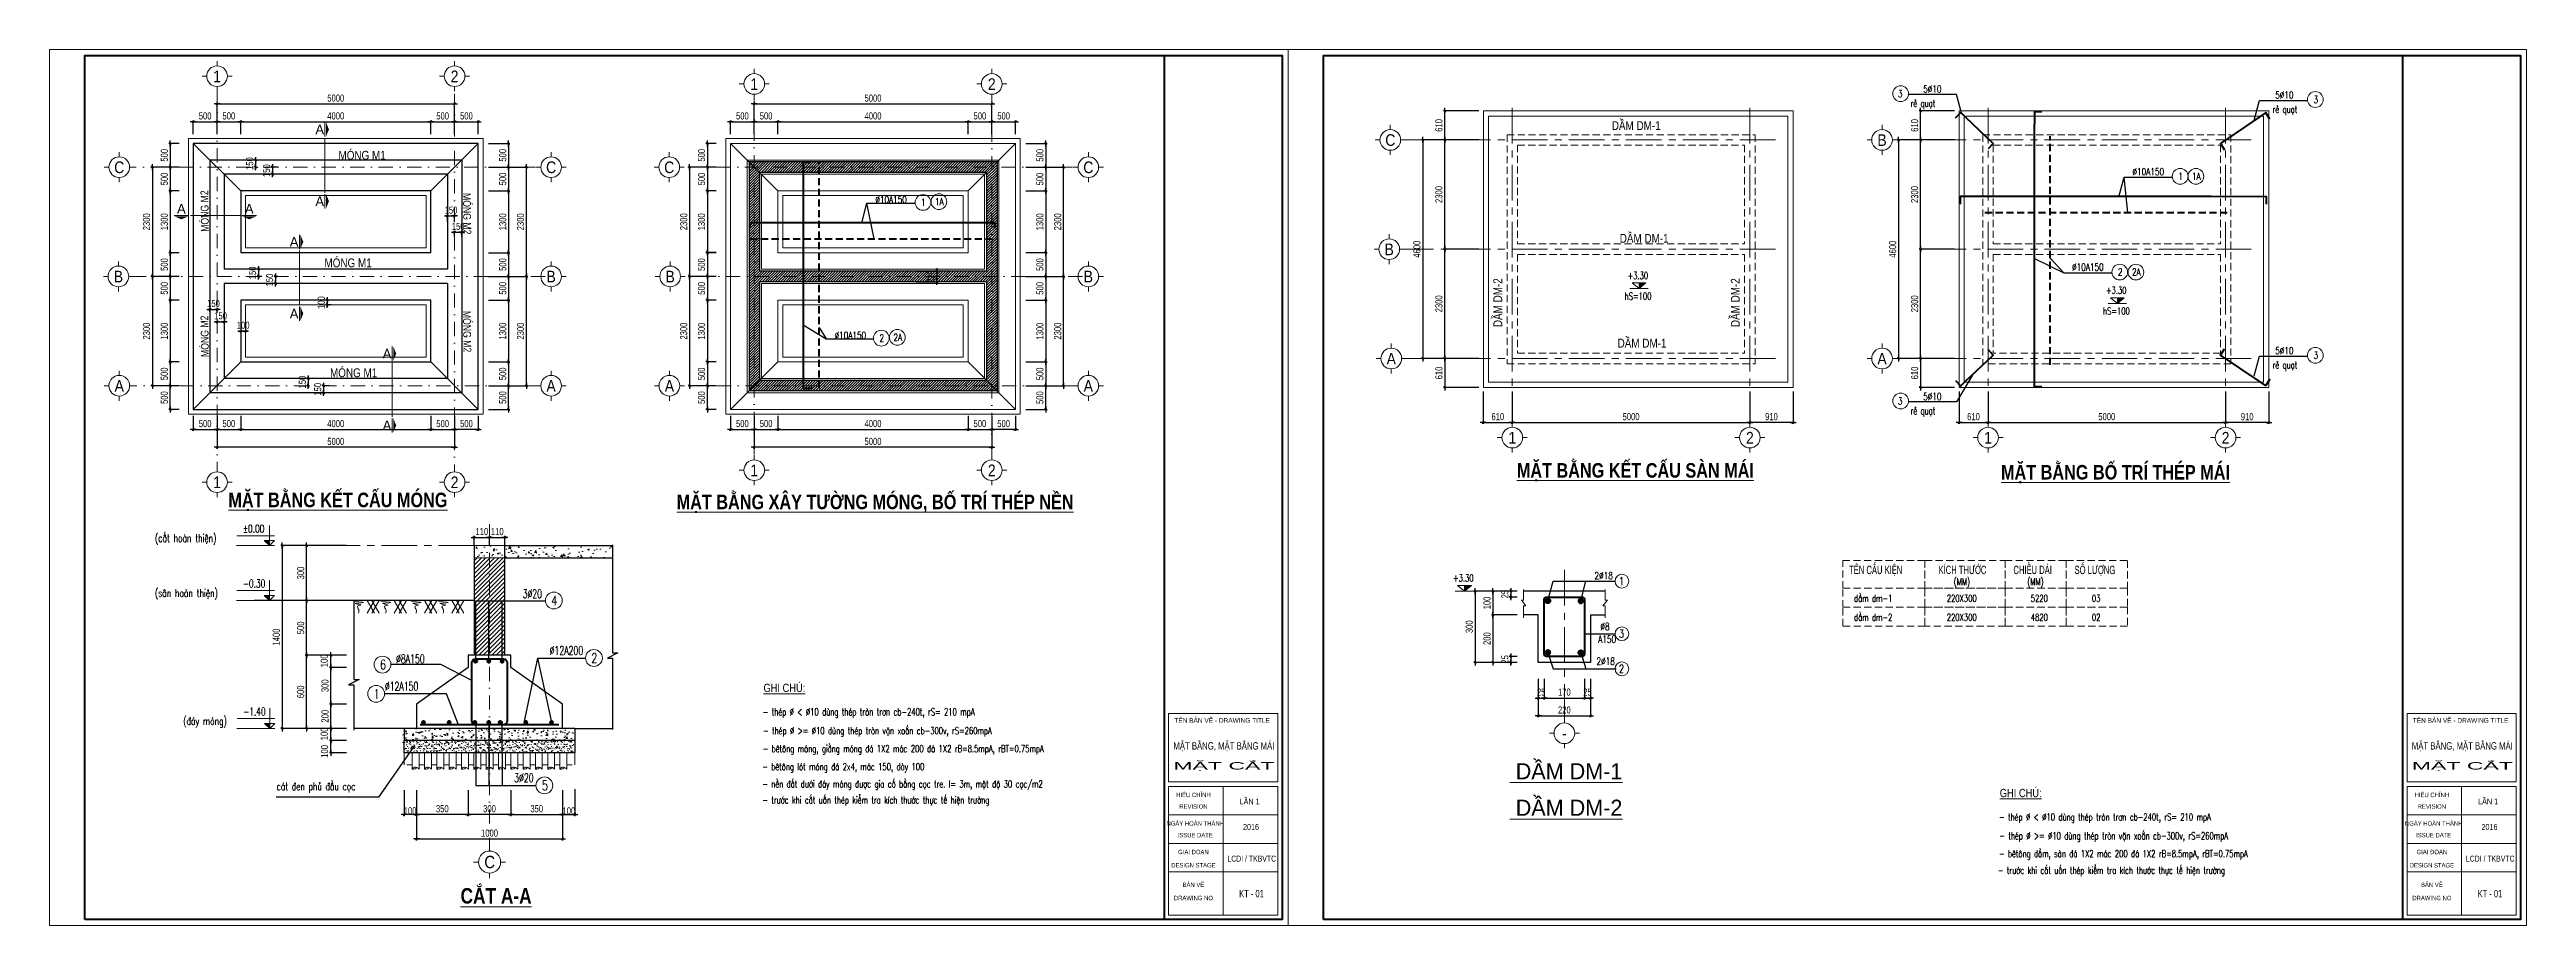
# Model space of a CAD drawing. Header units: millimetres. Extents: x 3293446 to 3468331, y 133678 to 182883.
# Drawn here: x 3321973 to 3374109, y 146016 to 164450 of the extents above; entities that cross this region are included whole.
import ezdxf
from ezdxf.enums import TextEntityAlignment as Align

# ---------------------------------------------------------------- set-up
doc = ezdxf.new("R2010")
doc.units = ezdxf.units.MM
doc.header["$LTSCALE"] = 600
doc.header["$MEASUREMENT"] = 0
doc.header["$PDMODE"] = 32
for name, pattern in [('CENTER', [2, 1.25, -0.25, 0.25, -0.25]), ('CENTERX2', [4, 2.5, -0.5, 0.5, -0.5]), ('DASHDOT', [1, 0.5, -0.25, 0, -0.25]), ('HIDDEN', [0.375, 0.25, -0.125])]:
    doc.linetypes.add(name, pattern=pattern)
doc.layers.get('0').update_dxf_attribs({"lineweight": 0})
doc.layers.get('Defpoints').update_dxf_attribs({"lineweight": 0})
doc.layers.add('DIM', color=1, linetype='Continuous')
doc.layers.add('MANH', color=147, linetype='Continuous')
for name, color, linetype, lineweight in [('hatch1', 136, 'Continuous', 9), ('Khungten_LCDI', 7, 'Continuous', 5), ('KICHTHUOC', 8, 'Continuous', 20), ('LC Dim', 8, 'Continuous', 18), ('LC Hatch', 252, 'Continuous', 9), ('LC Hatch @ 1', 252, 'Continuous', 9), ('LC ISO', 153, 'Continuous', 13), ('LC Khac', 4, 'Continuous', 9), ('LC MANH DUT', 35, 'HIDDEN', 5), ('LC Net dam 1', 30, 'Continuous', 30), ('LC Net dam2', 6, 'Continuous', 40), ('LC Net dam3', 1, 'Continuous', 60), ('LC Net manh', 239, 'Continuous', 5), ('LC Net thay', 7, 'Continuous', 25), ('LC Net truc', 79, 'DASHDOT', 13), ('LC Text1', 3, 'Continuous', 20), ('LC Text2', 7, 'Continuous', 18), ('Text', 7, 'Continuous', 20), ('thay1', 63, 'Continuous', 18), ('truc', 76, 'CENTER', 9)]:
    doc.layers.add(name, color=color, linetype=linetype, lineweight=lineweight)
doc.styles.add('HOATBIF', font='hoatbif.shx', dxfattribs={"width": 0.8})
doc.styles.add('Khungten', font='VHAVAN.TTF', dxfattribs={"width": 0.9, "height": 5000})
doc.styles.add('LC 1', font='VHAVANB.TTF')
doc.styles.add('LC 2', font='VHARIALN.TTF', dxfattribs={"width": 0.7})
doc.styles.add('LC 3', font='vnsimli.shx', dxfattribs={"width": 0.75})
doc.styles.add('LC3', font='VHARIALB.TTF', dxfattribs={"width": 0.8})
doc.styles.add('T1', font='Vnsimli.shx', dxfattribs={"width": 0.8})
doc.styles.add('T2', font='VHARIAL.TTF', dxfattribs={"width": 0.8})
doc.styles.add('Title', font='VHBLACK.TTF', dxfattribs={"width": 0.8})
doc.dimstyles.new('1-100(1-50)', dxfattribs={"dimscale": 50, "dimtxt": 2.5, "dimasz": 0.35, "dimexe": 0.5, "dimexo": 0, "dimgap": 0.8, "dimtad": 1, "dimdec": 0, "dimzin": 0, "dimdsep": 46, "dimtxsty": 'HOATBIF', "dimblk1": 'DOT', "dimblk2": 'DOT', "dimsah": 1, "dimcen": -1, "dimdle": 1, "dimclrd": 256, "dimclre": 256, "dimclrt": 4, "dimadec": 3, "dimazin": 2, "dimtfac": 0.333333, "dimtdec": 0, "dimtix": 1, "dimtmove": 2, "dimatfit": 3, "dimldrblk": 'DOT', "dimfxl": 1, "dimtvp": 0.833333, "dimtolj": 1, "dimtzin": 0, "dimarcsym": 0})
doc.dimstyles.new('Copy of 1-100 (1- 60)', dxfattribs={"dimscale": 60, "dimtxt": 2.5, "dimasz": 0.35, "dimexe": 0.5, "dimexo": 0, "dimgap": 0.8, "dimtad": 1, "dimdec": 0, "dimzin": 0, "dimdsep": 46, "dimtxsty": 'HOATBIF', "dimblk1": 'DOT', "dimblk2": 'DOT', "dimsah": 1, "dimcen": -1, "dimdle": 1, "dimclrd": 256, "dimclre": 256, "dimclrt": 4, "dimadec": 3, "dimazin": 2, "dimtfac": 0.333333, "dimtdec": 0, "dimtix": 1, "dimtmove": 2, "dimatfit": 3, "dimldrblk": 'DOT', "dimfxl": 1, "dimtvp": 0.833333, "dimtolj": 1, "dimtzin": 0, "dimarcsym": 0})
doc.dimstyles.new('Copy of 1-100(1-35)', dxfattribs={"dimscale": 40, "dimtxt": 2.5, "dimasz": 0.35, "dimexe": 0.5, "dimexo": 0, "dimgap": 0.8, "dimtad": 1, "dimdec": 0, "dimzin": 0, "dimdsep": 46, "dimtxsty": 'HOATBIF', "dimblk1": 'DOT', "dimblk2": 'DOT', "dimsah": 1, "dimcen": -1, "dimdle": 1, "dimclrd": 256, "dimclre": 256, "dimclrt": 4, "dimadec": 3, "dimazin": 2, "dimtfac": 0.333333, "dimtdec": 0, "dimtix": 1, "dimtmove": 2, "dimatfit": 3, "dimldrblk": 'DOT', "dimfxl": 1, "dimtvp": 0.833333, "dimtolj": 1, "dimtzin": 0, "dimarcsym": 0})

msp = doc.modelspace()

# ---------------------------------------------------------------- texts
at = {"ltscale": 2, "style": 'LC 1'}
for p in [(3324747.8, 161098.4), (3326176.3, 161098.4)]:
    msp.add_attdef('A', text='B', height=204.8, dxfattribs=at).set_placement(p, align=Align.MIDDLE_CENTER)
at = {"layer": 'LC Text1', "ltscale": 0.2, "style": 'LC 1', "width": 0.9}
for s, height, p in [('1', 244.9, (3325498.5, 163689.2)), ('2', 244.9, (3330498.5, 163689.2)), ('1', 244.9, (3336805.9, 163525.7)), ('2', 244.9, (3341805.9, 163525.7)), ('c', 244.9, (3350194.6, 162348.4)), ('b', 244.9, (3360544.6, 162348.4)), ('c', 244.9, (3323440.6, 161775.3)), ('c', 244.9, (3332530.9, 161775.3)), ('c', 244.9, (3335016.6, 161775.3)), ('c', 244.9, (3343838.3, 161775.3)), ('b', 244.9, (3350171.6, 160048.4)), ('b', 244.9, (3323422.1, 159475.3)), ('b', 244.9, (3332530.9, 159475.3)), ('b', 244.9, (3335036.6, 159475.3)), ('b', 244.9, (3343838.3, 159475.3)), ('a', 244.9, (3350214.6, 157748.4)), ('a', 244.9, (3360544.6, 157748.4)), ('a', 244.9, (3323440.6, 157175.3)), ('a', 244.9, (3332530.9, 157175.3)), ('a', 244.9, (3335020.6, 157175.3)), ('a', 244.9, (3343838.3, 157175.3)), ('1', 244.9, (3352762.4, 156083.6)), ('2', 244.9, (3357762.4, 156083.6)), ('1', 244.9, (3362775.5, 156083.6)), ('2', 244.9, (3367775.5, 156083.6)), ('1', 244.9, (3325498.5, 155145.9)), ('2', 244.9, (3330498.5, 155145.9)), ('1', 244.9, (3336805.9, 155397.4)), ('2', 244.9, (3341805.9, 155397.4)), ('-', 244.9, (3353857.6, 149860.4)), ('c', 261, (3331237.6, 147142.4))]:
    msp.add_text(s, height=height, dxfattribs=at).set_placement(p, align=Align.BOTTOM_CENTER)
at = {"layer": 'LC Text1', "color": 3, "style": 'LC 3', "width": 0.7}
for s, height, p in [('rÎ qu¹t', 150, (3361144.5, 163241.4)), ('rÎ qu¹t', 150, (3368764.8, 163116.9)), ('hS=100', 150, (3355128.6, 159184.4)), ('hS=100', 150, (3365197.1, 158871.4)), ('rÎ qu¹t', 150, (3368764.8, 157734.4)), ('rÎ qu¹t', 150, (3361144.5, 156771.4)), ('(cèt hoµn thiÖn)', 165.359, (3324192, 154083.8)), ('(MM)', 150, (3362054.5, 153174.8)), ('(MM)', 150, (3363602.9, 153174.8)), ('(s©n hoµn thiÖn)', 165.359, (3324192, 152929.5)), ('dÇm dm-1', 150, (3359956.5, 152823.9)), ('220X300', 150, (3361907.7, 152823.9)), ('5220', 150, (3363675.1, 152823.9)), ('03', 150, (3364962.1, 152823.9)), ('dÇm dm-2', 150, (3359956.5, 152425.7)), ('220X300', 150, (3361907.7, 152425.7)), ('4820', 150, (3363675.1, 152425.7)), ('02', 150, (3364962.1, 152425.7)), ('(®¸y mãng)', 165.36, (3324787.6, 150236.3)), ('- thÐp %%C < %%C10 dïng thÐp trßn tr¬n cb-240t, rS= 210 mpA', 150, (3336984.7, 150436.3)), ('- thÐp %%C >= %%C10 dïng thÐp trßn vÆn xo¾n cb-300v, rS=260mpA', 150, (3336991.1, 150040)), ('- bªt«ng mãng, gi»ng mãng ®¸ 1X2 m¸c 200 ®¸ 1X2 rB=8.5mpA, rBT=0.75mpA', 150, (3336983.4, 149662.2)), ('- bªt«ng lãt mãng ®¸ 2x4, m¸c 150, dµy 100', 150, (3336975.8, 149284.4)), ('- nÒn ®Êt d\xadíi ®¸y mãng ®\xadîc gia cè b»ng cäc tre. l= 3m, mËt ®é 30 cäc/m2', 150, (3336975.8, 148918.2)), ('c¸t ®en phñ ®Çu cäc', 163.378, (3326753.7, 148860.5)), ('- tr\xadíc khi c¾t uèn thÐp kiÓm tra kÝch th\xadíc thùc tÕ hiÖn tr\xadêng', 150, (3336975.8, 148580.2)), ('- thÐp %%C < %%C10 dïng thÐp trßn tr¬n cb-240t, rS= 210 mpA', 150, (3363007.3, 148223.9)), ('- bªt«ng dÇm, sµn ®¸ 1X2 m¸c 200 ®¸ 1X2 rB=8.5mpA, rBT=0.75mpA', 150, (3363006, 147449.7)), ('- thÐp %%C >= %%C10 dïng thÐp trßn vÆn xo¾n cb-300v, rS=260mpA', 150, (3363013.6, 147827.5)), ('- tr\xadíc khi c¾t uèn thÐp kiÓm tra kÝch th\xadíc thùc tÕ hiÖn tr\xadêng', 150, (3362982.7, 147102.2))]:
    msp.add_text(s, height=height, dxfattribs=at).set_placement(p)
at = {"layer": 'LC Text2', "linetype": 'ByBlock', "style": 'LC 3', "width": 0.75}
for s, p in [('3', (3360926.5, 163522.1)), ('3', (3369675.2, 163397.6)), ('1', (3366829.2, 161781.6)), ('1A', (3367160.7, 161781.6)), ('3', (3369675.2, 158015.1)), ('3', (3360926.5, 157052.1))]:
    msp.add_text(s, height=150, dxfattribs=at).set_placement(p, align=Align.MIDDLE_CENTER)
at = {"layer": 'LC Text2', "linetype": 'ByBlock', "style": 'LC 3'}
for s, height, width, p in [('5%%C10', 150, 0.75, (3361411, 163543)), ('5%%C10', 150, 0.75, (3368821.1, 163418.5)), ('%%C10A150', 150, 0.75, (3365816.1, 161802.5)), ('%%C10A150', 150, 0.75, (3339353.7, 161215)), ('%%C10A150', 150, 0.75, (3364544.1, 159796)), ('%%C10A150', 150, 0.75, (3338496.5, 158358.8)), ('5%%C10', 150, 0.75, (3368821.1, 158036)), ('5%%C10', 150, 0.75, (3361411, 157073)), ('3%%C20', 183.31, 0.65, (3331930.9, 152905.5)), ('%%C8A150', 183.31, 0.65, (3329266.1, 151537)), ('%%C12A200', 183.31, 0.65, (3332499.9, 151711.9)), ('%%C12A150', 183.31, 0.65, (3329030.6, 150957.4)), ('3%%C20', 183.31, 0.65, (3331752.8, 149031.4))]:
    msp.add_text(s, height=height, dxfattribs=dict(at, width=width)).set_placement(p)
at = {"layer": 'LC Text2', "style": 'T2', "width": 0.8}
for s, height, p in [('dÇm dm-1', 186.2, (3354856.5, 162756)), ('mãng m1', 186.2, (3328055, 162131.5)), ('dÇm dm-1', 186.2, (3355024, 160384.1)), ('mãng m1', 186.2, (3327759.5, 159866.5)), ('dÇm dm-1 ', 186.2, (3354978.5, 158177)), ('mãng m1', 186.2, (3327877, 157554.5)), ('%%UGHI CHó:', 175, (3337000.6, 150928)), ('%%UGHI CHó:', 175, (3363023.2, 148715.6))]:
    msp.add_text(s, height=height, dxfattribs=at).set_placement(p)
for s, height, rotation, p in [('mãng m2', 163.38, 90.9833, (3325327.5, 160615)), ('mãng m2', 163.38, 270.9833, (3330673, 161429)), ('dÇm dm-2', 186.2, 90, (3352548.9, 158608)), ('dÇm dm-2', 186.2, 90, (3357548.9, 158608)), ('mãng m2', 163.38, 90.9833, (3325327.5, 157980)), ('mãng m2', 163.38, 270.9833, (3330673, 158949))]:
    msp.add_text(s, height=height, rotation=rotation, dxfattribs=at).set_placement(p)
at = {"layer": 'LC Text2', "ltscale": 100, "style": 'LC 3', "width": 0.75}
for s, height, p in [('1', 150, (3340366.9, 161232.1)), ('1A', 150, (3340702.7, 161249.1)), ('2', 150, (3365557.3, 159766.1)), ('2A', 150, (3365897.8, 159766.1)), ('2', 150, (3339491.1, 158375.8)), ('2A', 150, (3339826.9, 158392.9)), ('4', 202.1, (3332597.9, 152854)), ('2', 202.1, (3333441.6, 151644)), ('6', 202.1, (3328992.4, 151505.7)), ('1', 202.1, (3328858.7, 150889.5)), ('5', 202.1, (3332398.8, 148963.5))]:
    msp.add_text(s, height=height, dxfattribs=at).set_placement(p, align=Align.MIDDLE_CENTER)
at = {"layer": 'LC Text2', "lineweight": -2, "style": 'LC 2', "width": 0.8}
for s, p in [('tªn cÊu kiÖn', (3359851.3, 153411.3)), ('kÝch th\xadíc', (3361734, 153411.3)), ('chiÒu dµi', (3363310.6, 153411.3)), ('sè l\xadîng', (3364597.6, 153411.3))]:
    msp.add_text(s, height=175, dxfattribs=at).set_placement(p)
at = {"layer": 'Text', "linetype": 'ByBlock', "style": 'LC 3', "width": 0.75}
for s, p in [('2%%C18', (3354491.7, 153302.4)), ('%%C8', (3354616.8, 152231.7)), ('A150', (3354569.3, 151964.9)), ('2%%C18', (3354534.8, 151501.8))]:
    msp.add_text(s, height=150.42, dxfattribs=at).set_placement(p)
at = {"layer": 'Text', "ltscale": 100, "style": 'LC 3', "width": 0.75}
for s, p in [('1', (3355060.6, 153261)), ('3', (3355060.6, 152155.3)), ('2', (3355060.6, 151417))]:
    msp.add_text(s, height=165.5, dxfattribs=at).set_placement(p, align=Align.MIDDLE_CENTER)

# ---------------------------------------------------------------- blocks, each defined once
blk = doc.blocks.new('TTRUC')
at = {"layer": 'LC ISO'}
for p, q in [((-6.9, 0), (-10.1, 0)), ((0, 6.9), (0, 10.1)), ((6.9, 0), (10.1, 0)), ((0, -6.9), (0, -10.1))]:
    blk.add_line(p, q, dxfattribs=at)
at = {"layer": 'LC Net manh'}
blk.add_circle((0, 0), 6.95, dxfattribs=at)
blk = doc.blocks.new('TIEUDE1')
at = {"layer": 'LC Text2', "color": 7, "style": 'LC 1'}
blk.add_attdef('TIªU§Ò', text='', height=5, dxfattribs=at).set_placement((0, 0), align=Align.BOTTOM_CENTER)
blk.add_attdef('TL', text='', height=3, dxfattribs=at).set_placement((0, -2), align=Align.TOP_CENTER)
blk = doc.blocks.new('lcdi fix')
at = {"layer": 'Defpoints', "lineweight": 0}
blk.add_lwpolyline([(-1200, -14850), (-1200, 14850), (40800, 14850), (40800, -14850)], close=True, dxfattribs=at)
at = {"layer": 'Khungten_LCDI', "color": 5, "lineweight": 60}
blk.add_line((36600, 14650), (36600, -14650), dxfattribs=at)
at = {"layer": 'Khungten_LCDI', "color": 5, "lineweight": 25}
blk.add_line((40600, -14650), (40600, 14650), dxfattribs=at)
at = {"layer": 'Khungten_LCDI', "color": 9, "lineweight": 15}
for p, q in [((38600, -10133), (38600, -14500)), ((40450, -11100), (36750, -11100)), ((40450, -12067), (36750, -12067)), ((40450, -13033), (36750, -13033))]:
    blk.add_line(p, q, dxfattribs=at)
at = {"layer": 'Khungten_LCDI', "color": 5, "lineweight": 60}
blk.add_lwpolyline([(0, -14650), (0, 14650), (40600, 14650), (40600, -14650)], close=True, dxfattribs=at)
at = {"layer": 'Khungten_LCDI', "color": 9, "lineweight": 15}
for points in [[(36750, -9983), (40450, -9983), (40450, -7667), (36750, -7667)], [(36750, -14500), (40450, -14500), (40450, -10133), (36750, -10133)]]:
    blk.add_lwpolyline(points, close=True, dxfattribs=at)
at = {"color": 7, "style": 'Khungten'}
blk.add_text('tªn b¶n vÏ - drawing title', height=160, dxfattribs=at).set_placement((38566, -7977), align=Align.CENTER)
at = {"color": 7}
for s, height, style, width, p in [('hiÖu chØnh', 150, 'Khungten', 0.8, (37592, -10499)), ('revision', 150, 'Khungten', 0.8, (37592, -10891)), ('ngµy hoµn thµnh', 150, 'Khungten', 0.8, (37654, -11466)), ('issue date', 150, 'Khungten', 0.8, (37654, -11862)), ('giai ®o¹n', 150, 'Khungten', 0.8, (37592, -12433)), ('lcdi / tkBVTC', 200, 'Title', 0.7, (39571, -12684)), ('design stage', 150, 'Khungten', 0.8, (37592, -12883)), ('b¶n vÏ', 150, 'Khungten', 0.8, (37592, -13544)), ('drawing nO', 150, 'Khungten', 0.8, (37592, -13994))]:
    blk.add_text(s, height=height, dxfattribs=dict(at, style=style, width=width)).set_placement(p, align=Align.CENTER)
at = {"color": 7, "style": 'Khungten', "width": 0.8}
for tag, p in [('REVISION', (39499, -10746)), ('NGAYHT', (39546, -11609))]:
    blk.add_attdef(tag, text='', height=200, dxfattribs=at).set_placement(p, align=Align.CENTER)
at = {"layer": 'LC Text1', "style": 'Title', "width": 3.882085}
for tag, p, p2 in [('TENBANVE1', (36913, -8886), (40339, -8886)), ('TENBANVE2', (36913, -9562), (40339, -9562))]:
    blk.add_attdef(tag, text='', height=250, dxfattribs=at).set_placement(p, p2, align=Align.FIT)
at = {"layer": 'LC Text1', "style": 'Title', "width": 0.7}
blk.add_attdef('SOBANVE', text='', height=250, dxfattribs=at).set_placement((39562, -13896), align=Align.CENTER)
blk = doc.blocks.new('*U99')
at = {"layer": 'LC Khac', "color": 1, "ltscale": 2}
for p, q in [((0, 485), (0, 0)), ((0, -1948), (0, -2433))]:
    blk.add_line(p, q, dxfattribs=at)
for points in [[(134, 243, 0, 471, 0), (37, 243, 275, 275, 0)], [(134, -2191, 0, 471, 0), (37, -2191, 275, 275, 0)]]:
    blk.add_lwpolyline(points, format="xyseb", dxfattribs=at)
at = {"layer": 'LC MANH DUT', "ltscale": 200}
blk.add_line((0, -49), (0, -1904), dxfattribs=at)
at = {"ltscale": 2, "style": 'LC 1'}
for p in [(-179, 243), (-179, -2191)]:
    blk.add_attdef('LC', text='', height=330, dxfattribs=at).set_placement(p, align=Align.MIDDLE_CENTER)
blk = doc.blocks.new('DOT')
at = {"layer": 'DIM'}
for p, q in [((-3, 0), (3, 0)), ((-1, -1), (1, 1))]:
    blk.add_line(p, q, dxfattribs=at)
blk.add_lwpolyline([(0.5, 1), (-1, -0.5), (-0.5, -1), (1, 0.5)], close=True, dxfattribs=at)
blk = doc.blocks.new('*D101')
at = {"layer": 'Defpoints', "color": 0, "transparency": 16777216}
for p in [(3325498, 162670), (3325998, 162929), (3325998, 162670)]:
    blk.add_point(p, dxfattribs=at)
at = {"layer": 'LC Dim', "lineweight": -2, "transparency": 16777216}
for p, q in [((3325498, 162670), (3325498, 162959)), ((3325520, 162929), (3325978, 162929)), ((3325998, 162670), (3325998, 162959))]:
    blk.add_line(p, q, dxfattribs=at)
at = {"layer": 'LC Dim', "lineweight": -2, "transparency": 16777216, "xscale": 21, "yscale": 21, "zscale": 21, "rotation": 180}
blk.add_blockref('DOT', (3325498, 162929), dxfattribs=at)
at = {"layer": 'LC Dim', "lineweight": -2, "transparency": 16777216, "xscale": 21, "yscale": 21, "zscale": 21}
blk.add_blockref('DOT', (3325998, 162929), dxfattribs=at)
at = {"layer": 'LC Dim', "color": 4, "transparency": 16777216, "insert": (3325748, 163052), "char_height": 150, "attachment_point": 5, "style": 'HOATBIF'}
blk.add_mtext('\\A1;500', dxfattribs=at)
blk = doc.blocks.new('_Dot')
at = {"color": 0, "linetype": 'ByBlock', "lineweight": -2}
blk.add_line((-0.5, 0), (-1, 0), dxfattribs=at)
at = {"color": 0, "linetype": 'ByBlock', "const_width": 0.5}
blk.add_lwpolyline([(-0.25, 0, 1), (0.25, 0, 1)], format="xyb", close=True, dxfattribs=at)
blk = doc.blocks.new('*D102')
at = {"layer": 'Defpoints', "color": 0, "transparency": 16777216}
for p in [(3325998, 162670), (3329998, 162929), (3329998, 162670)]:
    blk.add_point(p, dxfattribs=at)
at = {"layer": 'LC Dim', "lineweight": -2, "transparency": 16777216}
for p, q in [((3325998, 162670), (3325998, 162959)), ((3326020, 162929), (3329978, 162929)), ((3329998, 162670), (3329998, 162959))]:
    blk.add_line(p, q, dxfattribs=at)
at = {"layer": 'LC Dim', "lineweight": -2, "transparency": 16777216, "xscale": 21, "yscale": 21, "zscale": 21, "rotation": 180}
blk.add_blockref('DOT', (3325998, 162929), dxfattribs=at)
at = {"layer": 'LC Dim', "lineweight": -2, "transparency": 16777216, "xscale": 21, "yscale": 21, "zscale": 21}
blk.add_blockref('DOT', (3329998, 162929), dxfattribs=at)
at = {"layer": 'LC Dim', "color": 4, "transparency": 16777216, "insert": (3327998, 163052), "char_height": 150, "attachment_point": 5, "style": 'HOATBIF'}
blk.add_mtext('\\A1;4000', dxfattribs=at)
blk = doc.blocks.new('*D103')
at = {"layer": 'Defpoints', "color": 0, "transparency": 16777216}
for p in [(3329998, 162670), (3330498, 162929), (3330498, 162670)]:
    blk.add_point(p, dxfattribs=at)
at = {"layer": 'LC Dim', "lineweight": -2, "transparency": 16777216}
for p, q in [((3329998, 162670), (3329998, 162959)), ((3330020, 162929), (3330478, 162929)), ((3330498, 162670), (3330498, 162959))]:
    blk.add_line(p, q, dxfattribs=at)
at = {"layer": 'LC Dim', "lineweight": -2, "transparency": 16777216, "xscale": 21, "yscale": 21, "zscale": 21, "rotation": 180}
blk.add_blockref('DOT', (3329998, 162929), dxfattribs=at)
at = {"layer": 'LC Dim', "lineweight": -2, "transparency": 16777216, "xscale": 21, "yscale": 21, "zscale": 21}
blk.add_blockref('DOT', (3330498, 162929), dxfattribs=at)
at = {"layer": 'LC Dim', "color": 4, "transparency": 16777216, "insert": (3330248, 163052), "char_height": 150, "attachment_point": 5, "style": 'HOATBIF'}
blk.add_mtext('\\A1;500', dxfattribs=at)
blk = doc.blocks.new('*D104')
at = {"layer": 'Defpoints', "color": 0, "transparency": 16777216}
for p in [(3330498, 163304), (3325499, 162670), (3330498, 162670)]:
    blk.add_point(p, dxfattribs=at)
at = {"layer": 'LC Dim', "lineweight": -2, "transparency": 16777216}
for p, q in [((3325499, 162670), (3325499, 163334)), ((3325520, 163304), (3330478, 163304)), ((3330498, 162670), (3330498, 163334))]:
    blk.add_line(p, q, dxfattribs=at)
at = {"layer": 'LC Dim', "lineweight": -2, "transparency": 16777216, "xscale": 21, "yscale": 21, "zscale": 21, "rotation": 180}
blk.add_blockref('DOT', (3325499, 163304), dxfattribs=at)
at = {"layer": 'LC Dim', "lineweight": -2, "transparency": 16777216, "xscale": 21, "yscale": 21, "zscale": 21}
blk.add_blockref('DOT', (3330498, 163304), dxfattribs=at)
at = {"layer": 'LC Dim', "color": 4, "transparency": 16777216, "insert": (3327998, 163427), "char_height": 150, "attachment_point": 5, "style": 'HOATBIF'}
blk.add_mtext('\\A1;5000', dxfattribs=at)
blk = doc.blocks.new('*D105')
at = {"layer": 'Defpoints', "color": 0, "transparency": 16777216}
for p in [(3324699.5, 161974.5), (3324512.7766, 161474.5), (3324699.5, 161474.5)]:
    blk.add_point(p, dxfattribs=at)
at = {"layer": 'LC Dim', "lineweight": -2, "transparency": 16777216}
for p, q in [((3324699.5, 161974.5), (3324482.7766, 161974.5)), ((3324512.7766, 161953.5), (3324512.7766, 161495.5)), ((3324699.5, 161474.5), (3324482.7766, 161474.5))]:
    blk.add_line(p, q, dxfattribs=at)
at = {"layer": 'LC Dim', "lineweight": -2, "transparency": 16777216, "xscale": 21, "yscale": 21, "zscale": 21}
for p, rotation in [((3324512.7766, 161974.5), 90), ((3324512.7766, 161474.5), 270)]:
    blk.add_blockref('DOT', p, dxfattribs=dict(at, rotation=rotation))
at = {"layer": 'LC Dim', "color": 4, "transparency": 16777216, "insert": (3324389.7766, 161724.5), "char_height": 150, "attachment_point": 5, "rotation": 90, "style": 'HOATBIF'}
blk.add_mtext('\\A1;500', dxfattribs=at)
blk = doc.blocks.new('*D106')
at = {"layer": 'Defpoints', "color": 0, "transparency": 16777216}
for p in [(3324699.5, 161474.5), (3324512.7766, 160174.5), (3324699.5, 160174.5)]:
    blk.add_point(p, dxfattribs=at)
at = {"layer": 'LC Dim', "lineweight": -2, "transparency": 16777216}
for p, q in [((3324699.5, 161474.5), (3324482.7766, 161474.5)), ((3324512.7766, 161453.5), (3324512.7766, 160195.5)), ((3324699.5, 160174.5), (3324482.7766, 160174.5))]:
    blk.add_line(p, q, dxfattribs=at)
at = {"layer": 'LC Dim', "lineweight": -2, "transparency": 16777216, "xscale": 21, "yscale": 21, "zscale": 21}
for p, rotation in [((3324512.7766, 161474.5), 90), ((3324512.7766, 160174.5), 270)]:
    blk.add_blockref('DOT', p, dxfattribs=dict(at, rotation=rotation))
at = {"layer": 'LC Dim', "color": 4, "transparency": 16777216, "insert": (3324389.7766, 160824.5), "char_height": 150, "attachment_point": 5, "rotation": 90, "style": 'HOATBIF'}
blk.add_mtext('\\A1;1300', dxfattribs=at)
blk = doc.blocks.new('*D107')
at = {"layer": 'Defpoints', "color": 0, "transparency": 16777216}
for p in [(3324699.5, 160174.5), (3324512.7766, 159674.5), (3324699.5, 159674.5)]:
    blk.add_point(p, dxfattribs=at)
at = {"layer": 'LC Dim', "lineweight": -2, "transparency": 16777216}
for p, q in [((3324699.5, 160174.5), (3324482.7766, 160174.5)), ((3324512.7766, 160153.5), (3324512.7766, 159695.5)), ((3324699.5, 159674.5), (3324482.7766, 159674.5))]:
    blk.add_line(p, q, dxfattribs=at)
at = {"layer": 'LC Dim', "lineweight": -2, "transparency": 16777216, "xscale": 21, "yscale": 21, "zscale": 21}
for p, rotation in [((3324512.7766, 160174.5), 90), ((3324512.7766, 159674.5), 270)]:
    blk.add_blockref('DOT', p, dxfattribs=dict(at, rotation=rotation))
at = {"layer": 'LC Dim', "color": 4, "transparency": 16777216, "insert": (3324389.7766, 159924.5), "char_height": 150, "attachment_point": 5, "rotation": 90, "style": 'HOATBIF'}
blk.add_mtext('\\A1;500', dxfattribs=at)
blk = doc.blocks.new('*D108')
at = {"layer": 'Defpoints', "color": 0, "transparency": 16777216}
for p in [(3324699.5, 159674.5), (3324512.7766, 159174.5), (3324699.5, 159174.5)]:
    blk.add_point(p, dxfattribs=at)
at = {"layer": 'LC Dim', "lineweight": -2, "transparency": 16777216}
for p, q in [((3324699.5, 159674.5), (3324482.7766, 159674.5)), ((3324512.7766, 159653.5), (3324512.7766, 159195.5)), ((3324699.5, 159174.5), (3324482.7766, 159174.5))]:
    blk.add_line(p, q, dxfattribs=at)
at = {"layer": 'LC Dim', "lineweight": -2, "transparency": 16777216, "xscale": 21, "yscale": 21, "zscale": 21}
for p, rotation in [((3324512.7766, 159674.5), 90), ((3324512.7766, 159174.5), 270)]:
    blk.add_blockref('DOT', p, dxfattribs=dict(at, rotation=rotation))
at = {"layer": 'LC Dim', "color": 4, "transparency": 16777216, "insert": (3324389.7766, 159424.5), "char_height": 150, "attachment_point": 5, "rotation": 90, "style": 'HOATBIF'}
blk.add_mtext('\\A1;500', dxfattribs=at)
blk = doc.blocks.new('*D109')
at = {"layer": 'Defpoints', "color": 0, "transparency": 16777216}
for p in [(3324699.5, 159174.5), (3324512.7766, 157874.5), (3324699.5, 157874.5)]:
    blk.add_point(p, dxfattribs=at)
at = {"layer": 'LC Dim', "lineweight": -2, "transparency": 16777216}
for p, q in [((3324699.5, 159174.5), (3324482.7766, 159174.5)), ((3324512.7766, 159153.5), (3324512.7766, 157895.5)), ((3324699.5, 157874.5), (3324482.7766, 157874.5))]:
    blk.add_line(p, q, dxfattribs=at)
at = {"layer": 'LC Dim', "lineweight": -2, "transparency": 16777216, "xscale": 21, "yscale": 21, "zscale": 21}
for p, rotation in [((3324512.7766, 159174.5), 90), ((3324512.7766, 157874.5), 270)]:
    blk.add_blockref('DOT', p, dxfattribs=dict(at, rotation=rotation))
at = {"layer": 'LC Dim', "color": 4, "transparency": 16777216, "insert": (3324389.7766, 158524.5), "char_height": 150, "attachment_point": 5, "rotation": 90, "style": 'HOATBIF'}
blk.add_mtext('\\A1;1300', dxfattribs=at)
blk = doc.blocks.new('*D110')
at = {"layer": 'Defpoints', "color": 0, "transparency": 16777216}
for p in [(3324699.5, 157874.5), (3324512.7766, 157374.5), (3324699.5, 157374.5)]:
    blk.add_point(p, dxfattribs=at)
at = {"layer": 'LC Dim', "lineweight": -2, "transparency": 16777216}
for p, q in [((3324699.5, 157874.5), (3324482.7766, 157874.5)), ((3324512.7766, 157853.5), (3324512.7766, 157395.5)), ((3324699.5, 157374.5), (3324482.7766, 157374.5))]:
    blk.add_line(p, q, dxfattribs=at)
at = {"layer": 'LC Dim', "lineweight": -2, "transparency": 16777216, "xscale": 21, "yscale": 21, "zscale": 21}
for p, rotation in [((3324512.7766, 157874.5), 90), ((3324512.7766, 157374.5), 270)]:
    blk.add_blockref('DOT', p, dxfattribs=dict(at, rotation=rotation))
at = {"layer": 'LC Dim', "color": 4, "transparency": 16777216, "insert": (3324389.7766, 157624.5), "char_height": 150, "attachment_point": 5, "rotation": 90, "style": 'HOATBIF'}
blk.add_mtext('\\A1;500', dxfattribs=at)
blk = doc.blocks.new('*D111')
at = {"layer": 'Defpoints', "color": 0, "transparency": 16777216}
for p in [(3324699.5, 161974.5), (3324137.7766, 159674.5), (3324699.5, 159674.5)]:
    blk.add_point(p, dxfattribs=at)
at = {"layer": 'LC Dim', "lineweight": -2, "transparency": 16777216}
for p, q in [((3324699.5, 161974.5), (3324107.7766, 161974.5)), ((3324137.7766, 161953.5), (3324137.7766, 159695.5)), ((3324699.5, 159674.5), (3324107.7766, 159674.5))]:
    blk.add_line(p, q, dxfattribs=at)
at = {"layer": 'LC Dim', "lineweight": -2, "transparency": 16777216, "xscale": 21, "yscale": 21, "zscale": 21}
for p, rotation in [((3324137.7766, 161974.5), 90), ((3324137.7766, 159674.5), 270)]:
    blk.add_blockref('DOT', p, dxfattribs=dict(at, rotation=rotation))
at = {"layer": 'LC Dim', "color": 4, "transparency": 16777216, "insert": (3324014.7766, 160824.5), "char_height": 150, "attachment_point": 5, "rotation": 90, "style": 'HOATBIF'}
blk.add_mtext('\\A1;2300', dxfattribs=at)
blk = doc.blocks.new('*D112')
at = {"layer": 'Defpoints', "color": 0, "transparency": 16777216}
for p in [(3324699.5, 159674.5), (3324137.7766, 157374.5), (3324699.5, 157374.5)]:
    blk.add_point(p, dxfattribs=at)
at = {"layer": 'LC Dim', "lineweight": -2, "transparency": 16777216}
for p, q in [((3324699.5, 159674.5), (3324107.7766, 159674.5)), ((3324137.7766, 159653.5), (3324137.7766, 157395.5)), ((3324699.5, 157374.5), (3324107.7766, 157374.5))]:
    blk.add_line(p, q, dxfattribs=at)
at = {"layer": 'LC Dim', "lineweight": -2, "transparency": 16777216, "xscale": 21, "yscale": 21, "zscale": 21}
for p, rotation in [((3324137.7766, 159674.5), 90), ((3324137.7766, 157374.5), 270)]:
    blk.add_blockref('DOT', p, dxfattribs=dict(at, rotation=rotation))
at = {"layer": 'LC Dim', "color": 4, "transparency": 16777216, "insert": (3324014.7766, 158524.5), "char_height": 150, "attachment_point": 5, "rotation": 90, "style": 'HOATBIF'}
blk.add_mtext('\\A1;2300', dxfattribs=at)
blk = doc.blocks.new('*D113')
at = {"layer": 'Defpoints', "color": 0, "transparency": 16777216}
for p in [(3325498, 156743), (3325998, 156743), (3325998, 156454)]:
    blk.add_point(p, dxfattribs=at)
at = {"layer": 'LC Dim', "lineweight": -2, "transparency": 16777216}
for p, q in [((3325498, 156743), (3325498, 156424)), ((3325520, 156454), (3325978, 156454)), ((3325998, 156743), (3325998, 156424))]:
    blk.add_line(p, q, dxfattribs=at)
at = {"layer": 'LC Dim', "lineweight": -2, "transparency": 16777216, "xscale": 21, "yscale": 21, "zscale": 21, "rotation": 180}
blk.add_blockref('DOT', (3325498, 156454), dxfattribs=at)
at = {"layer": 'LC Dim', "lineweight": -2, "transparency": 16777216, "xscale": 21, "yscale": 21, "zscale": 21}
blk.add_blockref('DOT', (3325998, 156454), dxfattribs=at)
at = {"layer": 'LC Dim', "color": 4, "transparency": 16777216, "insert": (3325748, 156577), "char_height": 150, "attachment_point": 5, "style": 'HOATBIF'}
blk.add_mtext('\\A1;500', dxfattribs=at)
blk = doc.blocks.new('*D114')
at = {"layer": 'Defpoints', "color": 0, "transparency": 16777216}
for p in [(3325998, 156743), (3329998, 156743), (3329998, 156454)]:
    blk.add_point(p, dxfattribs=at)
at = {"layer": 'LC Dim', "lineweight": -2, "transparency": 16777216}
for p, q in [((3325998, 156743), (3325998, 156424)), ((3326020, 156454), (3329978, 156454)), ((3329998, 156743), (3329998, 156424))]:
    blk.add_line(p, q, dxfattribs=at)
at = {"layer": 'LC Dim', "lineweight": -2, "transparency": 16777216, "xscale": 21, "yscale": 21, "zscale": 21, "rotation": 180}
blk.add_blockref('DOT', (3325998, 156454), dxfattribs=at)
at = {"layer": 'LC Dim', "lineweight": -2, "transparency": 16777216, "xscale": 21, "yscale": 21, "zscale": 21}
blk.add_blockref('DOT', (3329998, 156454), dxfattribs=at)
at = {"layer": 'LC Dim', "color": 4, "transparency": 16777216, "insert": (3327998, 156577), "char_height": 150, "attachment_point": 5, "style": 'HOATBIF'}
blk.add_mtext('\\A1;4000', dxfattribs=at)
blk = doc.blocks.new('*D115')
at = {"layer": 'Defpoints', "color": 0, "transparency": 16777216}
for p in [(3329998, 156743), (3330498, 156743), (3330498, 156454)]:
    blk.add_point(p, dxfattribs=at)
at = {"layer": 'LC Dim', "lineweight": -2, "transparency": 16777216}
for p, q in [((3329998, 156743), (3329998, 156424)), ((3330020, 156454), (3330478, 156454)), ((3330498, 156743), (3330498, 156424))]:
    blk.add_line(p, q, dxfattribs=at)
at = {"layer": 'LC Dim', "lineweight": -2, "transparency": 16777216, "xscale": 21, "yscale": 21, "zscale": 21, "rotation": 180}
blk.add_blockref('DOT', (3329998, 156454), dxfattribs=at)
at = {"layer": 'LC Dim', "lineweight": -2, "transparency": 16777216, "xscale": 21, "yscale": 21, "zscale": 21}
blk.add_blockref('DOT', (3330498, 156454), dxfattribs=at)
at = {"layer": 'LC Dim', "color": 4, "transparency": 16777216, "insert": (3330248, 156577), "char_height": 150, "attachment_point": 5, "style": 'HOATBIF'}
blk.add_mtext('\\A1;500', dxfattribs=at)
blk = doc.blocks.new('*D116')
at = {"layer": 'Defpoints', "color": 0, "transparency": 16777216}
for p in [(3325498, 156743), (3330498, 156743), (3325498, 156079)]:
    blk.add_point(p, dxfattribs=at)
at = {"layer": 'LC Dim', "lineweight": -2, "transparency": 16777216}
for p, q in [((3325498, 156743), (3325498, 156049)), ((3330498, 156743), (3330498, 156049)), ((3330478, 156079), (3325520, 156079))]:
    blk.add_line(p, q, dxfattribs=at)
at = {"layer": 'LC Dim', "lineweight": -2, "transparency": 16777216, "xscale": 21, "yscale": 21, "zscale": 21, "rotation": 180}
blk.add_blockref('DOT', (3325498, 156079), dxfattribs=at)
at = {"layer": 'LC Dim', "lineweight": -2, "transparency": 16777216, "xscale": 21, "yscale": 21, "zscale": 21}
blk.add_blockref('DOT', (3330498, 156079), dxfattribs=at)
at = {"layer": 'LC Dim', "color": 4, "transparency": 16777216, "insert": (3327998, 156202), "char_height": 150, "attachment_point": 5, "style": 'HOATBIF'}
blk.add_mtext('\\A1;5000', dxfattribs=at)
blk = doc.blocks.new('*D117')
at = {"layer": 'Defpoints', "color": 0, "transparency": 16777216}
for p in [(3331212.5, 161974.5), (3331212.5, 161474.5), (3331635, 161474.5)]:
    blk.add_point(p, dxfattribs=at)
at = {"layer": 'LC Dim', "lineweight": -2, "transparency": 16777216}
for p, q in [((3331212.5, 161974.5), (3331665, 161974.5)), ((3331635, 161953.5), (3331635, 161495.5)), ((3331212.5, 161474.5), (3331665, 161474.5))]:
    blk.add_line(p, q, dxfattribs=at)
at = {"layer": 'LC Dim', "lineweight": -2, "transparency": 16777216, "xscale": 21, "yscale": 21, "zscale": 21}
for p, rotation in [((3331635, 161974.5), 90), ((3331635, 161474.5), 270)]:
    blk.add_blockref('DOT', p, dxfattribs=dict(at, rotation=rotation))
at = {"layer": 'LC Dim', "color": 4, "transparency": 16777216, "insert": (3331512, 161724.5), "char_height": 150, "attachment_point": 5, "rotation": 90, "style": 'HOATBIF'}
blk.add_mtext('\\A1;500', dxfattribs=at)
blk = doc.blocks.new('*D118')
at = {"layer": 'Defpoints', "color": 0, "transparency": 16777216}
for p in [(3331212.5, 161474.5), (3331212.5, 160174.5), (3331635, 160174.5)]:
    blk.add_point(p, dxfattribs=at)
at = {"layer": 'LC Dim', "lineweight": -2, "transparency": 16777216}
for p, q in [((3331212.5, 161474.5), (3331665, 161474.5)), ((3331635, 161453.5), (3331635, 160195.5)), ((3331212.5, 160174.5), (3331665, 160174.5))]:
    blk.add_line(p, q, dxfattribs=at)
at = {"layer": 'LC Dim', "lineweight": -2, "transparency": 16777216, "xscale": 21, "yscale": 21, "zscale": 21}
for p, rotation in [((3331635, 161474.5), 90), ((3331635, 160174.5), 270)]:
    blk.add_blockref('DOT', p, dxfattribs=dict(at, rotation=rotation))
at = {"layer": 'LC Dim', "color": 4, "transparency": 16777216, "insert": (3331512, 160824.5), "char_height": 150, "attachment_point": 5, "rotation": 90, "style": 'HOATBIF'}
blk.add_mtext('\\A1;1300', dxfattribs=at)
blk = doc.blocks.new('*D119')
at = {"layer": 'Defpoints', "color": 0, "transparency": 16777216}
for p in [(3331212.5, 160174.5), (3331212.5, 159674.5), (3331635, 159674.5)]:
    blk.add_point(p, dxfattribs=at)
at = {"layer": 'LC Dim', "lineweight": -2, "transparency": 16777216}
for p, q in [((3331212.5, 160174.5), (3331665, 160174.5)), ((3331635, 160153.5), (3331635, 159695.5)), ((3331212.5, 159674.5), (3331665, 159674.5))]:
    blk.add_line(p, q, dxfattribs=at)
at = {"layer": 'LC Dim', "lineweight": -2, "transparency": 16777216, "xscale": 21, "yscale": 21, "zscale": 21}
for p, rotation in [((3331635, 160174.5), 90), ((3331635, 159674.5), 270)]:
    blk.add_blockref('DOT', p, dxfattribs=dict(at, rotation=rotation))
at = {"layer": 'LC Dim', "color": 4, "transparency": 16777216, "insert": (3331512, 159924.5), "char_height": 150, "attachment_point": 5, "rotation": 90, "style": 'HOATBIF'}
blk.add_mtext('\\A1;500', dxfattribs=at)
blk = doc.blocks.new('*D120')
at = {"layer": 'Defpoints', "color": 0, "transparency": 16777216}
for p in [(3331212.5, 159674.5), (3331212.5, 159174.5), (3331635, 159174.5)]:
    blk.add_point(p, dxfattribs=at)
at = {"layer": 'LC Dim', "lineweight": -2, "transparency": 16777216}
for p, q in [((3331212.5, 159674.5), (3331665, 159674.5)), ((3331635, 159653.5), (3331635, 159195.5)), ((3331212.5, 159174.5), (3331665, 159174.5))]:
    blk.add_line(p, q, dxfattribs=at)
at = {"layer": 'LC Dim', "lineweight": -2, "transparency": 16777216, "xscale": 21, "yscale": 21, "zscale": 21}
for p, rotation in [((3331635, 159674.5), 90), ((3331635, 159174.5), 270)]:
    blk.add_blockref('DOT', p, dxfattribs=dict(at, rotation=rotation))
at = {"layer": 'LC Dim', "color": 4, "transparency": 16777216, "insert": (3331512, 159424.5), "char_height": 150, "attachment_point": 5, "rotation": 90, "style": 'HOATBIF'}
blk.add_mtext('\\A1;500', dxfattribs=at)
blk = doc.blocks.new('*D121')
at = {"layer": 'Defpoints', "color": 0, "transparency": 16777216}
for p in [(3331212.5, 159174.5), (3331212.5, 157874.5), (3331635, 157874.5)]:
    blk.add_point(p, dxfattribs=at)
at = {"layer": 'LC Dim', "lineweight": -2, "transparency": 16777216}
for p, q in [((3331212.5, 159174.5), (3331665, 159174.5)), ((3331635, 159153.5), (3331635, 157895.5)), ((3331212.5, 157874.5), (3331665, 157874.5))]:
    blk.add_line(p, q, dxfattribs=at)
at = {"layer": 'LC Dim', "lineweight": -2, "transparency": 16777216, "xscale": 21, "yscale": 21, "zscale": 21}
for p, rotation in [((3331635, 159174.5), 90), ((3331635, 157874.5), 270)]:
    blk.add_blockref('DOT', p, dxfattribs=dict(at, rotation=rotation))
at = {"layer": 'LC Dim', "color": 4, "transparency": 16777216, "insert": (3331512, 158524.5), "char_height": 150, "attachment_point": 5, "rotation": 90, "style": 'HOATBIF'}
blk.add_mtext('\\A1;1300', dxfattribs=at)
blk = doc.blocks.new('*D122')
at = {"layer": 'Defpoints', "color": 0, "transparency": 16777216}
for p in [(3331212.5, 157874.5), (3331212.5, 157374.5), (3331635, 157374.5)]:
    blk.add_point(p, dxfattribs=at)
at = {"layer": 'LC Dim', "lineweight": -2, "transparency": 16777216}
for p, q in [((3331212.5, 157874.5), (3331665, 157874.5)), ((3331635, 157853.5), (3331635, 157395.5)), ((3331212.5, 157374.5), (3331665, 157374.5))]:
    blk.add_line(p, q, dxfattribs=at)
at = {"layer": 'LC Dim', "lineweight": -2, "transparency": 16777216, "xscale": 21, "yscale": 21, "zscale": 21}
for p, rotation in [((3331635, 157874.5), 90), ((3331635, 157374.5), 270)]:
    blk.add_blockref('DOT', p, dxfattribs=dict(at, rotation=rotation))
at = {"layer": 'LC Dim', "color": 4, "transparency": 16777216, "insert": (3331512, 157624.5), "char_height": 150, "attachment_point": 5, "rotation": 90, "style": 'HOATBIF'}
blk.add_mtext('\\A1;500', dxfattribs=at)
blk = doc.blocks.new('*D123')
at = {"layer": 'Defpoints', "color": 0, "transparency": 16777216}
for p in [(3331212.5, 159674.5), (3332010, 159674.5), (3331212.5, 157374.5)]:
    blk.add_point(p, dxfattribs=at)
at = {"layer": 'LC Dim', "lineweight": -2, "transparency": 16777216}
for p, q in [((3331212.5, 159674.5), (3332040, 159674.5)), ((3332010, 157395.5), (3332010, 159653.5)), ((3331212.5, 157374.5), (3332040, 157374.5))]:
    blk.add_line(p, q, dxfattribs=at)
at = {"layer": 'LC Dim', "lineweight": -2, "transparency": 16777216, "xscale": 21, "yscale": 21, "zscale": 21}
for p, rotation in [((3332010, 159674.5), 90), ((3332010, 157374.5), 270)]:
    blk.add_blockref('DOT', p, dxfattribs=dict(at, rotation=rotation))
at = {"layer": 'LC Dim', "color": 4, "transparency": 16777216, "insert": (3331887, 158524.5), "char_height": 150, "attachment_point": 5, "rotation": 90, "style": 'HOATBIF'}
blk.add_mtext('\\A1;2300', dxfattribs=at)
blk = doc.blocks.new('*D124')
at = {"layer": 'Defpoints', "color": 0, "transparency": 16777216}
for p in [(3331212.5, 161974.5), (3332010, 161974.5), (3331212.5, 159674.5)]:
    blk.add_point(p, dxfattribs=at)
at = {"layer": 'LC Dim', "lineweight": -2, "transparency": 16777216}
for p, q in [((3331212.5, 161974.5), (3332040, 161974.5)), ((3332010, 159695.5), (3332010, 161953.5)), ((3331212.5, 159674.5), (3332040, 159674.5))]:
    blk.add_line(p, q, dxfattribs=at)
at = {"layer": 'LC Dim', "lineweight": -2, "transparency": 16777216, "xscale": 21, "yscale": 21, "zscale": 21}
for p, rotation in [((3332010, 161974.5), 90), ((3332010, 159674.5), 270)]:
    blk.add_blockref('DOT', p, dxfattribs=dict(at, rotation=rotation))
at = {"layer": 'LC Dim', "color": 4, "transparency": 16777216, "insert": (3331887, 160824.5), "char_height": 150, "attachment_point": 5, "rotation": 90, "style": 'HOATBIF'}
blk.add_mtext('\\A1;2300', dxfattribs=at)
blk = doc.blocks.new('*D125')
at = {"layer": 'Defpoints', "color": 0, "transparency": 16777216}
for p in [(3326310, 162124.5), (3326310, 161974.5), (3326310, 161974.5)]:
    blk.add_point(p, dxfattribs=at)
at = {"layer": 'LC Dim', "lineweight": -2, "transparency": 16777216}
for p, q in [((3326310, 162145.5), (3326310, 162166.5)), ((3326310, 162124.5), (3326340, 162124.5)), ((3326310, 162124.5), (3326310, 161974.5)), ((3326310, 161974.5), (3326340, 161974.5)), ((3326310, 161953.5), (3326310, 161932.5))]:
    blk.add_line(p, q, dxfattribs=at)
at = {"layer": 'LC Dim', "lineweight": -2, "transparency": 16777216, "xscale": 21, "yscale": 21, "zscale": 21}
for p, rotation in [((3326310, 162124.5), 270), ((3326310, 161974.5), 90)]:
    blk.add_blockref('DOT', p, dxfattribs=dict(at, rotation=rotation))
at = {"layer": 'LC Dim', "color": 4, "transparency": 16777216, "insert": (3326187, 162049.5), "char_height": 150, "attachment_point": 5, "rotation": 90, "style": 'HOATBIF'}
blk.add_mtext('\\A1;150', dxfattribs=at)
blk = doc.blocks.new('*D126')
at = {"layer": 'Defpoints', "color": 0, "transparency": 16777216}
for p in [(3326665, 161824.5), (3326770, 161974.5), (3326770, 161824.5)]:
    blk.add_point(p, dxfattribs=at)
at = {"layer": 'LC Dim', "lineweight": -2, "transparency": 16777216}
for p, q in [((3326770, 161974.5), (3326635, 161974.5)), ((3326770, 161824.5), (3326635, 161824.5)), ((3326665, 161995.5), (3326665, 162016.5)), ((3326665, 161974.5), (3326665, 161824.5)), ((3326665, 161803.5), (3326665, 161782.5))]:
    blk.add_line(p, q, dxfattribs=at)
at = {"layer": 'LC Dim', "lineweight": -2, "transparency": 16777216, "xscale": 21, "yscale": 21, "zscale": 21}
for p, rotation in [((3326665, 161974.5), 270), ((3326665, 161824.5), 90)]:
    blk.add_blockref('DOT', p, dxfattribs=dict(at, rotation=rotation))
at = {"layer": 'LC Dim', "color": 4, "transparency": 16777216, "insert": (3326542, 161899.5), "char_height": 150, "attachment_point": 5, "rotation": 90, "style": 'HOATBIF'}
blk.add_mtext('\\A1;150', dxfattribs=at)
blk = doc.blocks.new('*D127')
at = {"layer": 'Defpoints', "color": 0, "transparency": 16777216}
for p in [(3326370, 159674.5), (3326443.5, 159824.5), (3326443.5, 159674.5)]:
    blk.add_point(p, dxfattribs=at)
at = {"layer": 'LC Dim', "lineweight": -2, "transparency": 16777216}
for p, q in [((3326443.5, 159824.5), (3326340, 159824.5)), ((3326443.5, 159674.5), (3326340, 159674.5)), ((3326370, 159845.5), (3326370, 159866.5)), ((3326370, 159824.5), (3326370, 159674.5)), ((3326370, 159653.5), (3326370, 159632.5))]:
    blk.add_line(p, q, dxfattribs=at)
at = {"layer": 'LC Dim', "lineweight": -2, "transparency": 16777216, "xscale": 21, "yscale": 21, "zscale": 21}
for p, rotation in [((3326370, 159824.5), 270), ((3326370, 159674.5), 90)]:
    blk.add_blockref('DOT', p, dxfattribs=dict(at, rotation=rotation))
at = {"layer": 'LC Dim', "color": 4, "transparency": 16777216, "insert": (3326247, 159749.5), "char_height": 150, "attachment_point": 5, "rotation": 90, "style": 'HOATBIF'}
blk.add_mtext('\\A1;150', dxfattribs=at)
blk = doc.blocks.new('*D128')
at = {"layer": 'Defpoints', "color": 0, "transparency": 16777216}
for p in [(3326776, 159674.5), (3326724.5, 159524.5), (3326728, 159524.5)]:
    blk.add_point(p, dxfattribs=at)
at = {"layer": 'LC Dim', "lineweight": -2, "transparency": 16777216}
for p, q in [((3326776, 159674.5), (3326698, 159674.5)), ((3326728, 159695.5), (3326728, 159716.5)), ((3326728, 159674.5), (3326728, 159524.5)), ((3326724.5, 159524.5), (3326758, 159524.5)), ((3326728, 159503.5), (3326728, 159482.5))]:
    blk.add_line(p, q, dxfattribs=at)
at = {"layer": 'LC Dim', "lineweight": -2, "transparency": 16777216, "xscale": 21, "yscale": 21, "zscale": 21}
for p, rotation in [((3326728, 159674.5), 270), ((3326728, 159524.5), 90)]:
    blk.add_blockref('DOT', p, dxfattribs=dict(at, rotation=rotation))
at = {"layer": 'LC Dim', "color": 4, "transparency": 16777216, "insert": (3326605, 159599.5), "char_height": 150, "attachment_point": 5, "rotation": 90, "style": 'HOATBIF'}
blk.add_mtext('\\A1;150', dxfattribs=at)
blk = doc.blocks.new('*D129')
at = {"layer": 'Defpoints', "color": 0, "transparency": 16777216}
for p in [(3327417.5, 157524.5), (3327417.5, 157374.5), (3327417.5, 157374.5)]:
    blk.add_point(p, dxfattribs=at)
at = {"layer": 'LC Dim', "lineweight": -2, "transparency": 16777216}
for p, q in [((3327417.5, 157545.5), (3327417.5, 157566.5)), ((3327417.5, 157524.5), (3327447.5, 157524.5)), ((3327417.5, 157524.5), (3327417.5, 157374.5)), ((3327417.5, 157374.5), (3327447.5, 157374.5)), ((3327417.5, 157353.5), (3327417.5, 157332.5))]:
    blk.add_line(p, q, dxfattribs=at)
at = {"layer": 'LC Dim', "lineweight": -2, "transparency": 16777216, "xscale": 21, "yscale": 21, "zscale": 21}
for p, rotation in [((3327417.5, 157524.5), 270), ((3327417.5, 157374.5), 90)]:
    blk.add_blockref('DOT', p, dxfattribs=dict(at, rotation=rotation))
at = {"layer": 'LC Dim', "color": 4, "transparency": 16777216, "insert": (3327294.5, 157449.5), "char_height": 150, "attachment_point": 5, "rotation": 90, "style": 'HOATBIF'}
blk.add_mtext('\\A1;150', dxfattribs=at)
blk = doc.blocks.new('*D130')
at = {"layer": 'Defpoints', "color": 0, "transparency": 16777216}
for p in [(3327741.5, 157224.5), (3327864.5, 157374.5), (3327864.5, 157224.5)]:
    blk.add_point(p, dxfattribs=at)
at = {"layer": 'LC Dim', "lineweight": -2, "transparency": 16777216}
for p, q in [((3327864.5, 157374.5), (3327711.5, 157374.5)), ((3327864.5, 157224.5), (3327711.5, 157224.5)), ((3327741.5, 157395.5), (3327741.5, 157416.5)), ((3327741.5, 157374.5), (3327741.5, 157224.5)), ((3327741.5, 157203.5), (3327741.5, 157182.5))]:
    blk.add_line(p, q, dxfattribs=at)
at = {"layer": 'LC Dim', "lineweight": -2, "transparency": 16777216, "xscale": 21, "yscale": 21, "zscale": 21}
for p, rotation in [((3327741.5, 157374.5), 270), ((3327741.5, 157224.5), 90)]:
    blk.add_blockref('DOT', p, dxfattribs=dict(at, rotation=rotation))
at = {"layer": 'LC Dim', "color": 4, "transparency": 16777216, "insert": (3327618.5, 157299.5), "char_height": 150, "attachment_point": 5, "rotation": 90, "style": 'HOATBIF'}
blk.add_mtext('\\A1;150', dxfattribs=at)
blk = doc.blocks.new('*D131')
at = {"layer": 'Defpoints', "color": 0, "transparency": 16777216}
for p in [(3325348.5, 158929), (3325498.5, 158982), (3325498.5, 158929)]:
    blk.add_point(p, dxfattribs=at)
at = {"layer": 'LC Dim', "lineweight": -2, "transparency": 16777216}
for p, q in [((3325327.5, 158982), (3325306.5, 158982)), ((3325348.5, 158929), (3325348.5, 159012)), ((3325348.5, 158982), (3325498.5, 158982)), ((3325498.5, 158929), (3325498.5, 159012)), ((3325519.5, 158982), (3325540.5, 158982))]:
    blk.add_line(p, q, dxfattribs=at)
at = {"layer": 'LC Dim', "lineweight": -2, "transparency": 16777216, "xscale": 21, "yscale": 21, "zscale": 21}
blk.add_blockref('DOT', (3325348.5, 158982), dxfattribs=at)
at = {"layer": 'LC Dim', "lineweight": -2, "transparency": 16777216, "xscale": 21, "yscale": 21, "zscale": 21, "rotation": 180}
blk.add_blockref('DOT', (3325498.5, 158982), dxfattribs=at)
at = {"layer": 'LC Dim', "color": 4, "transparency": 16777216, "insert": (3325423.5, 159105), "char_height": 150, "attachment_point": 5, "style": 'HOATBIF'}
blk.add_mtext('\\A1;150', dxfattribs=at)
blk = doc.blocks.new('*D132')
at = {"layer": 'Defpoints', "color": 0, "transparency": 16777216}
for p in [(3325498.5, 158722.5), (3325648.5, 158722.5), (3325648.5, 158722.5)]:
    blk.add_point(p, dxfattribs=at)
at = {"layer": 'LC Dim', "lineweight": -2, "transparency": 16777216}
for p, q in [((3325477.5, 158722.5), (3325456.5, 158722.5)), ((3325498.5, 158722.5), (3325498.5, 158692.5)), ((3325498.5, 158722.5), (3325648.5, 158722.5)), ((3325648.5, 158722.5), (3325648.5, 158692.5)), ((3325669.5, 158722.5), (3325690.5, 158722.5))]:
    blk.add_line(p, q, dxfattribs=at)
at = {"layer": 'LC Dim', "lineweight": -2, "transparency": 16777216, "xscale": 21, "yscale": 21, "zscale": 21}
blk.add_blockref('DOT', (3325498.5, 158722.5), dxfattribs=at)
at = {"layer": 'LC Dim', "lineweight": -2, "transparency": 16777216, "xscale": 21, "yscale": 21, "zscale": 21, "rotation": 180}
blk.add_blockref('DOT', (3325648.5, 158722.5), dxfattribs=at)
at = {"layer": 'LC Dim', "color": 4, "transparency": 16777216, "insert": (3325573.5, 158845.5), "char_height": 150, "attachment_point": 5, "style": 'HOATBIF'}
blk.add_mtext('\\A1;150', dxfattribs=at)
blk = doc.blocks.new('*D133')
at = {"layer": 'Defpoints', "color": 0, "transparency": 16777216}
for p in [(3330348.5, 160824.5), (3330498.5, 160946.5), (3330498.5, 160824.5)]:
    blk.add_point(p, dxfattribs=at)
at = {"layer": 'LC Dim', "lineweight": -2, "transparency": 16777216}
for p, q in [((3330327.5, 160946.5), (3330306.5, 160946.5)), ((3330348.5, 160824.5), (3330348.5, 160976.5)), ((3330348.5, 160946.5), (3330498.5, 160946.5)), ((3330498.5, 160824.5), (3330498.5, 160976.5)), ((3330519.5, 160946.5), (3330540.5, 160946.5))]:
    blk.add_line(p, q, dxfattribs=at)
at = {"layer": 'LC Dim', "lineweight": -2, "transparency": 16777216, "xscale": 21, "yscale": 21, "zscale": 21}
blk.add_blockref('DOT', (3330348.5, 160946.5), dxfattribs=at)
at = {"layer": 'LC Dim', "lineweight": -2, "transparency": 16777216, "xscale": 21, "yscale": 21, "zscale": 21, "rotation": 180}
blk.add_blockref('DOT', (3330498.5, 160946.5), dxfattribs=at)
at = {"layer": 'LC Dim', "color": 4, "transparency": 16777216, "insert": (3330423.5, 161069.5), "char_height": 150, "attachment_point": 5, "style": 'HOATBIF'}
blk.add_mtext('\\A1;150', dxfattribs=at)
blk = doc.blocks.new('*D134')
at = {"layer": 'Defpoints', "color": 0, "transparency": 16777216}
for p in [(3330648.5, 160603), (3330498.5, 160517.5), (3330648.5, 160517.5)]:
    blk.add_point(p, dxfattribs=at)
at = {"layer": 'LC Dim', "lineweight": -2, "transparency": 16777216}
for p, q in [((3330477.5, 160603), (3330456.5, 160603)), ((3330498.5, 160517.5), (3330498.5, 160633)), ((3330498.5, 160603), (3330648.5, 160603)), ((3330648.5, 160517.5), (3330648.5, 160633)), ((3330669.5, 160603), (3330690.5, 160603))]:
    blk.add_line(p, q, dxfattribs=at)
at = {"layer": 'LC Dim', "lineweight": -2, "transparency": 16777216, "xscale": 21, "yscale": 21, "zscale": 21}
blk.add_blockref('DOT', (3330498.5, 160603), dxfattribs=at)
at = {"layer": 'LC Dim', "lineweight": -2, "transparency": 16777216, "xscale": 21, "yscale": 21, "zscale": 21, "rotation": 180}
blk.add_blockref('DOT', (3330648.5, 160603), dxfattribs=at)
at = {"layer": 'LC Dim', "color": 4, "transparency": 16777216, "insert": (3330573.5, 160726), "char_height": 150, "attachment_point": 5, "style": 'HOATBIF'}
blk.add_mtext('\\A1;150', dxfattribs=at)
blk = doc.blocks.new('*D135')
at = {"layer": 'Defpoints', "color": 0, "transparency": 16777216}
for p in [(3324513, 157375), (3324700, 157375), (3324700, 156875)]:
    blk.add_point(p, dxfattribs=at)
at = {"layer": 'LC Dim', "lineweight": -2, "transparency": 16777216}
for p, q in [((3324700, 157375), (3324483, 157375)), ((3324513, 156896), (3324513, 157354)), ((3324700, 156875), (3324483, 156875))]:
    blk.add_line(p, q, dxfattribs=at)
at = {"layer": 'LC Dim', "lineweight": -2, "transparency": 16777216, "xscale": 21, "yscale": 21, "zscale": 21}
for p, rotation in [((3324513, 157375), 90), ((3324513, 156875), 270)]:
    blk.add_blockref('DOT', p, dxfattribs=dict(at, rotation=rotation))
at = {"layer": 'LC Dim', "color": 4, "transparency": 16777216, "insert": (3324390, 157124), "char_height": 150, "attachment_point": 5, "rotation": 90, "style": 'HOATBIF'}
blk.add_mtext('\\A1;500', dxfattribs=at)
blk = doc.blocks.new('*D136')
at = {"layer": 'Defpoints', "color": 0, "transparency": 16777216}
for p in [(3331212.5, 157374.5), (3331635, 157374.5), (3331212.5, 156874.5)]:
    blk.add_point(p, dxfattribs=at)
at = {"layer": 'LC Dim', "lineweight": -2, "transparency": 16777216}
for p, q in [((3331212.5, 157374.5), (3331665, 157374.5)), ((3331635, 156895.5), (3331635, 157353.5)), ((3331212.5, 156874.5), (3331665, 156874.5))]:
    blk.add_line(p, q, dxfattribs=at)
at = {"layer": 'LC Dim', "lineweight": -2, "transparency": 16777216, "xscale": 21, "yscale": 21, "zscale": 21}
for p, rotation in [((3331635, 157374.5), 90), ((3331635, 156874.5), 270)]:
    blk.add_blockref('DOT', p, dxfattribs=dict(at, rotation=rotation))
at = {"layer": 'LC Dim', "color": 4, "transparency": 16777216, "insert": (3331512, 157124.5), "char_height": 150, "attachment_point": 5, "rotation": 90, "style": 'HOATBIF'}
blk.add_mtext('\\A1;500', dxfattribs=at)
blk = doc.blocks.new('*D137')
at = {"layer": 'Defpoints', "color": 0, "transparency": 16777216}
for p in [(3324998, 156743), (3325498, 156743), (3325498, 156454)]:
    blk.add_point(p, dxfattribs=at)
at = {"layer": 'LC Dim', "lineweight": -2, "transparency": 16777216}
for p, q in [((3324998, 156743), (3324998, 156424)), ((3325020, 156454), (3325478, 156454)), ((3325498, 156743), (3325498, 156424))]:
    blk.add_line(p, q, dxfattribs=at)
at = {"layer": 'LC Dim', "lineweight": -2, "transparency": 16777216, "xscale": 21, "yscale": 21, "zscale": 21, "rotation": 180}
blk.add_blockref('DOT', (3324998, 156454), dxfattribs=at)
at = {"layer": 'LC Dim', "lineweight": -2, "transparency": 16777216, "xscale": 21, "yscale": 21, "zscale": 21}
blk.add_blockref('DOT', (3325498, 156454), dxfattribs=at)
at = {"layer": 'LC Dim', "color": 4, "transparency": 16777216, "insert": (3325248, 156577), "char_height": 150, "attachment_point": 5, "style": 'HOATBIF'}
blk.add_mtext('\\A1;500', dxfattribs=at)
blk = doc.blocks.new('*D138')
at = {"layer": 'Defpoints', "color": 0, "transparency": 16777216}
for p in [(3330498, 156743), (3330498, 156454), (3330998, 156743)]:
    blk.add_point(p, dxfattribs=at)
at = {"layer": 'LC Dim', "lineweight": -2, "transparency": 16777216}
for p, q in [((3330498, 156743), (3330498, 156424)), ((3330978, 156454), (3330520, 156454)), ((3330998, 156743), (3330998, 156424))]:
    blk.add_line(p, q, dxfattribs=at)
at = {"layer": 'LC Dim', "lineweight": -2, "transparency": 16777216, "xscale": 21, "yscale": 21, "zscale": 21, "rotation": 180}
blk.add_blockref('DOT', (3330498, 156454), dxfattribs=at)
at = {"layer": 'LC Dim', "lineweight": -2, "transparency": 16777216, "xscale": 21, "yscale": 21, "zscale": 21}
blk.add_blockref('DOT', (3330998, 156454), dxfattribs=at)
at = {"layer": 'LC Dim', "color": 4, "transparency": 16777216, "insert": (3330748, 156577), "char_height": 150, "attachment_point": 5, "style": 'HOATBIF'}
blk.add_mtext('\\A1;500', dxfattribs=at)
blk = doc.blocks.new('*D139')
at = {"layer": 'Defpoints', "color": 0, "transparency": 16777216}
for p in [(3331213, 162474), (3331213, 161975), (3331635, 161975)]:
    blk.add_point(p, dxfattribs=at)
at = {"layer": 'LC Dim', "lineweight": -2, "transparency": 16777216}
for p, q in [((3331213, 162474), (3331665, 162474)), ((3331635, 162454), (3331635, 161996)), ((3331213, 161975), (3331665, 161975))]:
    blk.add_line(p, q, dxfattribs=at)
at = {"layer": 'LC Dim', "lineweight": -2, "transparency": 16777216, "xscale": 21, "yscale": 21, "zscale": 21}
for p, rotation in [((3331635, 162474), 90), ((3331635, 161975), 270)]:
    blk.add_blockref('DOT', p, dxfattribs=dict(at, rotation=rotation))
at = {"layer": 'LC Dim', "color": 4, "transparency": 16777216, "insert": (3331512, 162224), "char_height": 150, "attachment_point": 5, "rotation": 90, "style": 'HOATBIF'}
blk.add_mtext('\\A1;500', dxfattribs=at)
blk = doc.blocks.new('*D140')
at = {"layer": 'Defpoints', "color": 0, "transparency": 16777216}
for p in [(3324998, 162670), (3325498, 162929), (3325498, 162670)]:
    blk.add_point(p, dxfattribs=at)
at = {"layer": 'LC Dim', "lineweight": -2, "transparency": 16777216}
for p, q in [((3324998, 162670), (3324998, 162959)), ((3325020, 162929), (3325478, 162929)), ((3325498, 162670), (3325498, 162959))]:
    blk.add_line(p, q, dxfattribs=at)
at = {"layer": 'LC Dim', "lineweight": -2, "transparency": 16777216, "xscale": 21, "yscale": 21, "zscale": 21, "rotation": 180}
blk.add_blockref('DOT', (3324998, 162929), dxfattribs=at)
at = {"layer": 'LC Dim', "lineweight": -2, "transparency": 16777216, "xscale": 21, "yscale": 21, "zscale": 21}
blk.add_blockref('DOT', (3325498, 162929), dxfattribs=at)
at = {"layer": 'LC Dim', "color": 4, "transparency": 16777216, "insert": (3325248, 163052), "char_height": 150, "attachment_point": 5, "style": 'HOATBIF'}
blk.add_mtext('\\A1;500', dxfattribs=at)
blk = doc.blocks.new('*D141')
at = {"layer": 'Defpoints', "color": 0, "transparency": 16777216}
for p in [(3330498, 162670), (3330998, 162929), (3330998, 162670)]:
    blk.add_point(p, dxfattribs=at)
at = {"layer": 'LC Dim', "lineweight": -2, "transparency": 16777216}
for p, q in [((3330498, 162670), (3330498, 162959)), ((3330520, 162929), (3330978, 162929)), ((3330998, 162670), (3330998, 162959))]:
    blk.add_line(p, q, dxfattribs=at)
at = {"layer": 'LC Dim', "lineweight": -2, "transparency": 16777216, "xscale": 21, "yscale": 21, "zscale": 21, "rotation": 180}
blk.add_blockref('DOT', (3330498, 162929), dxfattribs=at)
at = {"layer": 'LC Dim', "lineweight": -2, "transparency": 16777216, "xscale": 21, "yscale": 21, "zscale": 21}
blk.add_blockref('DOT', (3330998, 162929), dxfattribs=at)
at = {"layer": 'LC Dim', "color": 4, "transparency": 16777216, "insert": (3330748, 163052), "char_height": 150, "attachment_point": 5, "style": 'HOATBIF'}
blk.add_mtext('\\A1;500', dxfattribs=at)
blk = doc.blocks.new('*D142')
at = {"layer": 'Defpoints', "color": 0, "transparency": 16777216}
for p in [(3324700, 162475), (3324513, 161974), (3324700, 161974)]:
    blk.add_point(p, dxfattribs=at)
at = {"layer": 'LC Dim', "lineweight": -2, "transparency": 16777216}
for p, q in [((3324700, 162475), (3324483, 162475)), ((3324513, 162454), (3324513, 161996)), ((3324700, 161974), (3324483, 161974))]:
    blk.add_line(p, q, dxfattribs=at)
at = {"layer": 'LC Dim', "lineweight": -2, "transparency": 16777216, "xscale": 21, "yscale": 21, "zscale": 21}
for p, rotation in [((3324513, 162475), 90), ((3324513, 161974), 270)]:
    blk.add_blockref('DOT', p, dxfattribs=dict(at, rotation=rotation))
at = {"layer": 'LC Dim', "color": 4, "transparency": 16777216, "insert": (3324390, 162224), "char_height": 150, "attachment_point": 5, "rotation": 90, "style": 'HOATBIF'}
blk.add_mtext('\\A1;500', dxfattribs=at)
blk = doc.blocks.new('*D143')
at = {"layer": 'Defpoints', "color": 0, "transparency": 16777216}
for p in [(3327816.5, 159074.5), (3327899.5, 159174.5), (3327899.5, 159074.5)]:
    blk.add_point(p, dxfattribs=at)
at = {"layer": 'LC Net thay', "lineweight": -2, "transparency": 16777216}
for p, q in [((3327899.5, 159174.5), (3327786.5, 159174.5)), ((3327899.5, 159074.5), (3327786.5, 159074.5)), ((3327816.5, 159195.5), (3327816.5, 159216.5)), ((3327816.5, 159174.5), (3327816.5, 159074.5)), ((3327816.5, 159053.5), (3327816.5, 159032.5))]:
    blk.add_line(p, q, dxfattribs=at)
at = {"layer": 'LC Net thay', "lineweight": -2, "transparency": 16777216, "xscale": 21, "yscale": 21, "zscale": 21}
for p, rotation in [((3327816.5, 159174.5), 270), ((3327816.5, 159074.5), 90)]:
    blk.add_blockref('DOT', p, dxfattribs=dict(at, rotation=rotation))
at = {"layer": 'LC Net thay', "color": 4, "transparency": 16777216, "insert": (3327693.5, 159124.5), "char_height": 150, "attachment_point": 5, "rotation": 90, "style": 'HOATBIF'}
blk.add_mtext('\\A1;100', dxfattribs=at)
blk = doc.blocks.new('*D144')
at = {"layer": 'Defpoints', "color": 0, "transparency": 16777216}
for p in [(3325998.5, 158524.5), (3325998.5, 158524.5), (3326098.5, 158524.5)]:
    blk.add_point(p, dxfattribs=at)
at = {"layer": 'LC Net thay', "lineweight": -2, "transparency": 16777216}
for p, q in [((3325977.5, 158524.5), (3325956.5, 158524.5)), ((3325998.5, 158524.5), (3325998.5, 158494.5)), ((3326098.5, 158524.5), (3325998.5, 158524.5)), ((3326098.5, 158524.5), (3326098.5, 158494.5)), ((3326119.5, 158524.5), (3326140.5, 158524.5))]:
    blk.add_line(p, q, dxfattribs=at)
at = {"layer": 'LC Net thay', "lineweight": -2, "transparency": 16777216, "xscale": 21, "yscale": 21, "zscale": 21}
blk.add_blockref('DOT', (3325998.5, 158524.5), dxfattribs=at)
at = {"layer": 'LC Net thay', "lineweight": -2, "transparency": 16777216, "xscale": 21, "yscale": 21, "zscale": 21, "rotation": 180}
blk.add_blockref('DOT', (3326098.5, 158524.5), dxfattribs=at)
at = {"layer": 'LC Net thay', "color": 4, "transparency": 16777216, "insert": (3326048.5, 158647.5), "char_height": 150, "attachment_point": 5, "style": 'HOATBIF'}
blk.add_mtext('\\A1;100', dxfattribs=at)
blk = doc.blocks.new('*D193')
at = {"layer": 'Defpoints', "color": 0, "transparency": 16777216}
for p in [(3330785, 148862), (3331683, 148862), (3330785, 148349)]:
    blk.add_point(p, dxfattribs=at)
at = {"layer": 'LC Dim', "lineweight": -2, "transparency": 16777216}
for p, q in [((3330785, 148862), (3330785, 148319)), ((3331683, 148862), (3331683, 148319)), ((3331662, 148349), (3330806, 148349))]:
    blk.add_line(p, q, dxfattribs=at)
at = {"layer": 'LC Dim', "lineweight": -2, "transparency": 16777216, "xscale": 21, "yscale": 21, "zscale": 21, "rotation": 180}
blk.add_blockref('DOT', (3330785, 148349), dxfattribs=at)
at = {"layer": 'LC Dim', "lineweight": -2, "transparency": 16777216, "xscale": 21, "yscale": 21, "zscale": 21}
blk.add_blockref('DOT', (3331683, 148349), dxfattribs=at)
at = {"layer": 'LC Dim', "color": 4, "transparency": 16777216, "insert": (3331234, 148472), "char_height": 150, "width": 302.86, "attachment_point": 5, "style": 'HOATBIF'}
blk.add_mtext('\\A1;{\\Fhoatbif|c163;300}', dxfattribs=at)
blk = doc.blocks.new('*U189')
at = {"layer": 'LC ISO'}
for p, q in [((-73, 173), (-73, -171)), ((73, 173), (73, -171)), ((-186, -84), (-73, -84)), ((186, -84), (73, -84))]:
    blk.add_line(p, q, dxfattribs=at)
for points in [[(73, -171), (25, -139), (-26, -128), (-58, -151), (-73, -171)], [(-73, -171), (-11, -165), (26, -139)]]:
    blk.add_spline(points, degree=3, dxfattribs=at)
blk = doc.blocks.new('*U190')
at = {"layer": 'LC ISO', "color": 0, "linetype": 'ByBlock', "lineweight": -2}
for p in [(0, 0), (259.065, 0), (518.13, 0), (777.195, 0), (1036.26, 0), (1295.325, 0), (1554.39, 0), (1813.455, 0), (2072.52, 0), (2331.585, 0), (2590.65, 0), (2849.715, 0), (3108.78, 0)]:
    blk.add_blockref('*U189', p, dxfattribs=at)
blk = doc.blocks.new('*D194')
at = {"layer": 'Defpoints', "color": 0, "transparency": 16777216}
for p in [(3329695, 148862), (3332773, 148862), (3332773, 147836)]:
    blk.add_point(p, dxfattribs=at)
at = {"layer": 'LC Dim', "lineweight": -2, "transparency": 16777216}
for p, q in [((3329695, 148862), (3329695, 147806)), ((3332773, 148862), (3332773, 147806)), ((3329716, 147836), (3332752, 147836))]:
    blk.add_line(p, q, dxfattribs=at)
at = {"layer": 'LC Dim', "lineweight": -2, "transparency": 16777216, "xscale": 21, "yscale": 21, "zscale": 21, "rotation": 180}
blk.add_blockref('DOT', (3329695, 147836), dxfattribs=at)
at = {"layer": 'LC Dim', "lineweight": -2, "transparency": 16777216, "xscale": 21, "yscale": 21, "zscale": 21}
blk.add_blockref('DOT', (3332773, 147836), dxfattribs=at)
at = {"layer": 'LC Dim', "color": 4, "transparency": 16777216, "insert": (3331234, 147959), "char_height": 150, "width": 422.86, "attachment_point": 5, "style": 'HOATBIF'}
blk.add_mtext('\\A1;{\\Fhoatbif|c163;1000}', dxfattribs=at)
blk = doc.blocks.new('*D195')
at = {"layer": 'Defpoints', "color": 0, "transparency": 16777216}
for p in [(3331683, 148862), (3332773, 148856), (3332773, 148349)]:
    blk.add_point(p, dxfattribs=at)
at = {"layer": 'LC Dim', "lineweight": -2, "transparency": 16777216}
for p, q in [((3331683, 148862), (3331683, 148319)), ((3332773, 148856), (3332773, 148319)), ((3331704, 148349), (3332752, 148349))]:
    blk.add_line(p, q, dxfattribs=at)
at = {"layer": 'LC Dim', "lineweight": -2, "transparency": 16777216, "xscale": 21, "yscale": 21, "zscale": 21, "rotation": 180}
blk.add_blockref('DOT', (3331683, 148349), dxfattribs=at)
at = {"layer": 'LC Dim', "lineweight": -2, "transparency": 16777216, "xscale": 21, "yscale": 21, "zscale": 21}
blk.add_blockref('DOT', (3332773, 148349), dxfattribs=at)
at = {"layer": 'LC Dim', "color": 4, "transparency": 16777216, "insert": (3332228, 148472), "char_height": 150, "attachment_point": 5, "style": 'HOATBIF'}
blk.add_mtext('\\A1;{\\Fhoatbif|c163;350}', dxfattribs=at)
blk = doc.blocks.new('*D196')
at = {"layer": 'Defpoints', "color": 0, "transparency": 16777216}
for p in [(3329695, 148862), (3330785, 148862), (3329695, 148349)]:
    blk.add_point(p, dxfattribs=at)
at = {"layer": 'LC Dim', "lineweight": -2, "transparency": 16777216}
for p, q in [((3329695, 148862), (3329695, 148319)), ((3330785, 148862), (3330785, 148319)), ((3330764, 148349), (3329716, 148349))]:
    blk.add_line(p, q, dxfattribs=at)
at = {"layer": 'LC Dim', "lineweight": -2, "transparency": 16777216, "xscale": 21, "yscale": 21, "zscale": 21, "rotation": 180}
blk.add_blockref('DOT', (3329695, 148349), dxfattribs=at)
at = {"layer": 'LC Dim', "lineweight": -2, "transparency": 16777216, "xscale": 21, "yscale": 21, "zscale": 21}
blk.add_blockref('DOT', (3330785, 148349), dxfattribs=at)
at = {"layer": 'LC Dim', "color": 4, "transparency": 16777216, "insert": (3330240, 148472), "char_height": 150, "attachment_point": 5, "style": 'HOATBIF'}
blk.add_mtext('\\A1;{\\Fhoatbif|c163;350}', dxfattribs=at)
blk = doc.blocks.new('*D197')
at = {"layer": 'Defpoints', "color": 0, "transparency": 16777216}
for p in [(3332773, 148631), (3333030, 148886), (3333030, 148349)]:
    blk.add_point(p, dxfattribs=at)
at = {"layer": 'LC Dim', "lineweight": -2, "transparency": 16777216}
for p, q in [((3332773, 148631), (3332773, 148319)), ((3333030, 148886), (3333030, 148319)), ((3332794, 148349), (3333009, 148349))]:
    blk.add_line(p, q, dxfattribs=at)
at = {"layer": 'LC Dim', "lineweight": -2, "transparency": 16777216, "xscale": 21, "yscale": 21, "zscale": 21, "rotation": 180}
blk.add_blockref('DOT', (3332773, 148349), dxfattribs=at)
at = {"layer": 'LC Dim', "lineweight": -2, "transparency": 16777216, "xscale": 21, "yscale": 21, "zscale": 21}
blk.add_blockref('DOT', (3333030, 148349), dxfattribs=at)
at = {"layer": 'LC Dim', "color": 4, "transparency": 16777216, "insert": (3332904, 148426), "char_height": 150, "attachment_point": 5, "style": 'HOATBIF'}
blk.add_mtext('\\A1;{\\Fhoatbif|c163;100}', dxfattribs=at)
blk = doc.blocks.new('*D198')
at = {"layer": 'Defpoints', "color": 0, "transparency": 16777216}
for p in [(3329439, 148862), (3329695, 148862), (3329439, 148349)]:
    blk.add_point(p, dxfattribs=at)
at = {"layer": 'LC Dim', "lineweight": -2, "transparency": 16777216}
for p, q in [((3329439, 148862), (3329439, 148319)), ((3329695, 148862), (3329695, 148319)), ((3329674, 148349), (3329460, 148349))]:
    blk.add_line(p, q, dxfattribs=at)
at = {"layer": 'LC Dim', "lineweight": -2, "transparency": 16777216, "xscale": 21, "yscale": 21, "zscale": 21, "rotation": 180}
blk.add_blockref('DOT', (3329439, 148349), dxfattribs=at)
at = {"layer": 'LC Dim', "lineweight": -2, "transparency": 16777216, "xscale": 21, "yscale": 21, "zscale": 21}
blk.add_blockref('DOT', (3329695, 148349), dxfattribs=at)
at = {"layer": 'LC Dim', "color": 4, "transparency": 16777216, "insert": (3329562, 148428), "char_height": 150, "attachment_point": 5, "style": 'HOATBIF'}
blk.add_mtext('\\A1;{\\Fhoatbif|c163;100}', dxfattribs=at)
blk = doc.blocks.new('theptron1')
at = {"layer": 'LC Net dam3'}
for p, q in [((-0.5, 0), (0.5, 0)), ((-0.35, 0.35), (0.35, -0.35)), ((0.35, 0.35), (-0.35, -0.35)), ((0, 0.5), (0, -0.5))]:
    blk.add_line(p, q, dxfattribs=at)
blk.add_circle((0, 0), 0.5, dxfattribs=at)
blk = doc.blocks.new('*U192')
at = {"layer": 'LC Dim', "xscale": 64.12500000008336, "yscale": 64.12500000008336, "zscale": 64.12500000008336}
blk.add_blockref('theptron1', (0, 0), dxfattribs=at)
blk = doc.blocks.new('*U191')
at = {"layer": 'LC Dim', "color": 0, "linetype": 'ByBlock', "lineweight": -2}
for p in [(0, 0), (538.65, 0), (1077.3, 0), (1615.95, 0), (2154.6, 0)]:
    blk.add_blockref('*U192', p, dxfattribs=at)
at = {"layer": 'LC Dim', "color": 0, "linetype": 'ByBlock', "lineweight": -2, "transparency": 16777216}
blk.add_blockref('*U192', (2693.25, 0), dxfattribs=at)
blk = doc.blocks.new('*U188')
at = {"layer": 'LC Dim', "xscale": 25.0000000000325, "yscale": 25.0000000000325, "zscale": 25.0000000000325}
blk.add_blockref('theptron1', (0, 0), dxfattribs=at)
blk = doc.blocks.new('mat dat')
at = {"layer": 'LC Net manh'}
for p, q in [((2, 0), (3.73, -3)), ((3.73, 0), (2, -3)), ((3.15, 0), (4.88, -3)), ((4.88, 0), (3.15, -3))]:
    blk.add_line(p, q, dxfattribs=at)
blk.add_spline([(0, 0), (-1.21, -0.12), (1.21, -0.52), (-0.75, -0.75), (0.58, -1.1), (-0.23, -1.33), (0.06, -2.19), (0, -3)], degree=3, dxfattribs=at)
blk = doc.blocks.new('*D199')
at = {"layer": 'Defpoints', "color": 0, "transparency": 16777216}
for p in [(3327895, 150163), (3328222, 150163), (3328222, 149906)]:
    blk.add_point(p, dxfattribs=at)
at = {"layer": 'LC Dim', "lineweight": -2, "transparency": 16777216}
for p, q in [((3328222, 150163), (3327865, 150163)), ((3328222, 149906), (3327865, 149906)), ((3327895, 149927), (3327895, 150142))]:
    blk.add_line(p, q, dxfattribs=at)
at = {"layer": 'LC Dim', "lineweight": -2, "transparency": 16777216, "xscale": 21, "yscale": 21, "zscale": 21}
for p, rotation in [((3327895, 150163), 90), ((3327895, 149906), 270)]:
    blk.add_blockref('DOT', p, dxfattribs=dict(at, rotation=rotation))
at = {"layer": 'LC Dim', "color": 4, "transparency": 16777216, "insert": (3327755, 150046), "char_height": 150, "attachment_point": 5, "rotation": 90, "style": 'HOATBIF'}
blk.add_mtext('\\A1;{\\Fhoatbif|c163;100}', dxfattribs=at)
blk = doc.blocks.new('*D200')
at = {"layer": 'Defpoints', "color": 0, "transparency": 16777216}
for p in [(3327895, 150676), (3328222, 150676), (3328222, 150163)]:
    blk.add_point(p, dxfattribs=at)
at = {"layer": 'LC Dim', "lineweight": -2, "transparency": 16777216}
for p, q in [((3328222, 150676), (3327865, 150676)), ((3328222, 150163), (3327865, 150163)), ((3327895, 150184), (3327895, 150655))]:
    blk.add_line(p, q, dxfattribs=at)
at = {"layer": 'LC Dim', "lineweight": -2, "transparency": 16777216, "xscale": 21, "yscale": 21, "zscale": 21}
for p, rotation in [((3327895, 150676), 90), ((3327895, 150163), 270)]:
    blk.add_blockref('DOT', p, dxfattribs=dict(at, rotation=rotation))
at = {"layer": 'LC Dim', "color": 4, "transparency": 16777216, "insert": (3327772, 150419), "char_height": 150, "attachment_point": 5, "rotation": 90, "style": 'HOATBIF'}
blk.add_mtext('\\A1;{\\Fhoatbif|c163;200}', dxfattribs=at)
blk = doc.blocks.new('*D201')
at = {"layer": 'Defpoints', "color": 0, "transparency": 16777216}
for p in [(3327895, 151445), (3328222, 151445), (3328222, 150676)]:
    blk.add_point(p, dxfattribs=at)
at = {"layer": 'LC Dim', "lineweight": -2, "transparency": 16777216}
for p, q in [((3328222, 151445), (3327865, 151445)), ((3327895, 150697), (3327895, 151424)), ((3328222, 150676), (3327865, 150676))]:
    blk.add_line(p, q, dxfattribs=at)
at = {"layer": 'LC Dim', "lineweight": -2, "transparency": 16777216, "xscale": 21, "yscale": 21, "zscale": 21}
for p, rotation in [((3327895, 151445), 90), ((3327895, 150676), 270)]:
    blk.add_blockref('DOT', p, dxfattribs=dict(at, rotation=rotation))
at = {"layer": 'LC Dim', "color": 4, "transparency": 16777216, "insert": (3327772, 151060), "char_height": 150, "attachment_point": 5, "rotation": 90, "style": 'HOATBIF'}
blk.add_mtext('\\A1;{\\Fhoatbif|c163;300}', dxfattribs=at)
blk = doc.blocks.new('*D202')
at = {"layer": 'Defpoints', "color": 0, "transparency": 16777216}
for p in [(3327895, 151702), (3328222, 151702), (3328222, 151445)]:
    blk.add_point(p, dxfattribs=at)
at = {"layer": 'LC Dim', "lineweight": -2, "transparency": 16777216}
for p, q in [((3328222, 151702), (3327865, 151702)), ((3328222, 151445), (3327865, 151445)), ((3327895, 151466), (3327895, 151681))]:
    blk.add_line(p, q, dxfattribs=at)
at = {"layer": 'LC Dim', "lineweight": -2, "transparency": 16777216, "xscale": 21, "yscale": 21, "zscale": 21}
for p, rotation in [((3327895, 151702), 90), ((3327895, 151445), 270)]:
    blk.add_blockref('DOT', p, dxfattribs=dict(at, rotation=rotation))
at = {"layer": 'LC Dim', "color": 4, "transparency": 16777216, "insert": (3327755, 151584), "char_height": 150, "attachment_point": 5, "rotation": 90, "style": 'HOATBIF'}
blk.add_mtext('\\A1;{\\Fhoatbif|c163;100}', dxfattribs=at)
blk = doc.blocks.new('*D203')
at = {"layer": 'Defpoints', "color": 0, "transparency": 16777216}
for p in [(3327382, 151702), (3328222, 151702), (3328222, 150163)]:
    blk.add_point(p, dxfattribs=at)
at = {"layer": 'LC Dim', "lineweight": -2, "transparency": 16777216}
for p, q in [((3328222, 151702), (3327352, 151702)), ((3327382, 150184), (3327382, 151681)), ((3328222, 150163), (3327352, 150163))]:
    blk.add_line(p, q, dxfattribs=at)
at = {"layer": 'LC Dim', "lineweight": -2, "transparency": 16777216, "xscale": 21, "yscale": 21, "zscale": 21}
for p, rotation in [((3327382, 151702), 90), ((3327382, 150163), 270)]:
    blk.add_blockref('DOT', p, dxfattribs=dict(at, rotation=rotation))
at = {"layer": 'LC Dim', "color": 4, "transparency": 16777216, "insert": (3327259, 150932), "char_height": 150, "attachment_point": 5, "rotation": 90, "style": 'HOATBIF'}
blk.add_mtext('\\A1;{\\Fhoatbif|c163;600}', dxfattribs=at)
blk = doc.blocks.new('*D204')
at = {"layer": 'Defpoints', "color": 0, "transparency": 16777216}
for p in [(3327382, 152856), (3328222, 152856), (3328222, 151702)]:
    blk.add_point(p, dxfattribs=at)
at = {"layer": 'LC Dim', "lineweight": -2, "transparency": 16777216}
for p, q in [((3328222, 152856), (3327352, 152856)), ((3327382, 151723), (3327382, 152835)), ((3328222, 151702), (3327352, 151702))]:
    blk.add_line(p, q, dxfattribs=at)
at = {"layer": 'LC Dim', "lineweight": -2, "transparency": 16777216, "xscale": 21, "yscale": 21, "zscale": 21}
for p, rotation in [((3327382, 152856), 90), ((3327382, 151702), 270)]:
    blk.add_blockref('DOT', p, dxfattribs=dict(at, rotation=rotation))
at = {"layer": 'LC Dim', "color": 4, "transparency": 16777216, "insert": (3327259, 152279), "char_height": 150, "attachment_point": 5, "rotation": 90, "style": 'HOATBIF'}
blk.add_mtext('\\A1;{\\Fhoatbif|c163;500}', dxfattribs=at)
blk = doc.blocks.new('*D205')
at = {"layer": 'Defpoints', "color": 0, "transparency": 16777216}
for p in [(3327382, 154010), (3328222, 154010), (3328222, 152856)]:
    blk.add_point(p, dxfattribs=at)
at = {"layer": 'LC Dim', "lineweight": -2, "transparency": 16777216}
for p, q in [((3328222, 154010), (3327352, 154010)), ((3327382, 152877), (3327382, 153989)), ((3328222, 152856), (3327352, 152856))]:
    blk.add_line(p, q, dxfattribs=at)
at = {"layer": 'LC Dim', "lineweight": -2, "transparency": 16777216, "xscale": 21, "yscale": 21, "zscale": 21}
for p, rotation in [((3327382, 154010), 90), ((3327382, 152856), 270)]:
    blk.add_blockref('DOT', p, dxfattribs=dict(at, rotation=rotation))
at = {"layer": 'LC Dim', "color": 4, "transparency": 16777216, "insert": (3327259, 153433), "char_height": 150, "attachment_point": 5, "rotation": 90, "style": 'HOATBIF'}
blk.add_mtext('\\A1;{\\Fhoatbif|c163;300}', dxfattribs=at)
blk = doc.blocks.new('*D206')
at = {"layer": 'Defpoints', "color": 0, "transparency": 16777216}
for p in [(3327895, 149906), (3328222, 149906), (3328222, 149650)]:
    blk.add_point(p, dxfattribs=at)
at = {"layer": 'LC Dim', "lineweight": -2, "transparency": 16777216}
for p, q in [((3328222, 149906), (3327865, 149906)), ((3328222, 149650), (3327865, 149650)), ((3327895, 149671), (3327895, 149885))]:
    blk.add_line(p, q, dxfattribs=at)
at = {"layer": 'LC Dim', "lineweight": -2, "transparency": 16777216, "xscale": 21, "yscale": 21, "zscale": 21}
for p, rotation in [((3327895, 149906), 90), ((3327895, 149650), 270)]:
    blk.add_blockref('DOT', p, dxfattribs=dict(at, rotation=rotation))
at = {"layer": 'LC Dim', "color": 4, "transparency": 16777216, "insert": (3327762, 149679), "char_height": 150, "attachment_point": 5, "rotation": 90, "style": 'HOATBIF'}
blk.add_mtext('\\A1;{\\Fhoatbif|c163;100}', dxfattribs=at)
blk = doc.blocks.new('*D207')
at = {"layer": 'Defpoints', "color": 0, "transparency": 16777216}
for p in [(3328222, 154010), (3326869, 150163), (3328222, 150163)]:
    blk.add_point(p, dxfattribs=at)
at = {"layer": 'LC Dim', "lineweight": -2, "transparency": 16777216}
for p, q in [((3328222, 154010), (3326839, 154010)), ((3326869, 153989), (3326869, 150184)), ((3328222, 150163), (3326839, 150163))]:
    blk.add_line(p, q, dxfattribs=at)
at = {"layer": 'LC Dim', "lineweight": -2, "transparency": 16777216, "xscale": 21, "yscale": 21, "zscale": 21}
for p, rotation in [((3326869, 154010), 90), ((3326869, 150163), 270)]:
    blk.add_blockref('DOT', p, dxfattribs=dict(at, rotation=rotation))
at = {"layer": 'LC Dim', "color": 4, "transparency": 16777216, "insert": (3326746, 152086), "char_height": 150, "width": 422.86, "attachment_point": 5, "rotation": 90, "style": 'HOATBIF'}
blk.add_mtext('\\A1;{\\Fhoatbif|c163;1400}', dxfattribs=at)
blk = doc.blocks.new('CT')
at = {"layer": 'LC Text1', "lineweight": 15}
blk.add_hatch(color=4, dxfattribs=at).paths.add_polyline_path([(3.25, 1.6), (1.64, 1.6), (1.64, 0)])
at = {"layer": 'LC Text1', "color": 4, "lineweight": 15, "ltscale": 50}
for p, q in [((12.09, 0), (0, 0)), ((0.05, 3.14), (12, 3.14))]:
    blk.add_line(p, q, dxfattribs=at)
for points in [[(1.64, 0), (0.03, 1.6), (1.64, 1.6)], [(1.64, 6.43), (1.64, 0)], [(1.64, 0), (3.25, 1.6), (1.64, 1.6)]]:
    blk.add_lwpolyline(points, dxfattribs=at)
at = {"layer": 'LC Text1', "color": 4, "style": 'LC 3', "width": 0.75}
blk.add_attdef('CT', (1.91, 3.5), '', height=2.2, dxfattribs=at)
blk = doc.blocks.new('*D353')
at = {"layer": 'Defpoints', "color": 0, "transparency": 16777216}
for p in [(3336806, 162670), (3337306, 162929), (3337306, 162670)]:
    blk.add_point(p, dxfattribs=at)
at = {"layer": 'LC Dim', "lineweight": -2, "transparency": 16777216}
for p, q in [((3336806, 162670), (3336806, 162959)), ((3336827, 162929), (3337285, 162929)), ((3337306, 162670), (3337306, 162959))]:
    blk.add_line(p, q, dxfattribs=at)
at = {"layer": 'LC Dim', "lineweight": -2, "transparency": 16777216, "xscale": 21, "yscale": 21, "zscale": 21, "rotation": 180}
blk.add_blockref('DOT', (3336806, 162929), dxfattribs=at)
at = {"layer": 'LC Dim', "lineweight": -2, "transparency": 16777216, "xscale": 21, "yscale": 21, "zscale": 21}
blk.add_blockref('DOT', (3337306, 162929), dxfattribs=at)
at = {"layer": 'LC Dim', "color": 4, "transparency": 16777216, "insert": (3337056, 163052), "char_height": 150, "attachment_point": 5, "style": 'HOATBIF'}
blk.add_mtext('\\A1;500', dxfattribs=at)
blk = doc.blocks.new('*D338')
at = {"layer": 'Defpoints', "color": 0, "transparency": 16777216}
for p in [(3337306, 162670), (3341306, 162929), (3341306, 162670)]:
    blk.add_point(p, dxfattribs=at)
at = {"layer": 'LC Dim', "lineweight": -2, "transparency": 16777216}
for p, q in [((3337306, 162670), (3337306, 162959)), ((3337327, 162929), (3341285, 162929)), ((3341306, 162670), (3341306, 162959))]:
    blk.add_line(p, q, dxfattribs=at)
at = {"layer": 'LC Dim', "lineweight": -2, "transparency": 16777216, "xscale": 21, "yscale": 21, "zscale": 21, "rotation": 180}
blk.add_blockref('DOT', (3337306, 162929), dxfattribs=at)
at = {"layer": 'LC Dim', "lineweight": -2, "transparency": 16777216, "xscale": 21, "yscale": 21, "zscale": 21}
blk.add_blockref('DOT', (3341306, 162929), dxfattribs=at)
at = {"layer": 'LC Dim', "color": 4, "transparency": 16777216, "insert": (3339306, 163052), "char_height": 150, "attachment_point": 5, "style": 'HOATBIF'}
blk.add_mtext('\\A1;4000', dxfattribs=at)
blk = doc.blocks.new('*D339')
at = {"layer": 'Defpoints', "color": 0, "transparency": 16777216}
for p in [(3341306, 162670), (3341806, 162929), (3341806, 162670)]:
    blk.add_point(p, dxfattribs=at)
at = {"layer": 'LC Dim', "lineweight": -2, "transparency": 16777216}
for p, q in [((3341306, 162670), (3341306, 162959)), ((3341327, 162929), (3341785, 162929)), ((3341806, 162670), (3341806, 162959))]:
    blk.add_line(p, q, dxfattribs=at)
at = {"layer": 'LC Dim', "lineweight": -2, "transparency": 16777216, "xscale": 21, "yscale": 21, "zscale": 21, "rotation": 180}
blk.add_blockref('DOT', (3341306, 162929), dxfattribs=at)
at = {"layer": 'LC Dim', "lineweight": -2, "transparency": 16777216, "xscale": 21, "yscale": 21, "zscale": 21}
blk.add_blockref('DOT', (3341806, 162929), dxfattribs=at)
at = {"layer": 'LC Dim', "color": 4, "transparency": 16777216, "insert": (3341556, 163052), "char_height": 150, "attachment_point": 5, "style": 'HOATBIF'}
blk.add_mtext('\\A1;500', dxfattribs=at)
blk = doc.blocks.new('*D340')
at = {"layer": 'Defpoints', "color": 0, "transparency": 16777216}
for p in [(3341806, 163304), (3336806, 162670), (3341806, 162670)]:
    blk.add_point(p, dxfattribs=at)
at = {"layer": 'LC Dim', "lineweight": -2, "transparency": 16777216}
for p, q in [((3336806, 162670), (3336806, 163334)), ((3336827, 163304), (3341785, 163304)), ((3341806, 162670), (3341806, 163334))]:
    blk.add_line(p, q, dxfattribs=at)
at = {"layer": 'LC Dim', "lineweight": -2, "transparency": 16777216, "xscale": 21, "yscale": 21, "zscale": 21, "rotation": 180}
blk.add_blockref('DOT', (3336806, 163304), dxfattribs=at)
at = {"layer": 'LC Dim', "lineweight": -2, "transparency": 16777216, "xscale": 21, "yscale": 21, "zscale": 21}
blk.add_blockref('DOT', (3341806, 163304), dxfattribs=at)
at = {"layer": 'LC Dim', "color": 4, "transparency": 16777216, "insert": (3339306, 163427), "char_height": 150, "attachment_point": 5, "style": 'HOATBIF'}
blk.add_mtext('\\A1;5000', dxfattribs=at)
blk = doc.blocks.new('*D341')
at = {"layer": 'Defpoints', "color": 0, "transparency": 16777216}
for p in [(3336007, 161974), (3335820, 161475), (3336007, 161475)]:
    blk.add_point(p, dxfattribs=at)
at = {"layer": 'LC Dim', "lineweight": -2, "transparency": 16777216}
for p, q in [((3336007, 161974), (3335790, 161974)), ((3335820, 161954), (3335820, 161496)), ((3336007, 161475), (3335790, 161475))]:
    blk.add_line(p, q, dxfattribs=at)
at = {"layer": 'LC Dim', "lineweight": -2, "transparency": 16777216, "xscale": 21, "yscale": 21, "zscale": 21}
for p, rotation in [((3335820, 161974), 90), ((3335820, 161475), 270)]:
    blk.add_blockref('DOT', p, dxfattribs=dict(at, rotation=rotation))
at = {"layer": 'LC Dim', "color": 4, "transparency": 16777216, "insert": (3335697, 161724), "char_height": 150, "attachment_point": 5, "rotation": 90, "style": 'HOATBIF'}
blk.add_mtext('\\A1;500', dxfattribs=at)
blk = doc.blocks.new('*D342')
at = {"layer": 'Defpoints', "color": 0, "transparency": 16777216}
for p in [(3336007, 161475), (3335820, 160174), (3336007, 160174)]:
    blk.add_point(p, dxfattribs=at)
at = {"layer": 'LC Dim', "lineweight": -2, "transparency": 16777216}
for p, q in [((3336007, 161475), (3335790, 161475)), ((3335820, 161454), (3335820, 160196)), ((3336007, 160174), (3335790, 160174))]:
    blk.add_line(p, q, dxfattribs=at)
at = {"layer": 'LC Dim', "lineweight": -2, "transparency": 16777216, "xscale": 21, "yscale": 21, "zscale": 21}
for p, rotation in [((3335820, 161475), 90), ((3335820, 160174), 270)]:
    blk.add_blockref('DOT', p, dxfattribs=dict(at, rotation=rotation))
at = {"layer": 'LC Dim', "color": 4, "transparency": 16777216, "insert": (3335697, 160824), "char_height": 150, "attachment_point": 5, "rotation": 90, "style": 'HOATBIF'}
blk.add_mtext('\\A1;1300', dxfattribs=at)
blk = doc.blocks.new('*D343')
at = {"layer": 'Defpoints', "color": 0, "transparency": 16777216}
for p in [(3336007, 160175), (3335820, 159674), (3336007, 159674)]:
    blk.add_point(p, dxfattribs=at)
at = {"layer": 'LC Dim', "lineweight": -2, "transparency": 16777216}
for p, q in [((3336007, 160175), (3335790, 160175)), ((3335820, 160154), (3335820, 159696)), ((3336007, 159674), (3335790, 159674))]:
    blk.add_line(p, q, dxfattribs=at)
at = {"layer": 'LC Dim', "lineweight": -2, "transparency": 16777216, "xscale": 21, "yscale": 21, "zscale": 21}
for p, rotation in [((3335820, 160175), 90), ((3335820, 159674), 270)]:
    blk.add_blockref('DOT', p, dxfattribs=dict(at, rotation=rotation))
at = {"layer": 'LC Dim', "color": 4, "transparency": 16777216, "insert": (3335697, 159924), "char_height": 150, "attachment_point": 5, "rotation": 90, "style": 'HOATBIF'}
blk.add_mtext('\\A1;500', dxfattribs=at)
blk = doc.blocks.new('*D344')
at = {"layer": 'Defpoints', "color": 0, "transparency": 16777216}
for p in [(3336007, 159674), (3335820, 159174), (3336007, 159174)]:
    blk.add_point(p, dxfattribs=at)
at = {"layer": 'LC Dim', "lineweight": -2, "transparency": 16777216}
for p, q in [((3336007, 159674), (3335790, 159674)), ((3335820, 159654), (3335820, 159196)), ((3336007, 159174), (3335790, 159174))]:
    blk.add_line(p, q, dxfattribs=at)
at = {"layer": 'LC Dim', "lineweight": -2, "transparency": 16777216, "xscale": 21, "yscale": 21, "zscale": 21}
for p, rotation in [((3335820, 159674), 90), ((3335820, 159174), 270)]:
    blk.add_blockref('DOT', p, dxfattribs=dict(at, rotation=rotation))
at = {"layer": 'LC Dim', "color": 4, "transparency": 16777216, "insert": (3335697, 159424), "char_height": 150, "attachment_point": 5, "rotation": 90, "style": 'HOATBIF'}
blk.add_mtext('\\A1;500', dxfattribs=at)
blk = doc.blocks.new('*D345')
at = {"layer": 'Defpoints', "color": 0, "transparency": 16777216}
for p in [(3336007, 159175), (3335820, 157874), (3336007, 157874)]:
    blk.add_point(p, dxfattribs=at)
at = {"layer": 'LC Dim', "lineweight": -2, "transparency": 16777216}
for p, q in [((3336007, 159175), (3335790, 159175)), ((3335820, 159154), (3335820, 157896)), ((3336007, 157874), (3335790, 157874))]:
    blk.add_line(p, q, dxfattribs=at)
at = {"layer": 'LC Dim', "lineweight": -2, "transparency": 16777216, "xscale": 21, "yscale": 21, "zscale": 21}
for p, rotation in [((3335820, 159175), 90), ((3335820, 157874), 270)]:
    blk.add_blockref('DOT', p, dxfattribs=dict(at, rotation=rotation))
at = {"layer": 'LC Dim', "color": 4, "transparency": 16777216, "insert": (3335697, 158524), "char_height": 150, "attachment_point": 5, "rotation": 90, "style": 'HOATBIF'}
blk.add_mtext('\\A1;1300', dxfattribs=at)
blk = doc.blocks.new('*D346')
at = {"layer": 'Defpoints', "color": 0, "transparency": 16777216}
for p in [(3336007, 157875), (3335820, 157375), (3336007, 157375)]:
    blk.add_point(p, dxfattribs=at)
at = {"layer": 'LC Dim', "lineweight": -2, "transparency": 16777216}
for p, q in [((3336007, 157875), (3335790, 157875)), ((3335820, 157854), (3335820, 157396)), ((3336007, 157375), (3335790, 157375))]:
    blk.add_line(p, q, dxfattribs=at)
at = {"layer": 'LC Dim', "lineweight": -2, "transparency": 16777216, "xscale": 21, "yscale": 21, "zscale": 21}
for p, rotation in [((3335820, 157875), 90), ((3335820, 157375), 270)]:
    blk.add_blockref('DOT', p, dxfattribs=dict(at, rotation=rotation))
at = {"layer": 'LC Dim', "color": 4, "transparency": 16777216, "insert": (3335697, 157624), "char_height": 150, "attachment_point": 5, "rotation": 90, "style": 'HOATBIF'}
blk.add_mtext('\\A1;500', dxfattribs=at)
blk = doc.blocks.new('*D347')
at = {"layer": 'Defpoints', "color": 0, "transparency": 16777216}
for p in [(3336007, 161975), (3335445, 159674), (3336007, 159674)]:
    blk.add_point(p, dxfattribs=at)
at = {"layer": 'LC Dim', "lineweight": -2, "transparency": 16777216}
for p, q in [((3336007, 161975), (3335415, 161975)), ((3335445, 161954), (3335445, 159696)), ((3336007, 159674), (3335415, 159674))]:
    blk.add_line(p, q, dxfattribs=at)
at = {"layer": 'LC Dim', "lineweight": -2, "transparency": 16777216, "xscale": 21, "yscale": 21, "zscale": 21}
for p, rotation in [((3335445, 161975), 90), ((3335445, 159674), 270)]:
    blk.add_blockref('DOT', p, dxfattribs=dict(at, rotation=rotation))
at = {"layer": 'LC Dim', "color": 4, "transparency": 16777216, "insert": (3335322, 160825), "char_height": 150, "attachment_point": 5, "rotation": 90, "style": 'HOATBIF'}
blk.add_mtext('\\A1;2300', dxfattribs=at)
blk = doc.blocks.new('*D348')
at = {"layer": 'Defpoints', "color": 0, "transparency": 16777216}
for p in [(3336007, 159674), (3335445, 157375), (3336007, 157375)]:
    blk.add_point(p, dxfattribs=at)
at = {"layer": 'LC Dim', "lineweight": -2, "transparency": 16777216}
for p, q in [((3336007, 159674), (3335415, 159674)), ((3335445, 159654), (3335445, 157396)), ((3336007, 157375), (3335415, 157375))]:
    blk.add_line(p, q, dxfattribs=at)
at = {"layer": 'LC Dim', "lineweight": -2, "transparency": 16777216, "xscale": 21, "yscale": 21, "zscale": 21}
for p, rotation in [((3335445, 159674), 90), ((3335445, 157375), 270)]:
    blk.add_blockref('DOT', p, dxfattribs=dict(at, rotation=rotation))
at = {"layer": 'LC Dim', "color": 4, "transparency": 16777216, "insert": (3335322, 158524), "char_height": 150, "attachment_point": 5, "rotation": 90, "style": 'HOATBIF'}
blk.add_mtext('\\A1;2300', dxfattribs=at)
blk = doc.blocks.new('*D354')
at = {"layer": 'Defpoints', "color": 0, "transparency": 16777216}
for p in [(3336806, 156743), (3337306, 156743), (3337306, 156454)]:
    blk.add_point(p, dxfattribs=at)
at = {"layer": 'LC Dim', "lineweight": -2, "transparency": 16777216}
for p, q in [((3336806, 156743), (3336806, 156424)), ((3336827, 156454), (3337285, 156454)), ((3337306, 156743), (3337306, 156424))]:
    blk.add_line(p, q, dxfattribs=at)
at = {"layer": 'LC Dim', "lineweight": -2, "transparency": 16777216, "xscale": 21, "yscale": 21, "zscale": 21, "rotation": 180}
blk.add_blockref('DOT', (3336806, 156454), dxfattribs=at)
at = {"layer": 'LC Dim', "lineweight": -2, "transparency": 16777216, "xscale": 21, "yscale": 21, "zscale": 21}
blk.add_blockref('DOT', (3337306, 156454), dxfattribs=at)
at = {"layer": 'LC Dim', "color": 4, "transparency": 16777216, "insert": (3337056, 156577), "char_height": 150, "attachment_point": 5, "style": 'HOATBIF'}
blk.add_mtext('\\A1;500', dxfattribs=at)
blk = doc.blocks.new('*D355')
at = {"layer": 'Defpoints', "color": 0, "transparency": 16777216}
for p in [(3337306, 156743), (3341306, 156743), (3341306, 156454)]:
    blk.add_point(p, dxfattribs=at)
at = {"layer": 'LC Dim', "lineweight": -2, "transparency": 16777216}
for p, q in [((3337306, 156743), (3337306, 156424)), ((3337327, 156454), (3341285, 156454)), ((3341306, 156743), (3341306, 156424))]:
    blk.add_line(p, q, dxfattribs=at)
at = {"layer": 'LC Dim', "lineweight": -2, "transparency": 16777216, "xscale": 21, "yscale": 21, "zscale": 21, "rotation": 180}
blk.add_blockref('DOT', (3337306, 156454), dxfattribs=at)
at = {"layer": 'LC Dim', "lineweight": -2, "transparency": 16777216, "xscale": 21, "yscale": 21, "zscale": 21}
blk.add_blockref('DOT', (3341306, 156454), dxfattribs=at)
at = {"layer": 'LC Dim', "color": 4, "transparency": 16777216, "insert": (3339306, 156577), "char_height": 150, "attachment_point": 5, "style": 'HOATBIF'}
blk.add_mtext('\\A1;4000', dxfattribs=at)
blk = doc.blocks.new('*D356')
at = {"layer": 'Defpoints', "color": 0, "transparency": 16777216}
for p in [(3341306, 156743), (3341806, 156743), (3341806, 156454)]:
    blk.add_point(p, dxfattribs=at)
at = {"layer": 'LC Dim', "lineweight": -2, "transparency": 16777216}
for p, q in [((3341306, 156743), (3341306, 156424)), ((3341327, 156454), (3341785, 156454)), ((3341806, 156743), (3341806, 156424))]:
    blk.add_line(p, q, dxfattribs=at)
at = {"layer": 'LC Dim', "lineweight": -2, "transparency": 16777216, "xscale": 21, "yscale": 21, "zscale": 21, "rotation": 180}
blk.add_blockref('DOT', (3341306, 156454), dxfattribs=at)
at = {"layer": 'LC Dim', "lineweight": -2, "transparency": 16777216, "xscale": 21, "yscale": 21, "zscale": 21}
blk.add_blockref('DOT', (3341806, 156454), dxfattribs=at)
at = {"layer": 'LC Dim', "color": 4, "transparency": 16777216, "insert": (3341556, 156577), "char_height": 150, "attachment_point": 5, "style": 'HOATBIF'}
blk.add_mtext('\\A1;500', dxfattribs=at)
blk = doc.blocks.new('*D357')
at = {"layer": 'Defpoints', "color": 0, "transparency": 16777216}
for p in [(3336806, 156743), (3341806, 156743), (3336806, 156079)]:
    blk.add_point(p, dxfattribs=at)
at = {"layer": 'LC Dim', "lineweight": -2, "transparency": 16777216}
for p, q in [((3336806, 156743), (3336806, 156049)), ((3341806, 156743), (3341806, 156049)), ((3341785, 156079), (3336827, 156079))]:
    blk.add_line(p, q, dxfattribs=at)
at = {"layer": 'LC Dim', "lineweight": -2, "transparency": 16777216, "xscale": 21, "yscale": 21, "zscale": 21, "rotation": 180}
blk.add_blockref('DOT', (3336806, 156079), dxfattribs=at)
at = {"layer": 'LC Dim', "lineweight": -2, "transparency": 16777216, "xscale": 21, "yscale": 21, "zscale": 21}
blk.add_blockref('DOT', (3341806, 156079), dxfattribs=at)
at = {"layer": 'LC Dim', "color": 4, "transparency": 16777216, "insert": (3339306, 156202), "char_height": 150, "attachment_point": 5, "style": 'HOATBIF'}
blk.add_mtext('\\A1;5000', dxfattribs=at)
blk = doc.blocks.new('*D358')
at = {"layer": 'Defpoints', "color": 0, "transparency": 16777216}
for p in [(3342520, 161975), (3342520, 161475), (3342942, 161475)]:
    blk.add_point(p, dxfattribs=at)
at = {"layer": 'LC Dim', "lineweight": -2, "transparency": 16777216}
for p, q in [((3342520, 161975), (3342972, 161975)), ((3342942, 161954), (3342942, 161496)), ((3342520, 161475), (3342972, 161475))]:
    blk.add_line(p, q, dxfattribs=at)
at = {"layer": 'LC Dim', "lineweight": -2, "transparency": 16777216, "xscale": 21, "yscale": 21, "zscale": 21}
for p, rotation in [((3342942, 161975), 90), ((3342942, 161475), 270)]:
    blk.add_blockref('DOT', p, dxfattribs=dict(at, rotation=rotation))
at = {"layer": 'LC Dim', "color": 4, "transparency": 16777216, "insert": (3342819, 161724), "char_height": 150, "attachment_point": 5, "rotation": 90, "style": 'HOATBIF'}
blk.add_mtext('\\A1;500', dxfattribs=at)
blk = doc.blocks.new('*D359')
at = {"layer": 'Defpoints', "color": 0, "transparency": 16777216}
for p in [(3342520, 161475), (3342520, 160175), (3342942, 160175)]:
    blk.add_point(p, dxfattribs=at)
at = {"layer": 'LC Dim', "lineweight": -2, "transparency": 16777216}
for p, q in [((3342520, 161475), (3342972, 161475)), ((3342942, 161454), (3342942, 160196)), ((3342520, 160175), (3342972, 160175))]:
    blk.add_line(p, q, dxfattribs=at)
at = {"layer": 'LC Dim', "lineweight": -2, "transparency": 16777216, "xscale": 21, "yscale": 21, "zscale": 21}
for p, rotation in [((3342942, 161475), 90), ((3342942, 160175), 270)]:
    blk.add_blockref('DOT', p, dxfattribs=dict(at, rotation=rotation))
at = {"layer": 'LC Dim', "color": 4, "transparency": 16777216, "insert": (3342819, 160824), "char_height": 150, "attachment_point": 5, "rotation": 90, "style": 'HOATBIF'}
blk.add_mtext('\\A1;1300', dxfattribs=at)
blk = doc.blocks.new('*D360')
at = {"layer": 'Defpoints', "color": 0, "transparency": 16777216}
for p in [(3342520, 160175), (3342520, 159675), (3342942, 159675)]:
    blk.add_point(p, dxfattribs=at)
at = {"layer": 'LC Dim', "lineweight": -2, "transparency": 16777216}
for p, q in [((3342520, 160175), (3342972, 160175)), ((3342942, 160154), (3342942, 159696)), ((3342520, 159675), (3342972, 159675))]:
    blk.add_line(p, q, dxfattribs=at)
at = {"layer": 'LC Dim', "lineweight": -2, "transparency": 16777216, "xscale": 21, "yscale": 21, "zscale": 21}
for p, rotation in [((3342942, 160175), 90), ((3342942, 159675), 270)]:
    blk.add_blockref('DOT', p, dxfattribs=dict(at, rotation=rotation))
at = {"layer": 'LC Dim', "color": 4, "transparency": 16777216, "insert": (3342819, 159924), "char_height": 150, "attachment_point": 5, "rotation": 90, "style": 'HOATBIF'}
blk.add_mtext('\\A1;500', dxfattribs=at)
blk = doc.blocks.new('*D361')
at = {"layer": 'Defpoints', "color": 0, "transparency": 16777216}
for p in [(3342520, 159675), (3342520, 159175), (3342942, 159175)]:
    blk.add_point(p, dxfattribs=at)
at = {"layer": 'LC Dim', "lineweight": -2, "transparency": 16777216}
for p, q in [((3342520, 159675), (3342972, 159675)), ((3342942, 159654), (3342942, 159196)), ((3342520, 159175), (3342972, 159175))]:
    blk.add_line(p, q, dxfattribs=at)
at = {"layer": 'LC Dim', "lineweight": -2, "transparency": 16777216, "xscale": 21, "yscale": 21, "zscale": 21}
for p, rotation in [((3342942, 159675), 90), ((3342942, 159175), 270)]:
    blk.add_blockref('DOT', p, dxfattribs=dict(at, rotation=rotation))
at = {"layer": 'LC Dim', "color": 4, "transparency": 16777216, "insert": (3342819, 159424), "char_height": 150, "attachment_point": 5, "rotation": 90, "style": 'HOATBIF'}
blk.add_mtext('\\A1;500', dxfattribs=at)
blk = doc.blocks.new('*D349')
at = {"layer": 'Defpoints', "color": 0, "transparency": 16777216}
for p in [(3342520, 159175), (3342520, 157875), (3342942, 157875)]:
    blk.add_point(p, dxfattribs=at)
at = {"layer": 'LC Dim', "lineweight": -2, "transparency": 16777216}
for p, q in [((3342520, 159175), (3342972, 159175)), ((3342942, 159154), (3342942, 157896)), ((3342520, 157875), (3342972, 157875))]:
    blk.add_line(p, q, dxfattribs=at)
at = {"layer": 'LC Dim', "lineweight": -2, "transparency": 16777216, "xscale": 21, "yscale": 21, "zscale": 21}
for p, rotation in [((3342942, 159175), 90), ((3342942, 157875), 270)]:
    blk.add_blockref('DOT', p, dxfattribs=dict(at, rotation=rotation))
at = {"layer": 'LC Dim', "color": 4, "transparency": 16777216, "insert": (3342819, 158524), "char_height": 150, "attachment_point": 5, "rotation": 90, "style": 'HOATBIF'}
blk.add_mtext('\\A1;1300', dxfattribs=at)
blk = doc.blocks.new('*D350')
at = {"layer": 'Defpoints', "color": 0, "transparency": 16777216}
for p in [(3342520, 157875), (3342520, 157375), (3342942, 157375)]:
    blk.add_point(p, dxfattribs=at)
at = {"layer": 'LC Dim', "lineweight": -2, "transparency": 16777216}
for p, q in [((3342520, 157875), (3342972, 157875)), ((3342942, 157854), (3342942, 157396)), ((3342520, 157375), (3342972, 157375))]:
    blk.add_line(p, q, dxfattribs=at)
at = {"layer": 'LC Dim', "lineweight": -2, "transparency": 16777216, "xscale": 21, "yscale": 21, "zscale": 21}
for p, rotation in [((3342942, 157875), 90), ((3342942, 157375), 270)]:
    blk.add_blockref('DOT', p, dxfattribs=dict(at, rotation=rotation))
at = {"layer": 'LC Dim', "color": 4, "transparency": 16777216, "insert": (3342819, 157624), "char_height": 150, "attachment_point": 5, "rotation": 90, "style": 'HOATBIF'}
blk.add_mtext('\\A1;500', dxfattribs=at)
blk = doc.blocks.new('*D351')
at = {"layer": 'Defpoints', "color": 0, "transparency": 16777216}
for p in [(3342520, 159675), (3343317, 159675), (3342520, 157375)]:
    blk.add_point(p, dxfattribs=at)
at = {"layer": 'LC Dim', "lineweight": -2, "transparency": 16777216}
for p, q in [((3342520, 159675), (3343347, 159675)), ((3343317, 157396), (3343317, 159654)), ((3342520, 157375), (3343347, 157375))]:
    blk.add_line(p, q, dxfattribs=at)
at = {"layer": 'LC Dim', "lineweight": -2, "transparency": 16777216, "xscale": 21, "yscale": 21, "zscale": 21}
for p, rotation in [((3343317, 159675), 90), ((3343317, 157375), 270)]:
    blk.add_blockref('DOT', p, dxfattribs=dict(at, rotation=rotation))
at = {"layer": 'LC Dim', "color": 4, "transparency": 16777216, "insert": (3343194, 158524), "char_height": 150, "attachment_point": 5, "rotation": 90, "style": 'HOATBIF'}
blk.add_mtext('\\A1;2300', dxfattribs=at)
blk = doc.blocks.new('*D352')
at = {"layer": 'Defpoints', "color": 0, "transparency": 16777216}
for p in [(3342520, 161975), (3343317, 161975), (3342520, 159675)]:
    blk.add_point(p, dxfattribs=at)
at = {"layer": 'LC Dim', "lineweight": -2, "transparency": 16777216}
for p, q in [((3342520, 161975), (3343347, 161975)), ((3343317, 159696), (3343317, 161954)), ((3342520, 159675), (3343347, 159675))]:
    blk.add_line(p, q, dxfattribs=at)
at = {"layer": 'LC Dim', "lineweight": -2, "transparency": 16777216, "xscale": 21, "yscale": 21, "zscale": 21}
for p, rotation in [((3343317, 161975), 90), ((3343317, 159675), 270)]:
    blk.add_blockref('DOT', p, dxfattribs=dict(at, rotation=rotation))
at = {"layer": 'LC Dim', "color": 4, "transparency": 16777216, "insert": (3343194, 160824), "char_height": 150, "attachment_point": 5, "rotation": 90, "style": 'HOATBIF'}
blk.add_mtext('\\A1;2300', dxfattribs=at)
blk = doc.blocks.new('*D362')
at = {"layer": 'Defpoints', "color": 0, "transparency": 16777216}
for p in [(3335820, 157375), (3336007, 157375), (3336007, 156875)]:
    blk.add_point(p, dxfattribs=at)
at = {"layer": 'LC Dim', "lineweight": -2, "transparency": 16777216}
for p, q in [((3336007, 157375), (3335790, 157375)), ((3335820, 156896), (3335820, 157354)), ((3336007, 156875), (3335790, 156875))]:
    blk.add_line(p, q, dxfattribs=at)
at = {"layer": 'LC Dim', "lineweight": -2, "transparency": 16777216, "xscale": 21, "yscale": 21, "zscale": 21}
for p, rotation in [((3335820, 157375), 90), ((3335820, 156875), 270)]:
    blk.add_blockref('DOT', p, dxfattribs=dict(at, rotation=rotation))
at = {"layer": 'LC Dim', "color": 4, "transparency": 16777216, "insert": (3335697, 157124), "char_height": 150, "attachment_point": 5, "rotation": 90, "style": 'HOATBIF'}
blk.add_mtext('\\A1;500', dxfattribs=at)
blk = doc.blocks.new('*D363')
at = {"layer": 'Defpoints', "color": 0, "transparency": 16777216}
for p in [(3342520, 157375), (3342942, 157375), (3342520, 156875)]:
    blk.add_point(p, dxfattribs=at)
at = {"layer": 'LC Dim', "lineweight": -2, "transparency": 16777216}
for p, q in [((3342520, 157375), (3342972, 157375)), ((3342942, 156896), (3342942, 157354)), ((3342520, 156875), (3342972, 156875))]:
    blk.add_line(p, q, dxfattribs=at)
at = {"layer": 'LC Dim', "lineweight": -2, "transparency": 16777216, "xscale": 21, "yscale": 21, "zscale": 21}
for p, rotation in [((3342942, 157375), 90), ((3342942, 156875), 270)]:
    blk.add_blockref('DOT', p, dxfattribs=dict(at, rotation=rotation))
at = {"layer": 'LC Dim', "color": 4, "transparency": 16777216, "insert": (3342819, 157124), "char_height": 150, "attachment_point": 5, "rotation": 90, "style": 'HOATBIF'}
blk.add_mtext('\\A1;500', dxfattribs=at)
blk = doc.blocks.new('*D364')
at = {"layer": 'Defpoints', "color": 0, "transparency": 16777216}
for p in [(3336306, 156743), (3336806, 156743), (3336806, 156454)]:
    blk.add_point(p, dxfattribs=at)
at = {"layer": 'LC Dim', "lineweight": -2, "transparency": 16777216}
for p, q in [((3336306, 156743), (3336306, 156424)), ((3336327, 156454), (3336785, 156454)), ((3336806, 156743), (3336806, 156424))]:
    blk.add_line(p, q, dxfattribs=at)
at = {"layer": 'LC Dim', "lineweight": -2, "transparency": 16777216, "xscale": 21, "yscale": 21, "zscale": 21, "rotation": 180}
blk.add_blockref('DOT', (3336306, 156454), dxfattribs=at)
at = {"layer": 'LC Dim', "lineweight": -2, "transparency": 16777216, "xscale": 21, "yscale": 21, "zscale": 21}
blk.add_blockref('DOT', (3336806, 156454), dxfattribs=at)
at = {"layer": 'LC Dim', "color": 4, "transparency": 16777216, "insert": (3336556, 156577), "char_height": 150, "attachment_point": 5, "style": 'HOATBIF'}
blk.add_mtext('\\A1;500', dxfattribs=at)
blk = doc.blocks.new('*D365')
at = {"layer": 'Defpoints', "color": 0, "transparency": 16777216}
for p in [(3341806, 156743), (3341806, 156454), (3342306, 156743)]:
    blk.add_point(p, dxfattribs=at)
at = {"layer": 'LC Dim', "lineweight": -2, "transparency": 16777216}
for p, q in [((3341806, 156743), (3341806, 156424)), ((3342285, 156454), (3341827, 156454)), ((3342306, 156743), (3342306, 156424))]:
    blk.add_line(p, q, dxfattribs=at)
at = {"layer": 'LC Dim', "lineweight": -2, "transparency": 16777216, "xscale": 21, "yscale": 21, "zscale": 21, "rotation": 180}
blk.add_blockref('DOT', (3341806, 156454), dxfattribs=at)
at = {"layer": 'LC Dim', "lineweight": -2, "transparency": 16777216, "xscale": 21, "yscale": 21, "zscale": 21}
blk.add_blockref('DOT', (3342306, 156454), dxfattribs=at)
at = {"layer": 'LC Dim', "color": 4, "transparency": 16777216, "insert": (3342056, 156577), "char_height": 150, "attachment_point": 5, "style": 'HOATBIF'}
blk.add_mtext('\\A1;500', dxfattribs=at)
blk = doc.blocks.new('*D366')
at = {"layer": 'Defpoints', "color": 0, "transparency": 16777216}
for p in [(3342520, 162474), (3342520, 161975), (3342942, 161975)]:
    blk.add_point(p, dxfattribs=at)
at = {"layer": 'LC Dim', "lineweight": -2, "transparency": 16777216}
for p, q in [((3342520, 162474), (3342972, 162474)), ((3342942, 162454), (3342942, 161996)), ((3342520, 161975), (3342972, 161975))]:
    blk.add_line(p, q, dxfattribs=at)
at = {"layer": 'LC Dim', "lineweight": -2, "transparency": 16777216, "xscale": 21, "yscale": 21, "zscale": 21}
for p, rotation in [((3342942, 162474), 90), ((3342942, 161975), 270)]:
    blk.add_blockref('DOT', p, dxfattribs=dict(at, rotation=rotation))
at = {"layer": 'LC Dim', "color": 4, "transparency": 16777216, "insert": (3342819, 162224), "char_height": 150, "attachment_point": 5, "rotation": 90, "style": 'HOATBIF'}
blk.add_mtext('\\A1;500', dxfattribs=at)
blk = doc.blocks.new('*D367')
at = {"layer": 'Defpoints', "color": 0, "transparency": 16777216}
for p in [(3336306, 162670), (3336806, 162929), (3336806, 162670)]:
    blk.add_point(p, dxfattribs=at)
at = {"layer": 'LC Dim', "lineweight": -2, "transparency": 16777216}
for p, q in [((3336306, 162670), (3336306, 162959)), ((3336327, 162929), (3336785, 162929)), ((3336806, 162670), (3336806, 162959))]:
    blk.add_line(p, q, dxfattribs=at)
at = {"layer": 'LC Dim', "lineweight": -2, "transparency": 16777216, "xscale": 21, "yscale": 21, "zscale": 21, "rotation": 180}
blk.add_blockref('DOT', (3336306, 162929), dxfattribs=at)
at = {"layer": 'LC Dim', "lineweight": -2, "transparency": 16777216, "xscale": 21, "yscale": 21, "zscale": 21}
blk.add_blockref('DOT', (3336806, 162929), dxfattribs=at)
at = {"layer": 'LC Dim', "color": 4, "transparency": 16777216, "insert": (3336556, 163052), "char_height": 150, "attachment_point": 5, "style": 'HOATBIF'}
blk.add_mtext('\\A1;500', dxfattribs=at)
blk = doc.blocks.new('*D368')
at = {"layer": 'Defpoints', "color": 0, "transparency": 16777216}
for p in [(3341806, 162670), (3342306, 162929), (3342306, 162670)]:
    blk.add_point(p, dxfattribs=at)
at = {"layer": 'LC Dim', "lineweight": -2, "transparency": 16777216}
for p, q in [((3341806, 162670), (3341806, 162959)), ((3341827, 162929), (3342285, 162929)), ((3342306, 162670), (3342306, 162959))]:
    blk.add_line(p, q, dxfattribs=at)
at = {"layer": 'LC Dim', "lineweight": -2, "transparency": 16777216, "xscale": 21, "yscale": 21, "zscale": 21, "rotation": 180}
blk.add_blockref('DOT', (3341806, 162929), dxfattribs=at)
at = {"layer": 'LC Dim', "lineweight": -2, "transparency": 16777216, "xscale": 21, "yscale": 21, "zscale": 21}
blk.add_blockref('DOT', (3342306, 162929), dxfattribs=at)
at = {"layer": 'LC Dim', "color": 4, "transparency": 16777216, "insert": (3342056, 163052), "char_height": 150, "attachment_point": 5, "style": 'HOATBIF'}
blk.add_mtext('\\A1;500', dxfattribs=at)
blk = doc.blocks.new('*D369')
at = {"layer": 'Defpoints', "color": 0, "transparency": 16777216}
for p in [(3336007, 162475), (3335820, 161974), (3336007, 161974)]:
    blk.add_point(p, dxfattribs=at)
at = {"layer": 'LC Dim', "lineweight": -2, "transparency": 16777216}
for p, q in [((3336007, 162475), (3335790, 162475)), ((3335820, 162454), (3335820, 161996)), ((3336007, 161974), (3335790, 161974))]:
    blk.add_line(p, q, dxfattribs=at)
at = {"layer": 'LC Dim', "lineweight": -2, "transparency": 16777216, "xscale": 21, "yscale": 21, "zscale": 21}
for p, rotation in [((3335820, 162475), 90), ((3335820, 161974), 270)]:
    blk.add_blockref('DOT', p, dxfattribs=dict(at, rotation=rotation))
at = {"layer": 'LC Dim', "color": 4, "transparency": 16777216, "insert": (3335697, 162224), "char_height": 150, "attachment_point": 5, "rotation": 90, "style": 'HOATBIF'}
blk.add_mtext('\\A1;500', dxfattribs=at)
blk = doc.blocks.new('*D419')
at = {"layer": 'Defpoints', "color": 0, "transparency": 16777216}
for p in [(3340215, 159785), (3340215, 159564), (3340648, 159564)]:
    blk.add_point(p, dxfattribs=at)
at = {"layer": 'LC Dim', "lineweight": -2, "transparency": 16777216}
for p, q in [((3340215, 159785), (3340678, 159785)), ((3340215, 159564), (3340678, 159564)), ((3340648, 159806), (3340648, 159827)), ((3340648, 159785), (3340648, 159564)), ((3340648, 159544), (3340648, 159522))]:
    blk.add_line(p, q, dxfattribs=at)
at = {"layer": 'LC Dim', "lineweight": -2, "transparency": 16777216, "xscale": 21, "yscale": 21, "zscale": 21}
for p, rotation in [((3340648, 159785), 270), ((3340648, 159564), 90)]:
    blk.add_blockref('DOT', p, dxfattribs=dict(at, rotation=rotation))
at = {"layer": 'LC Dim', "color": 4, "transparency": 16777216, "insert": (3340525, 159674), "char_height": 150, "attachment_point": 5, "rotation": 90, "style": 'HOATBIF'}
blk.add_mtext('\\A1;220', dxfattribs=at)
blk = doc.blocks.new('*D420')
at = {"layer": 'Defpoints', "color": 0, "transparency": 16777216}
for p in [(3330910, 154010), (3331235, 154182), (3331235, 154010)]:
    blk.add_point(p, dxfattribs=at)
at = {"layer": 'LC Dim', "lineweight": -2, "transparency": 16777216}
for p, q in [((3330889, 154182), (3330868, 154182)), ((3330910, 154010), (3330910, 154212)), ((3330910, 154182), (3331235, 154182)), ((3331235, 154010), (3331235, 154212)), ((3331256, 154182), (3331277, 154182))]:
    blk.add_line(p, q, dxfattribs=at)
at = {"layer": 'LC Dim', "lineweight": -2, "transparency": 16777216, "xscale": 21, "yscale": 21, "zscale": 21}
blk.add_blockref('DOT', (3330910, 154182), dxfattribs=at)
at = {"layer": 'LC Dim', "lineweight": -2, "transparency": 16777216, "xscale": 21, "yscale": 21, "zscale": 21, "rotation": 180}
blk.add_blockref('DOT', (3331235, 154182), dxfattribs=at)
at = {"layer": 'LC Dim', "color": 4, "transparency": 16777216, "insert": (3331073, 154305), "char_height": 150, "attachment_point": 5, "style": 'HOATBIF'}
blk.add_mtext('\\A1;110', dxfattribs=at)
blk = doc.blocks.new('*D421')
at = {"layer": 'Defpoints', "color": 0, "transparency": 16777216}
for p in [(3331235, 154010), (3331559, 154182), (3331559, 154010)]:
    blk.add_point(p, dxfattribs=at)
at = {"layer": 'LC Dim', "lineweight": -2, "transparency": 16777216}
for p, q in [((3331214, 154182), (3331193, 154182)), ((3331235, 154010), (3331235, 154212)), ((3331235, 154182), (3331559, 154182)), ((3331559, 154010), (3331559, 154212)), ((3331580, 154182), (3331601, 154182))]:
    blk.add_line(p, q, dxfattribs=at)
at = {"layer": 'LC Dim', "lineweight": -2, "transparency": 16777216, "xscale": 21, "yscale": 21, "zscale": 21}
blk.add_blockref('DOT', (3331235, 154182), dxfattribs=at)
at = {"layer": 'LC Dim', "lineweight": -2, "transparency": 16777216, "xscale": 21, "yscale": 21, "zscale": 21, "rotation": 180}
blk.add_blockref('DOT', (3331559, 154182), dxfattribs=at)
at = {"layer": 'LC Dim', "color": 4, "transparency": 16777216, "insert": (3331397, 154305), "char_height": 150, "attachment_point": 5, "style": 'HOATBIF'}
blk.add_mtext('\\A1;110', dxfattribs=at)
blk = doc.blocks.new('*D431')
at = {"layer": 'Defpoints', "color": 0, "transparency": 16777216}
for p in [(3351341, 160248), (3352056, 160248), (3352056, 157948)]:
    blk.add_point(p, dxfattribs=at)
at = {"layer": 'LC Dim', "lineweight": -2, "transparency": 16777216}
for p, q in [((3352056, 160248), (3351311, 160248)), ((3351341, 157969), (3351341, 160227)), ((3352056, 157948), (3351311, 157948))]:
    blk.add_line(p, q, dxfattribs=at)
at = {"layer": 'LC Dim', "lineweight": -2, "transparency": 16777216, "xscale": 21, "yscale": 21, "zscale": 21}
for p, rotation in [((3351341, 160248), 90), ((3351341, 157948), 270)]:
    blk.add_blockref('DOT', p, dxfattribs=dict(at, rotation=rotation))
at = {"layer": 'LC Dim', "color": 4, "transparency": 16777216, "insert": (3351218, 159098), "char_height": 150, "attachment_point": 5, "rotation": 90, "style": 'HOATBIF'}
blk.add_mtext('\\A1;2300', dxfattribs=at)
blk = doc.blocks.new('*D432')
at = {"layer": 'Defpoints', "color": 0, "transparency": 16777216}
for p in [(3351341, 162548), (3352056, 162548), (3352056, 160248)]:
    blk.add_point(p, dxfattribs=at)
at = {"layer": 'LC Dim', "lineweight": -2, "transparency": 16777216}
for p, q in [((3352056, 162548), (3351311, 162548)), ((3351341, 160269), (3351341, 162527)), ((3352056, 160248), (3351311, 160248))]:
    blk.add_line(p, q, dxfattribs=at)
at = {"layer": 'LC Dim', "lineweight": -2, "transparency": 16777216, "xscale": 21, "yscale": 21, "zscale": 21}
for p, rotation in [((3351341, 162548), 90), ((3351341, 160248), 270)]:
    blk.add_blockref('DOT', p, dxfattribs=dict(at, rotation=rotation))
at = {"layer": 'LC Dim', "color": 4, "transparency": 16777216, "insert": (3351218, 161398), "char_height": 150, "attachment_point": 5, "rotation": 90, "style": 'HOATBIF'}
blk.add_mtext('\\A1;2300', dxfattribs=at)
blk = doc.blocks.new('*D433')
at = {"layer": 'Defpoints', "color": 0, "transparency": 16777216}
for p in [(3352056, 162548), (3350878, 157948), (3352056, 157948)]:
    blk.add_point(p, dxfattribs=at)
at = {"layer": 'LC Dim', "lineweight": -2, "transparency": 16777216}
for p, q in [((3352056, 162548), (3350848, 162548)), ((3350878, 162527), (3350878, 157969)), ((3352056, 157948), (3350848, 157948))]:
    blk.add_line(p, q, dxfattribs=at)
at = {"layer": 'LC Dim', "lineweight": -2, "transparency": 16777216, "xscale": 21, "yscale": 21, "zscale": 21}
for p, rotation in [((3350878, 162548), 90), ((3350878, 157948), 270)]:
    blk.add_blockref('DOT', p, dxfattribs=dict(at, rotation=rotation))
at = {"layer": 'LC Dim', "color": 4, "transparency": 16777216, "insert": (3350755, 160248), "char_height": 150, "attachment_point": 5, "rotation": 90, "style": 'HOATBIF'}
blk.add_mtext('\\A1;4600', dxfattribs=at)
blk = doc.blocks.new('*D426')
at = {"layer": 'Defpoints', "color": 0, "transparency": 16777216}
for p in [(3351341, 163158), (3352056, 163158), (3352056, 162548)]:
    blk.add_point(p, dxfattribs=at)
at = {"layer": 'LC Dim', "lineweight": -2, "transparency": 16777216}
for p, q in [((3352056, 163158), (3351311, 163158)), ((3351341, 162569), (3351341, 163137)), ((3352056, 162548), (3351311, 162548))]:
    blk.add_line(p, q, dxfattribs=at)
at = {"layer": 'LC Dim', "lineweight": -2, "transparency": 16777216, "xscale": 21, "yscale": 21, "zscale": 21}
for p, rotation in [((3351341, 163158), 90), ((3351341, 162548), 270)]:
    blk.add_blockref('DOT', p, dxfattribs=dict(at, rotation=rotation))
at = {"layer": 'LC Dim', "color": 4, "transparency": 16777216, "insert": (3351218, 162853), "char_height": 150, "attachment_point": 5, "rotation": 90, "style": 'HOATBIF'}
blk.add_mtext('\\A1;610', dxfattribs=at)
blk = doc.blocks.new('*D427')
at = {"layer": 'Defpoints', "color": 0, "transparency": 16777216}
for p in [(3352056, 157948), (3351341, 157338), (3352056, 157338)]:
    blk.add_point(p, dxfattribs=at)
at = {"layer": 'LC Dim', "lineweight": -2, "transparency": 16777216}
for p, q in [((3352056, 157948), (3351311, 157948)), ((3351341, 157927), (3351341, 157359)), ((3352056, 157338), (3351311, 157338))]:
    blk.add_line(p, q, dxfattribs=at)
at = {"layer": 'LC Dim', "lineweight": -2, "transparency": 16777216, "xscale": 21, "yscale": 21, "zscale": 21}
for p, rotation in [((3351341, 157948), 90), ((3351341, 157338), 270)]:
    blk.add_blockref('DOT', p, dxfattribs=dict(at, rotation=rotation))
at = {"layer": 'LC Dim', "color": 4, "transparency": 16777216, "insert": (3351218, 157643), "char_height": 150, "attachment_point": 5, "rotation": 90, "style": 'HOATBIF'}
blk.add_mtext('\\A1;610', dxfattribs=at)
blk = doc.blocks.new('*D428')
at = {"layer": 'Defpoints', "color": 0, "transparency": 16777216}
for p in [(3352762, 157255), (3357762, 157255), (3357762, 156600)]:
    blk.add_point(p, dxfattribs=at)
at = {"layer": 'LC Dim', "lineweight": -2, "transparency": 16777216}
for p, q in [((3352762, 157255), (3352762, 156570)), ((3357762, 157255), (3357762, 156570)), ((3352783, 156600), (3357741, 156600))]:
    blk.add_line(p, q, dxfattribs=at)
at = {"layer": 'LC Dim', "lineweight": -2, "transparency": 16777216, "xscale": 21, "yscale": 21, "zscale": 21, "rotation": 180}
blk.add_blockref('DOT', (3352762, 156600), dxfattribs=at)
at = {"layer": 'LC Dim', "lineweight": -2, "transparency": 16777216, "xscale": 21, "yscale": 21, "zscale": 21}
blk.add_blockref('DOT', (3357762, 156600), dxfattribs=at)
at = {"layer": 'LC Dim', "color": 4, "transparency": 16777216, "insert": (3355262, 156723), "char_height": 150, "attachment_point": 5, "style": 'HOATBIF'}
blk.add_mtext('\\A1;5000', dxfattribs=at)
blk = doc.blocks.new('*D429')
at = {"layer": 'Defpoints', "color": 0, "transparency": 16777216}
for p in [(3352152, 157255), (3352762, 157255), (3352762, 156600)]:
    blk.add_point(p, dxfattribs=at)
at = {"layer": 'LC Dim', "lineweight": -2, "transparency": 16777216}
for p, q in [((3352152, 157255), (3352152, 156570)), ((3352762, 157255), (3352762, 156570)), ((3352173, 156600), (3352741, 156600))]:
    blk.add_line(p, q, dxfattribs=at)
at = {"layer": 'LC Dim', "lineweight": -2, "transparency": 16777216, "xscale": 21, "yscale": 21, "zscale": 21, "rotation": 180}
blk.add_blockref('DOT', (3352152, 156600), dxfattribs=at)
at = {"layer": 'LC Dim', "lineweight": -2, "transparency": 16777216, "xscale": 21, "yscale": 21, "zscale": 21}
blk.add_blockref('DOT', (3352762, 156600), dxfattribs=at)
at = {"layer": 'LC Dim', "color": 4, "transparency": 16777216, "insert": (3352457, 156723), "char_height": 150, "attachment_point": 5, "style": 'HOATBIF'}
blk.add_mtext('\\A1;610', dxfattribs=at)
blk = doc.blocks.new('*D430')
at = {"layer": 'Defpoints', "color": 0, "transparency": 16777216}
for p in [(3357762, 157255), (3358672, 157255), (3357762, 156600)]:
    blk.add_point(p, dxfattribs=at)
at = {"layer": 'LC Dim', "lineweight": -2, "transparency": 16777216}
for p, q in [((3357762, 157255), (3357762, 156570)), ((3358672, 157255), (3358672, 156570)), ((3358651, 156600), (3357783, 156600))]:
    blk.add_line(p, q, dxfattribs=at)
at = {"layer": 'LC Dim', "lineweight": -2, "transparency": 16777216, "xscale": 21, "yscale": 21, "zscale": 21, "rotation": 180}
blk.add_blockref('DOT', (3357762, 156600), dxfattribs=at)
at = {"layer": 'LC Dim', "lineweight": -2, "transparency": 16777216, "xscale": 21, "yscale": 21, "zscale": 21}
blk.add_blockref('DOT', (3358672, 156600), dxfattribs=at)
at = {"layer": 'LC Dim', "color": 4, "transparency": 16777216, "insert": (3358217, 156723), "char_height": 150, "attachment_point": 5, "style": 'HOATBIF'}
blk.add_mtext('\\A1;910', dxfattribs=at)
blk = doc.blocks.new('*D434')
at = {"layer": 'Defpoints', "color": 0, "transparency": 16777216}
for p in [(3361354, 160248), (3362069, 160248), (3362069, 157948)]:
    blk.add_point(p, dxfattribs=at)
at = {"layer": 'LC Dim', "lineweight": -2, "transparency": 16777216}
for p, q in [((3362069, 160248), (3361324, 160248)), ((3361354, 157969), (3361354, 160227)), ((3362069, 157948), (3361324, 157948))]:
    blk.add_line(p, q, dxfattribs=at)
at = {"layer": 'LC Dim', "lineweight": -2, "transparency": 16777216, "xscale": 21, "yscale": 21, "zscale": 21}
for p, rotation in [((3361354, 160248), 90), ((3361354, 157948), 270)]:
    blk.add_blockref('DOT', p, dxfattribs=dict(at, rotation=rotation))
at = {"layer": 'LC Dim', "color": 4, "transparency": 16777216, "insert": (3361231, 159098), "char_height": 150, "attachment_point": 5, "rotation": 90, "style": 'HOATBIF'}
blk.add_mtext('\\A1;2300', dxfattribs=at)
blk = doc.blocks.new('*D435')
at = {"layer": 'Defpoints', "color": 0, "transparency": 16777216}
for p in [(3361354, 162548), (3362069, 162548), (3362069, 160248)]:
    blk.add_point(p, dxfattribs=at)
at = {"layer": 'LC Dim', "lineweight": -2, "transparency": 16777216}
for p, q in [((3362069, 162548), (3361324, 162548)), ((3361354, 160269), (3361354, 162527)), ((3362069, 160248), (3361324, 160248))]:
    blk.add_line(p, q, dxfattribs=at)
at = {"layer": 'LC Dim', "lineweight": -2, "transparency": 16777216, "xscale": 21, "yscale": 21, "zscale": 21}
for p, rotation in [((3361354, 162548), 90), ((3361354, 160248), 270)]:
    blk.add_blockref('DOT', p, dxfattribs=dict(at, rotation=rotation))
at = {"layer": 'LC Dim', "color": 4, "transparency": 16777216, "insert": (3361231, 161398), "char_height": 150, "attachment_point": 5, "rotation": 90, "style": 'HOATBIF'}
blk.add_mtext('\\A1;2300', dxfattribs=at)
blk = doc.blocks.new('*D436')
at = {"layer": 'Defpoints', "color": 0, "transparency": 16777216}
for p in [(3362069, 162548), (3360891, 157948), (3362069, 157948)]:
    blk.add_point(p, dxfattribs=at)
at = {"layer": 'LC Dim', "lineweight": -2, "transparency": 16777216}
for p, q in [((3362069, 162548), (3360861, 162548)), ((3360891, 162527), (3360891, 157969)), ((3362069, 157948), (3360861, 157948))]:
    blk.add_line(p, q, dxfattribs=at)
at = {"layer": 'LC Dim', "lineweight": -2, "transparency": 16777216, "xscale": 21, "yscale": 21, "zscale": 21}
for p, rotation in [((3360891, 162548), 90), ((3360891, 157948), 270)]:
    blk.add_blockref('DOT', p, dxfattribs=dict(at, rotation=rotation))
at = {"layer": 'LC Dim', "color": 4, "transparency": 16777216, "insert": (3360768, 160248), "char_height": 150, "attachment_point": 5, "rotation": 90, "style": 'HOATBIF'}
blk.add_mtext('\\A1;4600', dxfattribs=at)
blk = doc.blocks.new('*D437')
at = {"layer": 'Defpoints', "color": 0, "transparency": 16777216}
for p in [(3361354, 163158), (3362069, 163158), (3362069, 162548)]:
    blk.add_point(p, dxfattribs=at)
at = {"layer": 'DIM', "lineweight": -2, "transparency": 16777216}
for p, q in [((3362069, 163158), (3361324, 163158)), ((3361354, 162569), (3361354, 163137)), ((3362069, 162548), (3361324, 162548))]:
    blk.add_line(p, q, dxfattribs=at)
at = {"layer": 'DIM', "lineweight": -2, "transparency": 16777216, "xscale": 21, "yscale": 21, "zscale": 21}
for p, rotation in [((3361354, 163158), 90), ((3361354, 162548), 270)]:
    blk.add_blockref('DOT', p, dxfattribs=dict(at, rotation=rotation))
at = {"layer": 'DIM', "color": 4, "transparency": 16777216, "insert": (3361231, 162853), "char_height": 150, "attachment_point": 5, "rotation": 90, "style": 'HOATBIF'}
blk.add_mtext('\\A1;610', dxfattribs=at)
blk = doc.blocks.new('*D438')
at = {"layer": 'Defpoints', "color": 0, "transparency": 16777216}
for p in [(3362069, 157948), (3361354, 157338), (3362069, 157338)]:
    blk.add_point(p, dxfattribs=at)
at = {"layer": 'LC Dim', "lineweight": -2, "transparency": 16777216}
for p, q in [((3362069, 157948), (3361324, 157948)), ((3361354, 157927), (3361354, 157359)), ((3362069, 157338), (3361324, 157338))]:
    blk.add_line(p, q, dxfattribs=at)
at = {"layer": 'LC Dim', "lineweight": -2, "transparency": 16777216, "xscale": 21, "yscale": 21, "zscale": 21}
for p, rotation in [((3361354, 157948), 90), ((3361354, 157338), 270)]:
    blk.add_blockref('DOT', p, dxfattribs=dict(at, rotation=rotation))
at = {"layer": 'LC Dim', "color": 4, "transparency": 16777216, "insert": (3361231, 157643), "char_height": 150, "attachment_point": 5, "rotation": 90, "style": 'HOATBIF'}
blk.add_mtext('\\A1;610', dxfattribs=at)
blk = doc.blocks.new('*D439')
at = {"layer": 'Defpoints', "color": 0, "transparency": 16777216}
for p in [(3362775, 157255), (3367775, 157255), (3367775, 156600)]:
    blk.add_point(p, dxfattribs=at)
at = {"layer": 'LC Dim', "lineweight": -2, "transparency": 16777216}
for p, q in [((3362775, 157255), (3362775, 156570)), ((3367775, 157255), (3367775, 156570)), ((3362796, 156600), (3367754, 156600))]:
    blk.add_line(p, q, dxfattribs=at)
at = {"layer": 'LC Dim', "lineweight": -2, "transparency": 16777216, "xscale": 21, "yscale": 21, "zscale": 21, "rotation": 180}
blk.add_blockref('DOT', (3362775, 156600), dxfattribs=at)
at = {"layer": 'LC Dim', "lineweight": -2, "transparency": 16777216, "xscale": 21, "yscale": 21, "zscale": 21}
blk.add_blockref('DOT', (3367775, 156600), dxfattribs=at)
at = {"layer": 'LC Dim', "color": 4, "transparency": 16777216, "insert": (3365275, 156723), "char_height": 150, "attachment_point": 5, "style": 'HOATBIF'}
blk.add_mtext('\\A1;5000', dxfattribs=at)
blk = doc.blocks.new('*D440')
at = {"layer": 'Defpoints', "color": 0, "transparency": 16777216}
for p in [(3362165, 157255), (3362775, 157255), (3362775, 156600)]:
    blk.add_point(p, dxfattribs=at)
at = {"layer": 'LC Dim', "lineweight": -2, "transparency": 16777216}
for p, q in [((3362165, 157255), (3362165, 156570)), ((3362775, 157255), (3362775, 156570)), ((3362186, 156600), (3362754, 156600))]:
    blk.add_line(p, q, dxfattribs=at)
at = {"layer": 'LC Dim', "lineweight": -2, "transparency": 16777216, "xscale": 21, "yscale": 21, "zscale": 21, "rotation": 180}
blk.add_blockref('DOT', (3362165, 156600), dxfattribs=at)
at = {"layer": 'LC Dim', "lineweight": -2, "transparency": 16777216, "xscale": 21, "yscale": 21, "zscale": 21}
blk.add_blockref('DOT', (3362775, 156600), dxfattribs=at)
at = {"layer": 'LC Dim', "color": 4, "transparency": 16777216, "insert": (3362470, 156723), "char_height": 150, "attachment_point": 5, "style": 'HOATBIF'}
blk.add_mtext('\\A1;610', dxfattribs=at)
blk = doc.blocks.new('*D441')
at = {"layer": 'Defpoints', "color": 0, "transparency": 16777216}
for p in [(3367775, 157255), (3368685, 157255), (3367775, 156600)]:
    blk.add_point(p, dxfattribs=at)
at = {"layer": 'LC Dim', "lineweight": -2, "transparency": 16777216}
for p, q in [((3367775, 157255), (3367775, 156570)), ((3368685, 157255), (3368685, 156570)), ((3368664, 156600), (3367796, 156600))]:
    blk.add_line(p, q, dxfattribs=at)
at = {"layer": 'LC Dim', "lineweight": -2, "transparency": 16777216, "xscale": 21, "yscale": 21, "zscale": 21, "rotation": 180}
blk.add_blockref('DOT', (3367775, 156600), dxfattribs=at)
at = {"layer": 'LC Dim', "lineweight": -2, "transparency": 16777216, "xscale": 21, "yscale": 21, "zscale": 21}
blk.add_blockref('DOT', (3368685, 156600), dxfattribs=at)
at = {"layer": 'LC Dim', "color": 4, "transparency": 16777216, "insert": (3368230, 156723), "char_height": 150, "attachment_point": 5, "style": 'HOATBIF'}
blk.add_mtext('\\A1;910', dxfattribs=at)
blk = doc.blocks.new('*D451')
at = {"layer": 'Defpoints', "color": 0, "transparency": 16777216}
for p in [(3353308, 151207), (3353433, 151207), (3353433, 150802)]:
    blk.add_point(p, dxfattribs=at)
at = {"layer": 'LC Dim', "lineweight": -2, "transparency": 16777216}
for p, q in [((3353308, 151207), (3353308, 150772)), ((3353433, 151207), (3353433, 150772)), ((3353287, 150802), (3353266, 150802)), ((3353308, 150802), (3353433, 150802)), ((3353454, 150802), (3353475, 150802))]:
    blk.add_line(p, q, dxfattribs=at)
at = {"layer": 'LC Dim', "lineweight": -2, "transparency": 16777216, "xscale": 21, "yscale": 21, "zscale": 21}
blk.add_blockref('DOT', (3353308, 150802), dxfattribs=at)
at = {"layer": 'LC Dim', "lineweight": -2, "transparency": 16777216, "xscale": 21, "yscale": 21, "zscale": 21, "rotation": 180}
blk.add_blockref('DOT', (3353433, 150802), dxfattribs=at)
at = {"layer": 'LC Dim', "color": 4, "transparency": 16777216, "insert": (3353370, 150926), "char_height": 150, "attachment_point": 5, "style": 'HOATBIF'}
blk.add_mtext('\\A1;25', dxfattribs=at)
blk = doc.blocks.new('*D452')
at = {"layer": 'Defpoints', "color": 0, "transparency": 16777216}
for p in [(3353433, 151207), (3354283, 151207), (3354283, 150802)]:
    blk.add_point(p, dxfattribs=at)
at = {"layer": 'LC Dim', "lineweight": -2, "transparency": 16777216}
for p, q in [((3353433, 151207), (3353433, 150772)), ((3354283, 151207), (3354283, 150772)), ((3353454, 150802), (3354262, 150802))]:
    blk.add_line(p, q, dxfattribs=at)
at = {"layer": 'LC Dim', "lineweight": -2, "transparency": 16777216, "xscale": 21, "yscale": 21, "zscale": 21, "rotation": 180}
blk.add_blockref('DOT', (3353433, 150802), dxfattribs=at)
at = {"layer": 'LC Dim', "lineweight": -2, "transparency": 16777216, "xscale": 21, "yscale": 21, "zscale": 21}
blk.add_blockref('DOT', (3354283, 150802), dxfattribs=at)
at = {"layer": 'LC Dim', "color": 4, "transparency": 16777216, "insert": (3353858, 150926), "char_height": 150, "attachment_point": 5, "style": 'HOATBIF'}
blk.add_mtext('\\A1;170', dxfattribs=at)
blk = doc.blocks.new('*D453')
at = {"layer": 'Defpoints', "color": 0, "transparency": 16777216}
for p in [(3354283, 151207), (3354408, 151207), (3354408, 150802)]:
    blk.add_point(p, dxfattribs=at)
at = {"layer": 'LC Dim', "lineweight": -2, "transparency": 16777216}
for p, q in [((3354283, 151207), (3354283, 150772)), ((3354408, 151207), (3354408, 150772)), ((3354262, 150802), (3354241, 150802)), ((3354283, 150802), (3354408, 150802)), ((3354429, 150802), (3354450, 150802))]:
    blk.add_line(p, q, dxfattribs=at)
at = {"layer": 'LC Dim', "lineweight": -2, "transparency": 16777216, "xscale": 21, "yscale": 21, "zscale": 21}
blk.add_blockref('DOT', (3354283, 150802), dxfattribs=at)
at = {"layer": 'LC Dim', "lineweight": -2, "transparency": 16777216, "xscale": 21, "yscale": 21, "zscale": 21, "rotation": 180}
blk.add_blockref('DOT', (3354408, 150802), dxfattribs=at)
at = {"layer": 'LC Dim', "color": 4, "transparency": 16777216, "insert": (3354345, 150926), "char_height": 150, "attachment_point": 5, "style": 'HOATBIF'}
blk.add_mtext('\\A1;25', dxfattribs=at)
blk = doc.blocks.new('*D454')
at = {"layer": 'Defpoints', "color": 0, "transparency": 16777216}
for p in [(3353308, 151207), (3354408, 151207), (3354408, 150428)]:
    blk.add_point(p, dxfattribs=at)
at = {"layer": 'LC Dim', "lineweight": -2, "transparency": 16777216}
for p, q in [((3353308, 151207), (3353308, 150398)), ((3354408, 151207), (3354408, 150398)), ((3353329, 150428), (3354387, 150428))]:
    blk.add_line(p, q, dxfattribs=at)
at = {"layer": 'LC Dim', "lineweight": -2, "transparency": 16777216, "xscale": 21, "yscale": 21, "zscale": 21, "rotation": 180}
blk.add_blockref('DOT', (3353308, 150428), dxfattribs=at)
at = {"layer": 'LC Dim', "lineweight": -2, "transparency": 16777216, "xscale": 21, "yscale": 21, "zscale": 21}
blk.add_blockref('DOT', (3354408, 150428), dxfattribs=at)
at = {"layer": 'LC Dim', "color": 4, "transparency": 16777216, "insert": (3353858, 150550), "char_height": 150, "attachment_point": 5, "style": 'HOATBIF'}
blk.add_mtext('\\A1;220', dxfattribs=at)
blk = doc.blocks.new('*D455')
at = {"layer": 'Defpoints', "color": 0, "transparency": 16777216}
for p in [(3352864, 153052), (3352354, 152552), (3352864, 152552)]:
    blk.add_point(p, dxfattribs=at)
at = {"layer": 'LC Dim', "lineweight": -2, "transparency": 16777216}
for p, q in [((3352864, 153052), (3352324, 153052)), ((3352354, 153031), (3352354, 152573)), ((3352864, 152552), (3352324, 152552))]:
    blk.add_line(p, q, dxfattribs=at)
at = {"layer": 'LC Dim', "lineweight": -2, "transparency": 16777216, "xscale": 21, "yscale": 21, "zscale": 21}
for p, rotation in [((3352354, 153052), 90), ((3352354, 152552), 270)]:
    blk.add_blockref('DOT', p, dxfattribs=dict(at, rotation=rotation))
at = {"layer": 'LC Dim', "color": 4, "transparency": 16777216, "insert": (3352231, 152802), "char_height": 150, "attachment_point": 5, "rotation": 90, "style": 'HOATBIF'}
blk.add_mtext('\\A1;100', dxfattribs=at)
blk = doc.blocks.new('*D456')
at = {"layer": 'Defpoints', "color": 0, "transparency": 16777216}
for p in [(3352864, 152552), (3352354, 151552), (3352864, 151552)]:
    blk.add_point(p, dxfattribs=at)
at = {"layer": 'LC Dim', "lineweight": -2, "transparency": 16777216}
for p, q in [((3352864, 152552), (3352324, 152552)), ((3352354, 152531), (3352354, 151573)), ((3352864, 151552), (3352324, 151552))]:
    blk.add_line(p, q, dxfattribs=at)
at = {"layer": 'LC Dim', "lineweight": -2, "transparency": 16777216, "xscale": 21, "yscale": 21, "zscale": 21}
for p, rotation in [((3352354, 152552), 90), ((3352354, 151552), 270)]:
    blk.add_blockref('DOT', p, dxfattribs=dict(at, rotation=rotation))
at = {"layer": 'LC Dim', "color": 4, "transparency": 16777216, "insert": (3352231, 152052), "char_height": 150, "attachment_point": 5, "rotation": 90, "style": 'HOATBIF'}
blk.add_mtext('\\A1;200', dxfattribs=at)
blk = doc.blocks.new('*D457')
at = {"layer": 'Defpoints', "color": 0, "transparency": 16777216}
for p in [(3352864, 153052), (3351979, 151552), (3352864, 151552)]:
    blk.add_point(p, dxfattribs=at)
at = {"layer": 'LC Dim', "lineweight": -2, "transparency": 16777216}
for p, q in [((3352864, 153052), (3351949, 153052)), ((3351979, 153031), (3351979, 151573)), ((3352864, 151552), (3351949, 151552))]:
    blk.add_line(p, q, dxfattribs=at)
at = {"layer": 'LC Dim', "lineweight": -2, "transparency": 16777216, "xscale": 21, "yscale": 21, "zscale": 21}
for p, rotation in [((3351979, 153052), 90), ((3351979, 151552), 270)]:
    blk.add_blockref('DOT', p, dxfattribs=dict(at, rotation=rotation))
at = {"layer": 'LC Dim', "color": 4, "transparency": 16777216, "insert": (3351856, 152302), "char_height": 150, "attachment_point": 5, "rotation": 90, "style": 'HOATBIF'}
blk.add_mtext('\\A1;300', dxfattribs=at)
blk = doc.blocks.new('*D458')
at = {"layer": 'Defpoints', "color": 0, "transparency": 16777216}
for p in [(3352729, 152927), (3352864, 153052), (3352864, 152927)]:
    blk.add_point(p, dxfattribs=at)
at = {"layer": 'LC Dim', "lineweight": -2, "transparency": 16777216}
for p, q in [((3352864, 153052), (3352699, 153052)), ((3352864, 152927), (3352699, 152927)), ((3352729, 153073), (3352729, 153094)), ((3352729, 153052), (3352729, 152927)), ((3352729, 152906), (3352729, 152885))]:
    blk.add_line(p, q, dxfattribs=at)
at = {"layer": 'LC Dim', "lineweight": -2, "transparency": 16777216, "xscale": 21, "yscale": 21, "zscale": 21}
for p, rotation in [((3352729, 153052), 270), ((3352729, 152927), 90)]:
    blk.add_blockref('DOT', p, dxfattribs=dict(at, rotation=rotation))
at = {"layer": 'LC Dim', "color": 4, "transparency": 16777216, "insert": (3352606, 152990), "char_height": 150, "attachment_point": 5, "rotation": 90, "style": 'HOATBIF'}
blk.add_mtext('\\A1;25', dxfattribs=at)
blk = doc.blocks.new('*D459')
at = {"layer": 'Defpoints', "color": 0, "transparency": 16777216}
for p in [(3352729, 151552), (3352864, 151677), (3352864, 151552)]:
    blk.add_point(p, dxfattribs=at)
at = {"layer": 'LC Dim', "lineweight": -2, "transparency": 16777216}
for p, q in [((3352729, 151698), (3352729, 151719)), ((3352864, 151677), (3352699, 151677)), ((3352864, 151552), (3352699, 151552)), ((3352729, 151677), (3352729, 151552)), ((3352729, 151531), (3352729, 151510))]:
    blk.add_line(p, q, dxfattribs=at)
at = {"layer": 'LC Dim', "lineweight": -2, "transparency": 16777216, "xscale": 21, "yscale": 21, "zscale": 21}
for p, rotation in [((3352729, 151677), 270), ((3352729, 151552), 90)]:
    blk.add_blockref('DOT', p, dxfattribs=dict(at, rotation=rotation))
at = {"layer": 'LC Dim', "color": 4, "transparency": 16777216, "insert": (3352606, 151615), "char_height": 150, "attachment_point": 5, "rotation": 90, "style": 'HOATBIF'}
blk.add_mtext('\\A1;25', dxfattribs=at)
blk = doc.blocks.new('TIEUDE2')
at = {"layer": 'LC Text2', "color": 7, "style": 'LC 1'}
blk.add_attdef('%%UTIªU§Ò', text='', height=3.5, dxfattribs=at).set_placement((0, 0), align=Align.BOTTOM_CENTER)
blk.add_attdef('TL', text='', height=2.2, dxfattribs=at).set_placement((0, -1.8), align=Align.TOP_CENTER)
blk = doc.blocks.new('Caodo1')
at = {"layer": 'LC Text1'}
blk.add_hatch(color=4, dxfattribs=at).paths.add_polyline_path([(0, 200), (0, 0), (243, 200)])
at = {"layer": 'LC Text1', "color": 4}
for p, q in [((324, 0), (-324, 0)), ((0, 0), (0, 200))]:
    blk.add_line(p, q, dxfattribs=at)
blk.add_lwpolyline([(-243, 200), (243, 200), (0, 0), (0, 0)], close=True, dxfattribs=at)
at = {"layer": 'LC Text1', "color": 4, "style": 'T1', "width": 0.8}
blk.add_attdef('%%P0,00', text='', height=250, dxfattribs=at).set_placement((-39, 460), align=Align.MIDDLE_CENTER)

# ---------------------------------------------------------------- dimensions: what is measured, and where the dimension line sits
at = {"layer": 'DIM'}
dim = msp.add_linear_dim(base=(3361354, 163157.6), p1=(3362069.5, 162547.6), p2=(3362069.5, 163157.6), angle=90, dimstyle='Copy of 1-100 (1- 60)', dxfattribs=at)
dim.commit()
dim.dimension.update_dxf_attribs({"geometry": '*D437', "text_midpoint": (3361231, 162852.6)})
at = {"layer": 'LC Dim'}
for base, p1, p2, picture, middle in [((3330498.5, 163303.9), (3325498.5, 162669.7), (3330498.5, 162669.7), '*D104', (3327998.5, 163426.9)), ((3341805.9, 163303.9), (3336805.9, 162669.7), (3341805.9, 162669.7), '*D340', (3339305.9, 163426.9)), ((3325498.5, 162928.9), (3324998.5, 162669.7), (3325498.5, 162669.7), '*D140', (3325248.5, 163051.9)), ((3325998.5, 162928.9), (3325498.5, 162669.7), (3325998.5, 162669.7), '*D101', (3325748.5, 163051.9)), ((3329998.5, 162928.9), (3325998.5, 162669.7), (3329998.5, 162669.7), '*D102', (3327998.5, 163051.9)), ((3330498.5, 162928.9), (3329998.5, 162669.7), (3330498.5, 162669.7), '*D103', (3330248.5, 163051.9)), ((3330998.5, 162928.9), (3330498.5, 162669.7), (3330998.5, 162669.7), '*D141', (3330748.5, 163051.9)), ((3336805.9, 162928.9), (3336305.9, 162669.7), (3336805.9, 162669.7), '*D367', (3336555.9, 163051.9)), ((3337305.9, 162928.9), (3336805.9, 162669.7), (3337305.9, 162669.7), '*D353', (3337055.9, 163051.9)), ((3341305.9, 162928.9), (3337305.9, 162669.7), (3341305.9, 162669.7), '*D338', (3339305.9, 163051.9)), ((3341805.9, 162928.9), (3341305.9, 162669.7), (3341805.9, 162669.7), '*D339', (3341555.9, 163051.9)), ((3342305.9, 162928.9), (3341805.9, 162669.7), (3342305.9, 162669.7), '*D368', (3342055.9, 163051.9)), ((3330498.5, 160946.5), (3330348.5, 160824.5), (3330498.5, 160824.5), '*D133', (3330423.5, 161069.5)), ((3330648.5, 160603), (3330498.5, 160517.5), (3330648.5, 160517.5), '*D134', (3330573.5, 160726)), ((3325498.5, 158982), (3325348.5, 158929), (3325498.5, 158929), '*D131', (3325423.5, 159105)), ((3325648.5, 158722.5), (3325498.5, 158722.5), (3325648.5, 158722.5), '*D132', (3325573.5, 158845.5)), ((3352762.4, 156599.7), (3352152.4, 157254.7), (3352762.4, 157254.7), '*D429', (3352457.4, 156722.7)), ((3357762.4, 156599.7), (3352762.4, 157254.7), (3357762.4, 157254.7), '*D428', (3355262.4, 156722.7)), ((3357762.4, 156599.7), (3358672.4, 157254.7), (3357762.4, 157254.7), '*D430', (3358217.4, 156722.7)), ((3362775.5, 156599.7), (3362165.5, 157254.7), (3362775.5, 157254.7), '*D440', (3362470.5, 156722.7)), ((3367775.5, 156599.7), (3362775.5, 157254.7), (3367775.5, 157254.7), '*D439', (3365275.5, 156722.7)), ((3367775.5, 156599.7), (3368685.5, 157254.7), (3367775.5, 157254.7), '*D441', (3368230.5, 156722.7)), ((3325498.5, 156453.6), (3324998.5, 156743.5), (3325498.5, 156743.5), '*D137', (3325248.5, 156576.6)), ((3325998.5, 156453.6), (3325498.5, 156743.5), (3325998.5, 156743.5), '*D113', (3325748.5, 156576.6)), ((3325498.5, 156078.6), (3330498.5, 156743.5), (3325498.5, 156743.5), '*D116', (3327998.5, 156201.6)), ((3329998.5, 156453.6), (3325998.5, 156743.5), (3329998.5, 156743.5), '*D114', (3327998.5, 156576.6)), ((3330498.5, 156453.6), (3329998.5, 156743.5), (3330498.5, 156743.5), '*D115', (3330248.5, 156576.6)), ((3330498.5, 156453.6), (3330998.5, 156743.5), (3330498.5, 156743.5), '*D138', (3330748.5, 156576.6)), ((3336805.9, 156453.6), (3336305.9, 156743.5), (3336805.9, 156743.5), '*D364', (3336555.9, 156576.6)), ((3337305.9, 156453.6), (3336805.9, 156743.5), (3337305.9, 156743.5), '*D354', (3337055.9, 156576.6)), ((3336805.9, 156078.6), (3341805.9, 156743.5), (3336805.9, 156743.5), '*D357', (3339305.9, 156201.6)), ((3341305.9, 156453.6), (3337305.9, 156743.5), (3341305.9, 156743.5), '*D355', (3339305.9, 156576.6)), ((3341805.9, 156453.6), (3341305.9, 156743.5), (3341805.9, 156743.5), '*D356', (3341555.9, 156576.6)), ((3341805.9, 156453.6), (3342305.9, 156743.5), (3341805.9, 156743.5), '*D365', (3342055.9, 156576.6))]:
    dim = msp.add_linear_dim(base=base, p1=p1, p2=p2, dimstyle='Copy of 1-100 (1- 60)', dxfattribs=at)
    dim.commit()
    dim.dimension.update_dxf_attribs({"geometry": picture, "text_midpoint": middle})
for base, p1, p2, angle, picture, middle in [((3351340.9, 163157.6), (3352056.4, 162547.6), (3352056.4, 163157.6), 90, '*D426', (3351217.9, 162852.6)), ((3324512.8, 161974.5), (3324699.5, 162474.5), (3324699.5, 161974.5), 90, '*D142', (3324389.8, 162224.5)), ((3326310, 161974.5), (3326310, 162124.5), (3326310, 161974.5), 90, '*D125', (3326187, 162049.5)), ((3331635, 161974.5), (3331212.5, 162474.5), (3331212.5, 161974.5), 90, '*D139', (3331512, 162224.5)), ((3335820.2, 161974.5), (3336006.9, 162474.5), (3336006.9, 161974.5), 90, '*D369', (3335697.2, 162224.5)), ((3342942.4, 161974.5), (3342519.9, 162474.5), (3342519.9, 161974.5), 90, '*D366', (3342819.4, 162224.5)), ((3350878.4, 157947.6), (3352056.4, 162547.6), (3352056.4, 157947.6), 90, '*D433', (3350755.4, 160247.6)), ((3351340.9, 162547.6), (3352056.4, 160247.6), (3352056.4, 162547.6), 90, '*D432', (3351217.9, 161397.6)), ((3360891.5, 157947.6), (3362069.5, 162547.6), (3362069.5, 157947.6), 90, '*D436', (3360768.5, 160247.6)), ((3361354, 162547.6), (3362069.5, 160247.6), (3362069.5, 162547.6), 90, '*D435', (3361231, 161397.6)), ((3324137.8, 159674.5), (3324699.5, 161974.5), (3324699.5, 159674.5), 90, '*D111', (3324014.8, 160824.5)), ((3324512.8, 161474.5), (3324699.5, 161974.5), (3324699.5, 161474.5), 90, '*D105', (3324389.8, 161724.5)), ((3326665, 161824.5), (3326770, 161974.5), (3326770, 161824.5), 90, '*D126', (3326542, 161899.5)), ((3331635, 161474.5), (3331212.5, 161974.5), (3331212.5, 161474.5), 90, '*D117', (3331512, 161724.5)), ((3332010, 161974.5), (3331212.5, 159674.5), (3331212.5, 161974.5), 90, '*D124', (3331887, 160824.5)), ((3335445.2, 159674.5), (3336006.9, 161974.5), (3336006.9, 159674.5), 90, '*D347', (3335322.2, 160824.5)), ((3335820.2, 161474.5), (3336006.9, 161974.5), (3336006.9, 161474.5), 90, '*D341', (3335697.2, 161724.5)), ((3342942.4, 161474.5), (3342519.9, 161974.5), (3342519.9, 161474.5), 90, '*D358', (3342819.4, 161724.5)), ((3343317.4, 161974.5), (3342519.9, 159674.5), (3342519.9, 161974.5), 90, '*D352', (3343194.4, 160824.5)), ((3324512.8, 160174.5), (3324699.5, 161474.5), (3324699.5, 160174.5), 90, '*D106', (3324389.8, 160824.5)), ((3331635, 160174.5), (3331212.5, 161474.5), (3331212.5, 160174.5), 90, '*D118', (3331512, 160824.5)), ((3335820.2, 160174.5), (3336006.9, 161474.5), (3336006.9, 160174.5), 90, '*D342', (3335697.2, 160824.5)), ((3342942.4, 160174.5), (3342519.9, 161474.5), (3342519.9, 160174.5), 90, '*D359', (3342819.4, 160824.5)), ((3324512.8, 159674.5), (3324699.5, 160174.5), (3324699.5, 159674.5), 90, '*D107', (3324389.8, 159924.5)), ((3331635, 159674.5), (3331212.5, 160174.5), (3331212.5, 159674.5), 90, '*D119', (3331512, 159924.5)), ((3335820.2, 159674.5), (3336006.9, 160174.5), (3336006.9, 159674.5), 90, '*D343', (3335697.2, 159924.5)), ((3342942.4, 159674.5), (3342519.9, 160174.5), (3342519.9, 159674.5), 90, '*D360', (3342819.4, 159924.5)), ((3351340.9, 160247.6), (3352056.4, 157947.6), (3352056.4, 160247.6), 90, '*D431', (3351217.9, 159097.6)), ((3361354, 160247.6), (3362069.5, 157947.6), (3362069.5, 160247.6), 90, '*D434', (3361231, 159097.6)), ((3324137.8, 157374.5), (3324699.5, 159674.5), (3324699.5, 157374.5), 90, '*D112', (3324014.8, 158524.5)), ((3324512.8, 159174.5), (3324699.5, 159674.5), (3324699.5, 159174.5), 90, '*D108', (3324389.8, 159424.5)), ((3326370, 159674.5), (3326443.5, 159824.5), (3326443.5, 159674.5), 90, '*D127', (3326247, 159749.5)), ((3326728, 159524.5), (3326776, 159674.5), (3326724.5, 159524.5), 90, '*D128', (3326605, 159599.5)), ((3331635, 159174.5), (3331212.5, 159674.5), (3331212.5, 159174.5), 90, '*D120', (3331512, 159424.5)), ((3332010, 159674.5), (3331212.5, 157374.5), (3331212.5, 159674.5), 90, '*D123', (3331887, 158524.5)), ((3335445.2, 157374.5), (3336006.9, 159674.5), (3336006.9, 157374.5), 90, '*D348', (3335322.2, 158524.5)), ((3335820.2, 159174.5), (3336006.9, 159674.5), (3336006.9, 159174.5), 90, '*D344', (3335697.2, 159424.5)), ((3340648.3, 159564.5), (3340215.3, 159784.5), (3340215.3, 159564.5), 90, '*D419', (3340525.3, 159674.5)), ((3342942.4, 159174.5), (3342519.9, 159674.5), (3342519.9, 159174.5), 90, '*D361', (3342819.4, 159424.5)), ((3343317.4, 159674.5), (3342519.9, 157374.5), (3342519.9, 159674.5), 90, '*D351', (3343194.4, 158524.5)), ((3324512.8, 157874.5), (3324699.5, 159174.5), (3324699.5, 157874.5), 90, '*D109', (3324389.8, 158524.5)), ((3331635, 157874.5), (3331212.5, 159174.5), (3331212.5, 157874.5), 90, '*D121', (3331512, 158524.5)), ((3335820.2, 157874.5), (3336006.9, 159174.5), (3336006.9, 157874.5), 90, '*D345', (3335697.2, 158524.5)), ((3342942.4, 157874.5), (3342519.9, 159174.5), (3342519.9, 157874.5), 90, '*D349', (3342819.4, 158524.5)), ((3351340.9, 157337.6), (3352056.4, 157947.6), (3352056.4, 157337.6), 270, '*D427', (3351217.9, 157642.6)), ((3361354, 157337.6), (3362069.5, 157947.6), (3362069.5, 157337.6), 270, '*D438', (3361231, 157642.6)), ((3324512.8, 157374.5), (3324699.5, 157874.5), (3324699.5, 157374.5), 90, '*D110', (3324389.8, 157624.5)), ((3327417.5, 157374.5), (3327417.5, 157524.5), (3327417.5, 157374.5), 90, '*D129', (3327294.5, 157449.5)), ((3327741.5, 157224.5), (3327864.5, 157374.5), (3327864.5, 157224.5), 90, '*D130', (3327618.5, 157299.5)), ((3331635, 157374.5), (3331212.5, 157874.5), (3331212.5, 157374.5), 90, '*D122', (3331512, 157624.5)), ((3335820.2, 157374.5), (3336006.9, 157874.5), (3336006.9, 157374.5), 90, '*D346', (3335697.2, 157624.5)), ((3342942.4, 157374.5), (3342519.9, 157874.5), (3342519.9, 157374.5), 90, '*D350', (3342819.4, 157624.5)), ((3324512.8, 157374.5), (3324699.5, 156874.5), (3324699.5, 157374.5), 90, '*D135', (3324389.8, 157124.5)), ((3331635, 157374.5), (3331212.5, 156874.5), (3331212.5, 157374.5), 90, '*D136', (3331512, 157124.5)), ((3335820.2, 157374.5), (3336006.9, 156874.5), (3336006.9, 157374.5), 90, '*D362', (3335697.2, 157124.5)), ((3342942.4, 157374.5), (3342519.9, 156874.5), (3342519.9, 157374.5), 90, '*D363', (3342819.4, 157124.5))]:
    dim = msp.add_linear_dim(base=base, p1=p1, p2=p2, angle=angle, dimstyle='Copy of 1-100 (1- 60)', dxfattribs=at)
    dim.commit()
    dim.dimension.update_dxf_attribs({"geometry": picture, "text_midpoint": middle})
for base, p1, p2, text, picture, middle in [((3331234.8, 154182), (3330910.3, 154010.2), (3331234.8, 154010.2), '110', '*D420', (3331072.5, 154305)), ((3331559.4, 154182), (3331234.8, 154010.2), (3331559.4, 154010), '110', '*D421', (3331397.1, 154305)), ((3353432.6, 150802.5), (3353307.6, 151206.8), (3353432.6, 151206.8), '25', '*D451', (3353370.1, 150925.5)), ((3354407.6, 150427.5), (3353307.6, 151206.8), (3354407.6, 151206.8), '220', '*D454', (3353857.6, 150550.5)), ((3354282.6, 150802.5), (3353432.6, 151206.8), (3354282.6, 151206.8), '170', '*D452', (3353857.6, 150925.5)), ((3354407.6, 150802.5), (3354282.6, 151206.8), (3354407.6, 151206.8), '25', '*D453', (3354345.1, 150925.5)), ((3332773.1, 147836), (3329695.1, 148862), (3332773.1, 148862), '{\\Fhoatbif|c163;1000}', '*D194', (3331234.1, 147959))]:
    dim = msp.add_linear_dim(base=base, p1=p1, p2=p2, text=text, dimstyle='Copy of 1-100 (1- 60)', dxfattribs=at)
    dim.commit()
    dim.dimension.update_dxf_attribs({"geometry": picture, "text_midpoint": middle})
for base, p1, p2, angle, text, picture, middle in [((3326868.7, 150162.7), (3328221.6, 154010.2), (3328221.6, 150162.7), 90, '{\\Fhoatbif|c163;1400}', '*D207', (3326745.7, 152086.4)), ((3327381.7, 154010.2), (3328221.6, 152855.9), (3328221.6, 154010.2), 90, '{\\Fhoatbif|c163;300}', '*D205', (3327258.7, 153433.1)), ((3327381.7, 152855.9), (3328221.6, 151701.7), (3328221.6, 152855.9), 90, '{\\Fhoatbif|c163;500}', '*D204', (3327258.7, 152278.8)), ((3351978.7, 151552), (3352864.1, 153052), (3352864.1, 151552), 90, '300', '*D457', (3351855.7, 152302)), ((3352353.7, 152552), (3352864.1, 153052), (3352864.1, 152552), 90, '100', '*D455', (3352230.7, 152802)), ((3352728.7, 152927), (3352864.1, 153052), (3352864.1, 152927), 90, '25', '*D458', (3352605.7, 152989.5)), ((3352353.7, 151552), (3352864.1, 152552), (3352864.1, 151552), 90, '200', '*D456', (3352230.7, 152052)), ((3327381.7, 151701.7), (3328221.6, 150162.7), (3328221.6, 151701.7), 90, '{\\Fhoatbif|c163;600}', '*D203', (3327258.7, 150932.2)), ((3352728.7, 151552), (3352864.1, 151677), (3352864.1, 151552), 90, '25', '*D459', (3352605.7, 151614.5)), ((3327894.7, 151445.2), (3328221.6, 150675.7), (3328221.6, 151445.2), 90, '{\\Fhoatbif|c163;300}', '*D201', (3327771.7, 151060.4)), ((3327894.7, 150675.7), (3328221.6, 150162.7), (3328221.6, 150675.7), 90, '{\\Fhoatbif|c163;200}', '*D200', (3327771.7, 150419.2)), ((3329695.1, 148349), (3330785.3, 148862), (3329695.1, 148862), 180, '{\\Fhoatbif|c163;350}', '*D196', (3330240.2, 148472)), ((3330785.3, 148349), (3331683, 148862), (3330785.3, 148862), 180, '{\\Fhoatbif|c163;300}', '*D193', (3331234.1, 148472)), ((3332773.1, 148349), (3331683, 148862), (3332773.1, 148856.2), 180, '{\\Fhoatbif|c163;350}', '*D195', (3332228.1, 148472))]:
    dim = msp.add_linear_dim(base=base, p1=p1, p2=p2, angle=angle, text=text, dimstyle='Copy of 1-100 (1- 60)', dxfattribs=at)
    dim.commit()
    dim.dimension.update_dxf_attribs({"geometry": picture, "text_midpoint": middle})
for base, p1, p2, angle, picture, middle in [((3327894.7, 151701.7), (3328221.6, 151445.2), (3328221.6, 151701.7), 90, '*D202', (3327754.5, 151584)), ((3327894.7, 150162.7), (3328221.6, 149906.2), (3328221.6, 150162.7), 90, '*D199', (3327754.5, 150046)), ((3327894.7, 149906.2), (3328221.6, 149649.7), (3328221.6, 149906.2), 90, '*D206', (3327762, 149679)), ((3329438.6, 148349), (3329695.1, 148862), (3329438.6, 148862), 180, '*D198', (3329562.5, 148428))]:
    dim = msp.add_linear_dim(base=base, p1=p1, p2=p2, angle=angle, text='{\\Fhoatbif|c163;100}', dimstyle='Copy of 1-100 (1- 60)', dxfattribs=at)
    dim.commit()
    dim.dimension.update_dxf_attribs({"geometry": picture, "text_midpoint": middle, "dimtype": 160})
dim = msp.add_linear_dim(base=(3333029.6, 148349), p1=(3332773.1, 148631.1), p2=(3333029.6, 148885.7), text='{\\Fhoatbif|c163;100}', dimstyle='Copy of 1-100 (1- 60)', dxfattribs=at)
dim.commit()
dim.dimension.update_dxf_attribs({"geometry": '*D197', "text_midpoint": (3332903.5, 148426.5), "dimtype": 160})
at = {"layer": 'LC Net thay'}
dim = msp.add_linear_dim(base=(3327816.5, 159074.5), p1=(3327899.5, 159174.5), p2=(3327899.5, 159074.5), angle=90, dimstyle='Copy of 1-100 (1- 60)', dxfattribs=at)
dim.commit()
dim.dimension.update_dxf_attribs({"geometry": '*D143', "text_midpoint": (3327693.5, 159124.5)})
dim = msp.add_linear_dim(base=(3325998.5, 158524.5), p1=(3326098.5, 158524.5), p2=(3325998.5, 158524.5), dimstyle='Copy of 1-100 (1- 60)', dxfattribs=at)
dim.commit()
dim.dimension.update_dxf_attribs({"geometry": '*D144', "text_midpoint": (3326048.5, 158647.5)})

# ---------------------------------------------------------------- hatches: boundary and pattern name
at = {"layer": 'hatch1'}
h = msp.add_hatch(dxfattribs=at)
h.set_pattern_fill('ANSI31', color=256, scale=312.5)
h.set_pattern_definition([(45, (13766, 0), (-27.62135864, 27.62135864), [])])
h.paths.add_polyline_path([(3336695.9, 162084.5), (3336695.9, 157264.5), (3341915.9, 157264.5), (3341915.9, 162084.5)])
h.paths.add_polyline_path([(3341695.9, 161864.5), (3341695.9, 159784.5), (3336915.9, 159784.5), (3336915.9, 161864.5)], flags=16)
h.paths.add_polyline_path([(3341695.9, 159564.5), (3341695.9, 157484.5), (3336915.9, 157484.5), (3336915.9, 159564.5)], flags=16)
at = {"layer": 'LC Hatch', "ltscale": 0.5}
h = msp.add_hatch(dxfattribs=at)
h.set_pattern_fill('AR-CONC', color=256, scale=51.3)
h.set_pattern_definition([(50, (-2087310.82, 932845.4), (367.954474, -32.191845), [38.475, -423.225]), (355, (-2087310.8, 932845.4), (-71.179434, 385.874565), [30.78, -338.58]), (100.4514, (-2087280.15, 932842.7), (296.775313, 353.682485), [32.698717, -359.685903]), (46.1842, (-2087310.8, 932948), (547.494658, -84.911254), [57.7125, -634.8375]), (96.6356, (-2087265.2, 932940.9), (479.48197, 499.72247), [49.04808, -539.52877]), (351.1842, (-2087310.8, 932948), (479.48158, 499.72284), [46.17, -507.87]), (21, (-2087259.52, 932922.35), (306.213318, -206.543491), [38.475, -423.225]), (326, (-2087259.5, 932922.35), (124.820765, 372.001973), [30.78, -338.58]), (71.4514, (-2087234, 932905.14), (431.034208, 165.458145), [32.698717, -359.685903]), (37.5, (-2087310.82, 932845.4), (6.2380058, 170.774547), [0, -334.476, 0, -343.71, 0, -339.8625]), (7.5, (-2087310.82, 932845.4), (134.954673, 202.333208), [0, -195.966, 0, -326.781, 0, -129.5325]), (327.5, (-2087425.22, 932845.4), (273.8509098, -11.5706492), [0, -128.25, 0, -400.14, 0, -530.955]), (317.5, (-2087476.52, 932845.4), (299.174505, 51.353856), [0, -166.725, 0, -265.734, 0, -377.055])])
h.paths.add_polyline_path([(3333825.4, 153753.7), (3333825.4, 154010.2), (3330910.4, 154010.2), (3330910.2, 153753.8)])
at = {"layer": 'LC Hatch', "ltscale": 2}
h = msp.add_hatch(dxfattribs=at)
h.set_pattern_fill('BTLOT', color=256, scale=38.475, style=0, pattern_type=2)
h.set_pattern_definition([(50, (2241415.9, 676083.35), (275.965855, -24.143884), [28.85625, -317.41875]), (355, (2241415.9, 676083.35), (-53.384576, 289.405923), [23.085, -253.935]), (100.451444, (2241438.9, 676081.34), (222.58128, 265.262037), [24.52404, -269.76443]), (46.1842, (2241415.9, 676160.3), (410.6211, -63.68354), [43.28437, -476.12812]), (96.635635, (2241450.1, 676155), (359.61118, 374.79213), [36.78608, -404.64687]), (351.184164, (2241415.9, 676160.3), (359.61118, 374.79213), [34.6275, -380.9025]), (21, (2241454.38, 676141.06), (229.65999, -154.90762), [28.85625, -317.41875]), (326, (2241454.38, 676141.06), (93.615574, 279.00148), [23.085, -253.935]), (71.451445, (2241473.51, 676128.16), (323.27556, 124.09386), [24.52404, -269.76443]), (37.5, (2241415.9, 676083.35), (4.678504, 128.08091), [0, -250.857, 0, -257.7825, 0, -254.896875]), (7.5, (2241415.9, 676083.35), (101.216005, 151.749906), [0, -146.9745, 0, -245.08575, 0, -97.149375]), (327.5, (2241330.1, 676083.35), (205.388182, -8.677987), [0, -96.1875, 0, -300.105, 0, -398.21625]), (317.5, (2241291.63, 676083.35), (224.380879, 38.515392), [0, -125.04375, 0, -199.3005, 0, -282.79125])])
h.paths.add_polyline_path([(3333004, 149906.2), (3333004, 150162.7), (3329413, 150162.7), (3329413, 149906.2)])
at = {"layer": 'LC Hatch', "ltscale": 0.5}
h = msp.add_hatch(dxfattribs=at)
h.set_pattern_fill('AR-SAND', color=256, scale=51.3)
h.set_pattern_definition([(37.5, (-2087310.82, 932332.4), (-3.2315593, 98.8460594), [0, -77.976, 0, -87.21, 0, -83.3625]), (7.5, (-2087310.82, 932332.4), (90.789545, 144.776093), [0, -42.066, 0, -70.281, 0, -26.9325]), (327.5, (-2087373.92, 932332.4), (159.7554775, 0.2903094), [0, -25.65, 0, -92.34, 0, -120.555]), (317.5, (-2087373.92, 932332.4), (154.2142948, 45.0247565), [0, -12.825, 0, -60.534, 0, -69.255])])
h.paths.add_polyline_path([(3333004, 149649.7), (3333004, 149906.2), (3329413, 149906.2), (3329413, 149649.7)])
at = {"layer": 'LC Hatch @ 1'}
h = msp.add_hatch(dxfattribs=at)
h.set_pattern_fill('ANSI31', color=256, scale=513)
h.set_pattern_definition([(45, (2415201.555, 127886.534), (-45.3432223, 45.3432223), [])])
h.paths.add_polyline_path([(3330910.3, 153753.7), (3331558.5, 153753.8), (3331558.5, 151701.8), (3330910.3, 151701.7)])

# ---------------------------------------------------------------- linework, layer by layer
at = {"layer": 'LC ISO'}
for p, q in [((3329438.6, 149649.7), (3329438.6, 149393.2)), ((3333029.6, 149649.7), (3333029.6, 149393.2))]:
    msp.add_line(p, q, dxfattribs=at)
at = {"layer": 'LC Khac', "color": 1, "ltscale": 2}
for p, q in [((3324898.5, 160960.5), (3324597.2, 160960.5)), ((3326327, 160960.5), (3326025.7, 160960.5))]:
    msp.add_line(p, q, dxfattribs=at)
for points in [[(3324747.8, 160877.3, 0, 292.6, 0), (3324747.8, 160937.8, 170.7, 170.7, 0)], [(3326176.3, 160877.3, 0, 292.6, 0), (3326176.3, 160937.8, 170.7, 170.7, 0)]]:
    msp.add_lwpolyline(points, format="xyseb", dxfattribs=at)
at = {"layer": 'LC MANH DUT'}
for p, q in [((3352652.4, 162657.6), (3357872.4, 162657.6)), ((3352652.4, 162657.6), (3352652.4, 157837.6)), ((3352872.4, 162437.6), (3357652.4, 162437.6)), ((3352872.4, 162437.6), (3352872.4, 160357.6)), ((3357652.4, 162437.6), (3357652.4, 160357.6)), ((3357872.4, 162657.6), (3357872.4, 157837.6)), ((3362665.5, 162657.6), (3367885.5, 162657.6)), ((3362665.5, 162657.6), (3362665.5, 157837.6)), ((3362885.5, 162437.6), (3367665.5, 162437.6)), ((3362885.5, 162437.6), (3362885.5, 160357.6)), ((3367665.5, 162437.6), (3367665.5, 160357.6)), ((3367885.5, 162657.6), (3367885.5, 157837.6)), ((3352872.4, 160357.6), (3357652.4, 160357.6)), ((3352872.4, 160137.6), (3357652.4, 160137.6)), ((3352872.4, 160137.6), (3352872.4, 158057.6)), ((3357652.4, 160137.6), (3357652.4, 158057.6)), ((3362885.5, 160357.6), (3367665.5, 160357.6)), ((3362885.5, 160137.6), (3367665.5, 160137.6)), ((3362885.5, 160137.6), (3362885.5, 158057.6)), ((3367665.5, 160137.6), (3367665.5, 158057.6)), ((3352872.4, 158057.6), (3357652.4, 158057.6)), ((3367665.5, 158057.6), (3362885.5, 158057.6)), ((3352652.4, 157837.6), (3357872.4, 157837.6)), ((3367885.5, 157837.6), (3362665.5, 157837.6))]:
    msp.add_line(p, q, dxfattribs=at)
at = {"layer": 'LC MANH DUT', "ltscale": 300}
msp.add_line((3324939.6, 160960.5), (3325992.9, 160960.5), dxfattribs=at)
at = {"layer": 'LC MANH DUT'}
for points in [[(3359719.1, 153695), (3361447.7, 153695), (3361447.7, 153111.8), (3359719.1, 153111.8)], [(3361447.7, 153695), (3363135.6, 153695), (3363135.6, 153111.8), (3361447.7, 153111.8)], [(3363135.6, 153695), (3364422.6, 153695), (3364422.6, 153111.8), (3363135.6, 153111.8)], [(3364422.6, 153695), (3365709.7, 153695), (3365709.7, 153111.8), (3364422.6, 153111.8)], [(3359719.1, 153111.8), (3361447.7, 153111.8), (3361447.7, 152713.6), (3359719.1, 152713.6)], [(3361447.7, 153111.8), (3363135.6, 153111.8), (3363135.6, 152713.6), (3361447.7, 152713.6)], [(3363135.6, 153111.8), (3364422.6, 153111.8), (3364422.6, 152713.6), (3363135.6, 152713.6)], [(3364422.6, 153111.8), (3365709.7, 153111.8), (3365709.7, 152713.6), (3364422.6, 152713.6)], [(3359719.1, 152713.6), (3361447.7, 152713.6), (3361447.7, 152315.4), (3359719.1, 152315.4)], [(3361447.7, 152713.6), (3363135.6, 152713.6), (3363135.6, 152315.4), (3361447.7, 152315.4)], [(3363135.6, 152713.6), (3364422.6, 152713.6), (3364422.6, 152315.4), (3363135.6, 152315.4)], [(3364422.6, 152713.6), (3365709.7, 152713.6), (3365709.7, 152315.4), (3364422.6, 152315.4)]]:
    msp.add_lwpolyline(points, close=True, dxfattribs=at)
at = {"layer": 'LC Net dam 1'}
for p, q in [((3336695.9, 162084.5), (3336695.9, 157264.5)), ((3341915.9, 162084.5), (3336695.9, 162084.5)), ((3336915.9, 161864.5), (3336915.9, 159784.5)), ((3341695.9, 161864.5), (3336915.9, 161864.5)), ((3341695.9, 161864.5), (3341695.9, 159784.5)), ((3341915.9, 162084.5), (3341915.9, 157264.5)), ((3341695.9, 159784.5), (3336915.9, 159784.5)), ((3336915.9, 159564.5), (3336915.9, 157484.5)), ((3341695.9, 159564.5), (3336915.9, 159564.5)), ((3341695.9, 159564.5), (3341695.9, 157484.5)), ((3341695.9, 157484.5), (3336915.9, 157484.5)), ((3341915.9, 157264.5), (3336695.9, 157264.5))]:
    msp.add_line(p, q, dxfattribs=at)
at = {"layer": 'LC Net dam2', "linetype": 'HIDDEN'}
for p, q in [((3364086.6, 157812), (3364086.6, 162626.3)), ((3338173.3, 157321.2), (3338173.3, 162073.8)), ((3362711, 161016.7), (3367858.1, 161016.7)), ((3336721.9, 160464.2), (3341874.9, 160464.2))]:
    msp.add_line(p, q, dxfattribs=at)
at = {"layer": 'LC Net dam2', "ltscale": 2}
for points in [[(3362089.7, 163011), (3362200, 163126.9), (3362202.1, 163124.9), (3362304.1, 163027.8), (3362885.5, 162474.6), (3362775.2, 162358.7)], [(3363910.3, 163142), (3363750.3, 163142), (3363749.9, 162623.5), (3363749.9, 162482.7), (3363749.9, 157358), (3363909.9, 157360.5)], [(3368709.6, 162985.1), (3368620.2, 163117.8), (3368617.8, 163116.2), (3368501, 163037.5), (3367665.5, 162474.6), (3367754.9, 162341.9)], [(3338000.4, 162071.2), (3337836.5, 162071), (3337836.5, 162071), (3337836.5, 161930.2), (3337836.5, 157321.2), (3338032.4, 157321.2)], [(3368636.7, 161193.1), (3368636.7, 161353.1), (3367470, 161353.5), (3367329.2, 161353.5), (3362189.3, 161353.5), (3362189.3, 161193.5)], [(3341869.4, 160689.2), (3341868.4, 160800.9), (3341556.6, 160801), (3341415.8, 160801), (3336720.4, 160801), (3336720.4, 160707.2)], [(3362089.7, 157484.3), (3362200, 157368.4), (3362202.1, 157370.4), (3362304.1, 157467.5), (3362885.5, 158020.7), (3362775.2, 158136.6)], [(3368709.6, 157510.1), (3368620.2, 157377.5), (3368617.8, 157379.1), (3368501, 157457.8), (3367665.5, 158020.7), (3367754.9, 158153.4)]]:
    msp.add_lwpolyline(points, dxfattribs=at)
at = {"layer": 'LC Net dam2'}
msp.add_lwpolyline([(3353432.6, 151727), (3353432.6, 152877, -0.4142136), (3353482.6, 152927), (3354232.6, 152927, -0.4142136), (3354282.6, 152877), (3354282.6, 151727, -0.4142136), (3354232.6, 151677), (3353482.6, 151677, -0.4142136)], format="xyb", close=True, dxfattribs=at)
at = {"layer": 'LC Net dam3', "ltscale": 2}
msp.add_line((3332696.2, 150239.6), (3329772.1, 150239.6), dxfattribs=at)
msp.add_lwpolyline([(3331606.1, 150316.6, -0.4142136), (3331529.1, 150239.6), (3330939.2, 150239.6, -0.4142136), (3330862.2, 150316.6), (3330862.2, 151547.8, -0.4142136), (3330939.2, 151624.7), (3331529.1, 151624.7, -0.4142136), (3331606.1, 151547.8), (3331606.1, 150316.6)], format="xyb", dxfattribs=at)
at = {"layer": 'LC Net manh', "ltscale": 0.5}
for p, q in [((3324998.5, 162474.5), (3325998.5, 161474.5)), ((3329998.5, 161474.5), (3330998.5, 162474.5)), ((3336305.9, 162474.5), (3337305.9, 161474.5)), ((3341305.9, 161474.5), (3342305.9, 162474.5)), ((3324998.5, 156874.5), (3325998.5, 157874.5)), ((3329998.5, 157874.5), (3330998.5, 156874.5)), ((3336305.9, 156874.5), (3337305.9, 157874.5)), ((3341305.9, 157874.5), (3342305.9, 156874.5))]:
    msp.add_line(p, q, dxfattribs=at)
at = {"layer": 'LC Net manh'}
for p, q in [((3336655.9, 162124.5), (3336655.9, 157224.5)), ((3341955.9, 162124.5), (3336655.9, 162124.5)), ((3336955.9, 161824.5), (3336955.9, 159824.5)), ((3341655.9, 161824.5), (3336955.9, 161824.5)), ((3341655.9, 161824.5), (3341655.9, 159824.5)), ((3341955.9, 162124.5), (3341955.9, 157224.5)), ((3329898.5, 160274.5), (3326098.5, 160274.5)), ((3341305.9, 160174.5), (3337305.9, 160174.5)), ((3341205.9, 160274.5), (3337405.9, 160274.5)), ((3341655.9, 159824.5), (3336955.9, 159824.5)), ((3329898.5, 159074.5), (3326098.5, 159074.5)), ((3341655.9, 159524.5), (3336955.9, 159524.5)), ((3336955.9, 159524.5), (3336955.9, 157524.5)), ((3341305.9, 159174.5), (3337305.9, 159174.5)), ((3341205.9, 159074.5), (3337405.9, 159074.5)), ((3341655.9, 159524.5), (3341655.9, 157524.5)), ((3341655.9, 157524.5), (3336955.9, 157524.5)), ((3341955.9, 157224.5), (3336655.9, 157224.5))]:
    msp.add_line(p, q, dxfattribs=at)
for points in [[(3324898.5, 156774.5), (3331098.5, 156774.5), (3331098.5, 162574.5), (3324898.5, 162574.5)], [(3336205.9, 156774.5), (3342405.9, 156774.5), (3342405.9, 162574.5), (3336205.9, 162574.5)], [(3336305.9, 156874.5), (3342305.9, 156874.5), (3342305.9, 162474.5), (3336305.9, 162474.5)]]:
    msp.add_lwpolyline(points, close=True, dxfattribs=at)
for points in [[(3329898.5, 160274.5), (3329898.5, 161374.5), (3326098.5, 161374.5), (3326098.5, 160274.5)], [(3341305.9, 160174.5), (3341305.9, 161474.5), (3337305.9, 161474.5), (3337305.9, 160174.5)], [(3341205.9, 160274.5), (3341205.9, 161374.5), (3337405.9, 161374.5), (3337405.9, 160274.5)], [(3326098.5, 159074.5), (3326098.5, 157974.5), (3329898.5, 157974.5), (3329898.5, 159074.5)], [(3337305.9, 159174.5), (3337305.9, 157874.5), (3341305.9, 157874.5), (3341305.9, 159174.5)], [(3337405.9, 159074.5), (3337405.9, 157974.5), (3341205.9, 157974.5), (3341205.9, 159074.5)], [(3352998.9, 153087.5), (3352998.9, 152863.8), (3352952.4, 152863.8), (3353045.5, 152740.2), (3352998.9, 152740.2), (3352998.9, 152486.9)], [(3354716.3, 153087.5), (3354716.3, 152863.8), (3354762.9, 152863.8), (3354669.8, 152740.2), (3354716.3, 152740.2), (3354716.3, 152486.9)]]:
    msp.add_lwpolyline(points, dxfattribs=at)
at = {"layer": 'LC Net thay'}
for p, q in [((3325348.5, 162124.5), (3325348.5, 157224.5)), ((3330648.5, 162124.5), (3325348.5, 162124.5)), ((3325648.5, 161824.5), (3325648.5, 159824.5)), ((3330348.5, 161824.5), (3325648.5, 161824.5)), ((3330348.5, 161824.5), (3330348.5, 159824.5)), ((3330648.5, 162124.5), (3330648.5, 157224.5)), ((3329998.5, 160174.5), (3325998.5, 160174.5)), ((3330348.5, 159824.5), (3325648.5, 159824.5)), ((3330348.5, 159524.5), (3325648.5, 159524.5)), ((3325648.5, 159524.5), (3325648.5, 157524.5)), ((3329998.5, 159174.5), (3325998.5, 159174.5)), ((3330348.5, 159524.5), (3330348.5, 157524.5)), ((3330348.5, 157524.5), (3325648.5, 157524.5)), ((3330648.5, 157224.5), (3325348.5, 157224.5)), ((3331557.8, 151701.7), (3331559.4, 154010.2)), ((3353307.6, 153052), (3352998.9, 153052)), ((3354716.3, 153052), (3353307.6, 153052)), ((3353307.6, 152552), (3352998.9, 152552)), ((3353307.6, 151552), (3353307.6, 152552)), ((3354407.6, 152552), (3354407.6, 151552)), ((3354407.6, 152552), (3354716.3, 152552)), ((3354407.6, 151552), (3353307.6, 151552))]:
    msp.add_line(p, q, dxfattribs=at)
at = {"layer": 'LC Net thay', "ltscale": 2}
for p, q in [((3330910.3, 154010.2), (3330910.3, 151701.7)), ((3330910.3, 152855.9), (3326283.4, 152855.9)), ((3330785.3, 151445.2), (3329695.1, 150675.7)), ((3331683, 151701.7), (3330785.3, 151701.7)), ((3330785.3, 151701.7), (3330785.3, 151445.2)), ((3331683, 151445.2), (3331683, 151701.7)), ((3332773.1, 150675.7), (3331683, 151445.2)), ((3329695.1, 150675.7), (3329695.1, 150162.7)), ((3332773.1, 150162.7), (3332773.1, 150675.7)), ((3333029.6, 150162.7), (3329438.6, 150162.7)), ((3329438.6, 150162.7), (3329438.6, 149906.2)), ((3333029.6, 150162.7), (3333029.6, 149906.2)), ((3333029.6, 149906.2), (3329438.6, 149906.2)), ((3333029.6, 149906.2), (3329438.6, 149906.2)), ((3333029.6, 149649.7), (3329438.6, 149649.7)), ((3333029.6, 149649.7), (3329438.6, 149649.7)), ((3333029.6, 149906.2), (3333029.6, 149649.7))]:
    msp.add_line(p, q, dxfattribs=at)
at = {"layer": 'LC Net thay', "ltscale": 0.5}
for p, q in [((3331559.4, 154010.2), (3333825.4, 154010.2)), ((3331559.2, 153753.2), (3333825.4, 153753.7)), ((3329438.6, 150162.7), (3328377.4, 150162.7)), ((3333029.6, 150162.7), (3333825.4, 150162.7)), ((3329438.6, 149649.7), (3329438.6, 149906.2))]:
    msp.add_line(p, q, dxfattribs=at)
at = {"layer": 'LC Net thay'}
msp.add_lwpolyline([(3324998.5, 156874.5), (3330998.5, 156874.5), (3330998.5, 162474.5), (3324998.5, 162474.5)], close=True, dxfattribs=at)
for points in [[(3329998.5, 160174.5), (3329998.5, 161474.5), (3325998.5, 161474.5), (3325998.5, 160174.5)], [(3325998.5, 159174.5), (3325998.5, 157874.5), (3329998.5, 157874.5), (3329998.5, 159174.5)]]:
    msp.add_lwpolyline(points, dxfattribs=at)
at = {"layer": 'LC Net truc'}
for p, q in [((3325498.5, 163571.5), (3325498.5, 155562)), ((3330498.5, 163519), (3330498.5, 155562)), ((3336805.9, 163429), (3336805.9, 155913.5)), ((3341805.9, 163408), (3341805.9, 155891.5)), ((3332201, 161974.5), (3323739, 161974.5)), ((3343508.4, 161974.5), (3335333.5, 161974.5)), ((3332406.5, 159674.5), (3323739, 159674.5)), ((3343713.9, 159674.5), (3335353.5, 159674.5)), ((3332214, 157374.5), (3323757.5, 157374.5)), ((3343521.4, 157374.5), (3335356.5, 157374.5)), ((3331234.8, 154459), (3331234.8, 147686.5))]:
    msp.add_line(p, q, dxfattribs=at)
at = {"layer": 'LC Net truc', "linetype": 'CENTERX2', "ltscale": 0.5}
msp.add_line((3330910.3, 154010.2), (3328221.6, 154010.2), dxfattribs=at)
at = {"layer": 'LC Text2'}
for p, q in [((3330910.3, 154010.2), (3331631.7, 154010.2)), ((3330910.3, 153753.7), (3331559.2, 153753.2))]:
    msp.add_line(p, q, dxfattribs=at)
at = {"layer": 'LC Text2', "ltscale": 100}
for centre, radius in [((3360935.9, 163522.1), 166), ((3369665.9, 163397.6), 166), ((3366819.9, 161781.6), 166), ((3367151.4, 161781.6), 166), ((3340357.5, 161232.1), 166), ((3340693.3, 161249.1), 166), ((3365547.9, 159766.1), 166), ((3365888.4, 159766.1), 166), ((3339481.8, 158375.8), 166), ((3339817.6, 158392.9), 166), ((3369665.9, 158015.1), 166), ((3360935.9, 157052.1), 166), ((3355068.8, 153261), 144.9), ((3332587.9, 152854), 177), ((3355068.8, 152155.3), 144.9), ((3333431.6, 151644), 177), ((3328982.4, 151505.7), 177), ((3355068.8, 151417), 144.9), ((3328848.7, 150889.5), 177), ((3332388.8, 148963.5), 177)]:
    msp.add_circle(centre, radius, dxfattribs=at)
at = {"layer": 'MANH', "ltscale": 0.5}
for points in [[(3333825.4, 154027.5), (3333825.4, 151752.9), (3333935.3, 151752.9), (3333715.5, 151642.9), (3333825.4, 151642.9), (3333825.4, 150140.9)], [(3328377.4, 152855.9), (3328377.4, 151191.3), (3328487.3, 151191.3), (3328267.5, 151081.4), (3328377.4, 151081.4), (3328377.4, 150128.6)]]:
    msp.add_lwpolyline(points, dxfattribs=at)
at = {"layer": 'thay1'}
for points in [[(3352152.4, 157337.6), (3358672.4, 157337.6), (3358672.4, 163157.6), (3352152.4, 163157.6)], [(3352262.4, 157447.6), (3358562.4, 157447.6), (3358562.4, 163047.6), (3352262.4, 163047.6)], [(3362165.5, 157337.6), (3368685.5, 157337.6), (3368685.5, 163157.6), (3362165.5, 163157.6)], [(3362275.5, 157447.6), (3368575.5, 157447.6), (3368575.5, 163047.6), (3362275.5, 163047.6)]]:
    msp.add_lwpolyline(points, close=True, dxfattribs=at)
at = {"layer": 'truc'}
for p, q in [((3352762.4, 163225.7), (3352762.4, 157333.7)), ((3357762.4, 163225.7), (3357762.4, 157333.7)), ((3362775.5, 163225.7), (3362775.5, 157333.7)), ((3367775.5, 163225.7), (3367775.5, 157333.7)), ((3358304.4, 162547.6), (3350511.5, 162547.6)), ((3368317.5, 162547.6), (3361830.5, 162547.6)), ((3358304.4, 160247.6), (3350488.5, 160247.6)), ((3368317.5, 160247.6), (3361830.5, 160247.6)), ((3358304.4, 157947.6), (3350531.5, 157947.6)), ((3368317.5, 157947.6), (3361830.5, 157947.6)), ((3353857.6, 150346.5), (3353857.6, 153617.2))]:
    msp.add_line(p, q, dxfattribs=at)

# ---------------------------------------------------------------- block references
ref = msp.add_blockref('*U99', (3327771, 162617.8), dxfattribs=dict(xscale=0.6206639722544331, yscale=0.6206639722544331, zscale=0.6206639722544331))
ref.add_attrib('LC', 'A', dxfattribs={"ltscale": 2, "height": 204.8, "style": 'LC 1'}).set_placement((3327660.2, 161258.2), align=Align.MIDDLE_CENTER)
ref.add_attrib('LC', 'A', dxfattribs={"ltscale": 2, "height": 204.8, "style": 'LC 1'}).set_placement((3327660.2, 162768.5), align=Align.MIDDLE_CENTER)
ref = msp.add_blockref('*U99', (3327231.5, 160251.8), dxfattribs=dict(xscale=0.6206639722544331, yscale=0.6206639722544331, zscale=0.6206639722544331))
ref.add_attrib('LC', 'A', dxfattribs={"ltscale": 2, "height": 204.8, "style": 'LC 1'}).set_placement((3327120.7, 158892.2), align=Align.MIDDLE_CENTER)
ref.add_attrib('LC', 'A', dxfattribs={"ltscale": 2, "height": 204.8, "style": 'LC 1'}).set_placement((3327120.7, 160402.5), align=Align.MIDDLE_CENTER)
ref = msp.add_blockref('*U99', (3329187, 157899.3), dxfattribs=dict(xscale=0.6206639722544331, yscale=0.6206639722544331, zscale=0.6206639722544331))
ref.add_attrib('LC', 'A', dxfattribs={"ltscale": 2, "height": 204.8, "style": 'LC 1'}).set_placement((3329076.2, 156539.7), align=Align.MIDDLE_CENTER)
ref.add_attrib('LC', 'A', dxfattribs={"ltscale": 2, "height": 204.8, "style": 'LC 1'}).set_placement((3329076.2, 158050), align=Align.MIDDLE_CENTER)
at = {"layer": 'KICHTHUOC'}
ref = msp.add_blockref('Caodo1', (3355429.2, 159417.5), dxfattribs=dict(at, xscale=0.6, yscale=0.6, zscale=0.6))
ref.add_attrib('%%P0,00', '+3.30', dxfattribs={"layer": 'Text', "height": 150, "style": 'T1', "width": 0.7}).set_placement((3355405.8, 159693.2), align=Align.MIDDLE_CENTER)
ref = msp.add_blockref('Caodo1', (3365497.7, 159104.5), dxfattribs=dict(at, xscale=0.6, yscale=0.6, zscale=0.6))
ref.add_attrib('%%P0,00', '+3.30', dxfattribs={"layer": 'Text', "height": 150, "style": 'T1', "width": 0.7}).set_placement((3365474.3, 159380.2), align=Align.MIDDLE_CENTER)
ref = msp.add_blockref('Caodo1', (3351754.5, 153052), dxfattribs=dict(at, xscale=0.6, yscale=0.6, zscale=0.6))
ref.add_attrib('%%P0,00', '+3.30', dxfattribs={"layer": 'Text', "height": 150, "style": 'T1', "width": 0.7}).set_placement((3351731.1, 153327.7), align=Align.MIDDLE_CENTER)
at = {"layer": 'LC Dim'}
for p, xscale, yscale, zscale in [((3353512.6, 152847), 100, 100, 100), ((3354202.6, 152847), -100, 100.0000000001164, 100.0000000000236)]:
    msp.add_blockref('theptron1', p, dxfattribs=dict(at, xscale=xscale, yscale=yscale, zscale=zscale))
at = {"layer": 'LC Dim', "rotation": 180}
for p, xscale, yscale, zscale in [((3353512.6, 151757), -100, 100.0000000001164, 100.0000000000236), ((3354202.6, 151757), 100, 100, 100)]:
    msp.add_blockref('theptron1', p, dxfattribs=dict(at, xscale=xscale, yscale=yscale, zscale=zscale))
at = {"layer": 'LC Dim', "color": 0, "linetype": 'ByBlock', "lineweight": -2, "xscale": 2.565, "yscale": 2.565, "zscale": 2.565, "rotation": 270}
for p in [(3330941.5, 151576.5), (3331221.4, 151576.5), (3331501.3, 151576.5), (3331221.4, 150286.7)]:
    msp.add_blockref('*U188', p, dxfattribs=at)
at = {"layer": 'LC Dim'}
msp.add_blockref('*U191', (3329844.2, 150288.5), dxfattribs=at)
at = {"layer": 'LC ISO'}
for p, xscale, yscale, zscale in [((3325498.5, 163888.4), 31.2766291057588, 31.2766291057588, 31.2766291057588), ((3330498.5, 163888.4), 31.2766291057588, 31.2766291057588, 31.2766291057588), ((3336805.9, 163724.9), 31.2766291057588, 31.2766291057588, 31.2766291057588), ((3341805.9, 163724.9), 31.2766291057588, 31.2766291057588, 31.2766291057588), ((3350194.6, 162547.6), 31.2766291057588, 31.2766291057588, 31.2766291057588), ((3360544.6, 162547.6), 31.2766291057588, 31.2766291057588, 31.2766291057588), ((3323440.6, 161974.5), 31.2766291057588, 31.2766291057588, 31.2766291057588), ((3332530.9, 161974.5), 31.2766291057588, 31.2766291057588, 31.2766291057588), ((3335016.6, 161974.5), 31.2766291057588, 31.2766291057588, 31.2766291057588), ((3343838.3, 161974.5), 31.2766291057588, 31.2766291057588, 31.2766291057588), ((3350171.6, 160247.6), 31.2766291057588, 31.2766291057588, 31.2766291057588), ((3323422.1, 159674.5), 31.2766291057588, 31.2766291057588, 31.2766291057588), ((3332530.9, 159674.5), 31.2766291057588, 31.2766291057588, 31.2766291057588), ((3335036.6, 159674.5), 31.2766291057588, 31.2766291057588, 31.2766291057588), ((3343838.3, 159674.5), 31.2766291057588, 31.2766291057588, 31.2766291057588), ((3350214.6, 157947.6), 31.2766291057588, 31.2766291057588, 31.2766291057588), ((3360544.6, 157947.6), 31.2766291057588, 31.2766291057588, 31.2766291057588), ((3323440.6, 157374.5), 31.2766291057588, 31.2766291057588, 31.2766291057588), ((3332530.9, 157374.5), 31.2766291057588, 31.2766291057588, 31.2766291057588), ((3335020.6, 157374.5), 31.2766291057588, 31.2766291057588, 31.2766291057588), ((3343838.3, 157374.5), 31.2766291057588, 31.2766291057588, 31.2766291057588), ((3352762.4, 156282.8), 31.2766291057588, 31.2766291057588, 31.2766291057588), ((3357762.4, 156282.8), 31.2766291057588, 31.2766291057588, 31.2766291057588), ((3362775.5, 156282.8), 31.2766291057588, 31.2766291057588, 31.2766291057588), ((3367775.5, 156282.8), 31.2766291057588, 31.2766291057588, 31.2766291057588), ((3336805.9, 155596.6), 31.2766291057588, 31.2766291057588, 31.2766291057588), ((3341805.9, 155596.6), 31.2766291057588, 31.2766291057588, 31.2766291057588), ((3325498.5, 155345.1), 31.2766291057588, 31.2766291057588, 31.2766291057588), ((3330498.5, 155345.1), 31.2766291057588, 31.2766291057588, 31.2766291057588), ((3353857.6, 150059.6), 31.2766291057588, 31.2766291057588, 31.2766291057588), ((3331234.8, 147348.8), 33.33117388724119, 33.33117388724119, 33.33117388724119)]:
    msp.add_blockref('TTRUC', p, dxfattribs=dict(at, xscale=xscale, yscale=yscale, zscale=zscale))
msp.add_blockref('*U190', (3329681.6, 149476.9), dxfattribs=at)
at = {"layer": 'LC Khac', "xscale": 89.77500000011673, "yscale": 89.77500000011673, "zscale": 89.77500000011673}
for p in [(3328476.3, 152856.1), (3329047.1, 152856.1), (3329687.2, 152856.1), (3330258, 152856.1)]:
    msp.add_blockref('mat dat', p, dxfattribs=at)
at = {"layer": 'LC Net thay'}
ref = msp.add_blockref('lcdi fix', (3322717.8, 155232.7), dxfattribs=dict(at, xscale=0.6206639722545443, yscale=0.6206639722545443, zscale=0.6206639722545443))
ref.add_attrib('TENBANVE2', 'mÆt c¾t', dxfattribs={"layer": 'LC Text1', "height": 155.17, "style": 'Title', "width": 1.93928}).set_placement((3345628.2, 149297.6), (3347754.9, 149297.6), align=Align.FIT)
ref.add_attrib('NGAYHT', '2016', dxfattribs={"layer": 'LC Text1', "height": 124.13, "style": 'Khungten', "width": 0.8}).set_placement((3347262.6, 148027.2), align=Align.CENTER)
ref.add_attrib('REVISION', 'lÇn 1', dxfattribs={"layer": 'LC Text1', "height": 124.13, "style": 'Khungten', "width": 0.8}).set_placement((3347233.2, 148562.9), align=Align.CENTER)
ref.add_attrib('SOBANVE', 'kt - 01', dxfattribs={"layer": 'LC Text1', "height": 155.17, "style": 'Title', "width": 0.7}).set_placement((3347272.5, 146607.8), align=Align.CENTER)
ref.add_attrib('TENBANVE1', 'mÆt b»ng, mÆt b»ng m¸i', dxfattribs={"layer": 'LC Text1', "height": 155.166, "style": 'Title', "width": 0.649188}).set_placement((3345628.2, 149717.6), (3347754.9, 149717.6), align=Align.FIT)
ref = msp.add_blockref('lcdi fix', (3348785.7, 155232.7), dxfattribs=dict(at, xscale=0.6206639722545443, yscale=0.6206639722545443, zscale=0.6206639722545443))
ref.add_attrib('TENBANVE2', 'mÆt c¾t', dxfattribs={"layer": 'LC Text1', "height": 155.17, "style": 'Title', "width": 1.93928}).set_placement((3371696, 149297.6), (3373822.7, 149297.6), align=Align.FIT)
ref.add_attrib('NGAYHT', '2016', dxfattribs={"layer": 'LC Text1', "height": 124.13, "style": 'Khungten', "width": 0.8}).set_placement((3373330.5, 148027.2), align=Align.CENTER)
ref.add_attrib('REVISION', 'lÇn 1', dxfattribs={"layer": 'LC Text1', "height": 124.13, "style": 'Khungten', "width": 0.8}).set_placement((3373301.1, 148562.9), align=Align.CENTER)
ref.add_attrib('SOBANVE', 'kt - 01', dxfattribs={"layer": 'LC Text1', "height": 155.17, "style": 'Title', "width": 0.7}).set_placement((3373340.4, 146607.8), align=Align.CENTER)
ref.add_attrib('TENBANVE1', 'mÆt b»ng, mÆt b»ng m¸i', dxfattribs={"layer": 'LC Text1', "height": 155.166, "style": 'Title', "width": 0.649188}).set_placement((3371696, 149717.6), (3373822.7, 149717.6), align=Align.FIT)
at = {"layer": 'LC Text1'}
ref = msp.add_blockref('CT', (3326709, 154010.2), dxfattribs=dict(at, xscale=-66.14350515472516, yscale=66.14350515472516, zscale=66.14350515472516))
ref.add_attrib('CT', '%%P0.00', (3326042.4, 154284.1), dxfattribs={"color": 3, "height": 164.05, "style": 'LC 3', "width": 0.7})
ref = msp.add_blockref('CT', (3326709, 152855.9), dxfattribs=dict(at, xscale=-66.14350515472516, yscale=66.14350515472516, zscale=66.14350515472516))
ref.add_attrib('CT', '-0.30', (3326042.4, 153129.8), dxfattribs={"color": 3, "height": 164.05, "style": 'LC 3', "width": 0.7})
ref = msp.add_blockref('CT', (3326716, 150162.7), dxfattribs=dict(at, xscale=-66.14350515472516, yscale=66.14350515472516, zscale=66.14350515472516))
ref.add_attrib('CT', '-1.40', (3326049.3, 150436.6), dxfattribs={"color": 3, "height": 164.05, "style": 'LC 3', "width": 0.7})
at = {"layer": 'LC Text2'}
ref = msp.add_blockref('TIEUDE1', (3355352.8, 155348.2), dxfattribs=dict(at, xscale=62.06639722556326, yscale=62.06639722556326, zscale=62.06639722556326))
ref.add_attrib('TIªU§Ò', '%%UmÆt b»ng KÕT CÊU SµN m¸i', dxfattribs={"color": 7, "height": 305.641, "style": 'LC3', "width": 0.8}).set_placement((3355352.8, 155348.2), align=Align.BOTTOM_CENTER)
ref = msp.add_blockref('TIEUDE1', (3365458.4, 155309.2), dxfattribs=dict(at, xscale=62.06639722556326, yscale=62.06639722556326, zscale=62.06639722556326))
ref.add_attrib('TIªU§Ò', '%%UmÆt b»ng Bè TRÝ thÐp m¸i', dxfattribs={"color": 7, "height": 305.641, "style": 'LC3', "width": 0.8}).set_placement((3365458.4, 155309.2), align=Align.BOTTOM_CENTER)
ref = msp.add_blockref('TIEUDE1', (3328043.1, 154726.4), dxfattribs=dict(at, xscale=62.06639722556326, yscale=62.06639722556326, zscale=62.06639722556326))
ref.add_attrib('TIªU§Ò', '%%UmÆt b»ng kÕt cÊu mãng', dxfattribs={"color": 7, "height": 305.641, "style": 'LC3', "width": 0.8}).set_placement((3328043.1, 154726.4), align=Align.BOTTOM_CENTER)
ref = msp.add_blockref('TIEUDE1', (3339350.5, 154683.9), dxfattribs=dict(at, xscale=62.06639722556326, yscale=62.06639722556326, zscale=62.06639722556326))
ref.add_attrib('TIªU§Ò', '%%UmÆt b»ng x©y t\xadêng mãng, bè trÝ THÐP NÒN', dxfattribs={"color": 7, "height": 305.641, "style": 'LC3', "width": 0.8}).set_placement((3339350.5, 154683.9), align=Align.BOTTOM_CENTER)
ref = msp.add_blockref('TIEUDE2', (3353893.7, 148989.4), dxfattribs=dict(at, xscale=100.0000000002328, yscale=100.0000000002328, zscale=100.0000000002328))
ref.add_attrib('%%UTIªU§Ò', '%%U dÇm dm-1', dxfattribs={"color": 7, "height": 339.615, "style": 'LC 1'}).set_placement((3353893.7, 148989.4), align=Align.BOTTOM_CENTER)
ref = msp.add_blockref('TIEUDE2', (3353893.7, 148221.4), dxfattribs=dict(at, xscale=100.0000000002328, yscale=100.0000000002328, zscale=100.0000000002328))
ref.add_attrib('%%UTIªU§Ò', '%%U dÇm dm-2', dxfattribs={"color": 7, "height": 339.615, "style": 'LC 1'}).set_placement((3353893.7, 148221.4), align=Align.BOTTOM_CENTER)
ref = msp.add_blockref('TIEUDE1', (3331372.1, 146378.3), dxfattribs=dict(at, xscale=66.14350515478101, yscale=66.14350515478101, zscale=66.14350515478101))
ref.add_attrib('TIªU§Ò', '%%Uc¾t a-a', dxfattribs={"color": 7, "height": 325.72, "style": 'LC3', "width": 0.8}).set_placement((3331372.1, 146378.3), align=Align.BOTTOM_CENTER)

msp.set_redraw_order([(e.dxf.handle, doc.entitydb.next_handle()) for e in msp.query("TEXT MTEXT ATTDEF DIMENSION ARC_DIMENSION")])  # texts and dimensions are drawn at this point

# ---------------------------------------------------------------- leaders
at = {"layer": 'LC Dim'}
for points in [[(3362225.3, 163091), (3362114.7, 163505), (3361105.6, 163505)], [(3368376.5, 162966.5), (3368487.1, 163380.5), (3369496.1, 163380.5)], [(3365530.5, 161350.5), (3365641.1, 161764.5), (3366650.1, 161764.5)], [(3339068.1, 160801), (3339178.7, 161215), (3340187.7, 161215)], [(3339332, 160464.2), (3339178.7, 161215)], [(3363754.6, 160048.7), (3364369.1, 159749), (3365045.1, 159749)], [(3364087.6, 160048.7), (3364369.1, 159749), (3365378.1, 159749)], [(3337836.5, 158658.5), (3338321.5, 158358.8), (3339312, 158358.8)], [(3338173.3, 158598), (3338321.5, 158358.8)], [(3368376.5, 157584), (3368487.1, 157998), (3369496.1, 157998)], [(3362452.3, 157608.5), (3362114.7, 157035), (3361105.6, 157035)], [(3353512.6, 152847), (3353623.2, 153261), (3354923.9, 153261)], [(3354202.6, 152847), (3354313.2, 153261), (3354923.9, 153261)], [(3353512.6, 151757), (3353623.2, 151417), (3354947.1, 151417)], [(3354202.6, 151757), (3354313.2, 151417), (3354947.1, 151417)], [(3354282.6, 152155.3), (3354923.9, 152155.3)]]:
    msp.add_leader(points, dimstyle='1-100(1-50)', override={"dimlfac": 0.4}, dxfattribs=at)
at = {"layer": 'LC Dim', "ltscale": 2}
for points in [[(3330943.8, 151574.2), (3330943.8, 152848.2), (3332420.1, 152848.2)], [(3331221.4, 151576.5), (3331221.4, 152848.2)], [(3331503.6, 151576.5), (3331503.6, 152848.2)], [(3330862.2, 151169.4), (3330212.4, 151505.7), (3329159.4, 151505.7)], [(3331973.1, 150312.5), (3332251.1, 151644), (3333254.7, 151644)], [(3332543.6, 150292.4), (3332251.1, 151644)], [(3330583.8, 150239.6), (3330328.2, 150889.5), (3329025.6, 150889.5)], [(3330943.8, 150288.5), (3330943.8, 148964.6), (3332209.2, 148964.6)], [(3331221.4, 150286.7), (3331221.4, 148964.6)], [(3331492.1, 150285.8), (3331503.6, 148964.6)], [(3329651.5, 149802.5), (3328897.5, 148716.5), (3326741.8, 148716.5)]]:
    msp.add_leader(points, dimstyle='Copy of 1-100(1-35)', dxfattribs=at)
at = {"layer": 'LC Text2'}
msp.add_leader([(3365715.6, 161016.7), (3365641.1, 161764.5)], dimstyle='Copy of 1-100 (1- 60)', override={"dimgap": 0.8, "dimtad": 0}, dxfattribs=at)

doc.saveas('drawing.dxf')
